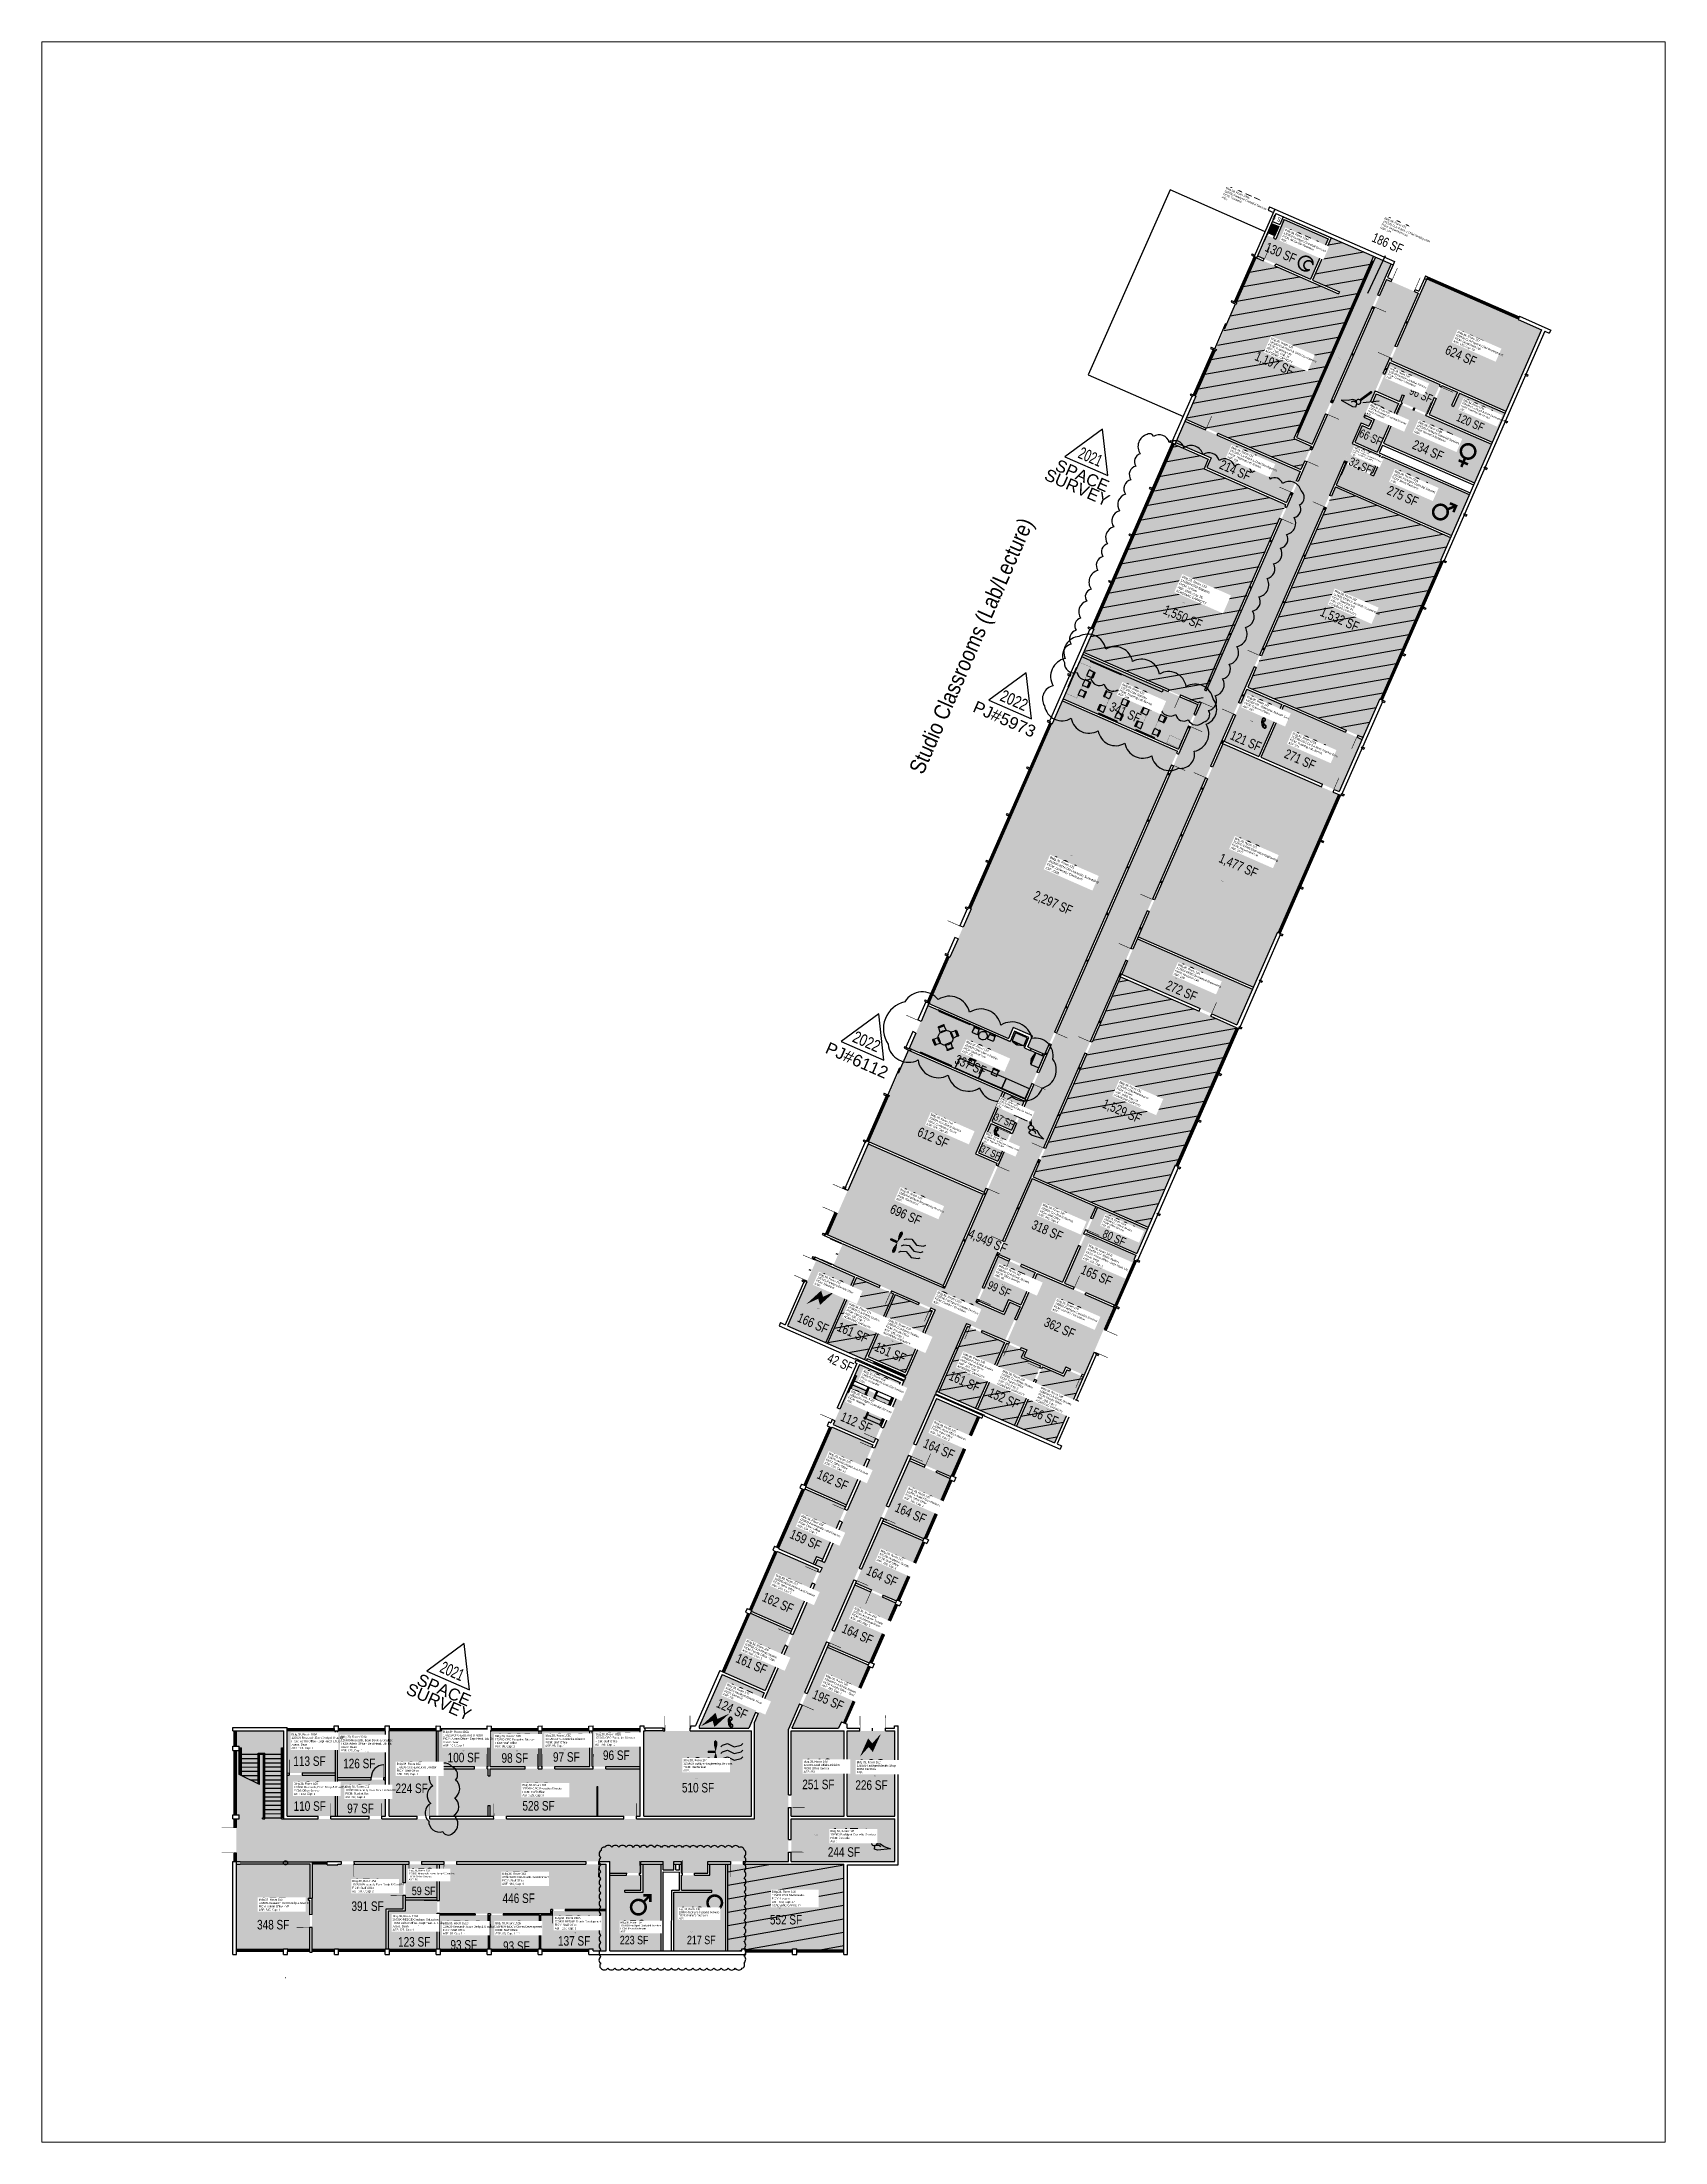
# Paper-space layout 'Layout1' of a CAD drawing. Header units: inches. Extents: x 0 to 8.5, y 0 to 11.
# The model-space entities are those that its viewports show. They can reach past a viewport. Long polylines and large blocks are cut down to what shows.
import ezdxf
from ezdxf.enums import TextEntityAlignment as Align

# ---------------------------------------------------------------- set-up
doc = ezdxf.new("R2010")
doc.units = ezdxf.units.IN
doc.header["$LTSCALE"] = 100
doc.header["$MEASUREMENT"] = 0
doc.layers.get('0').update_dxf_attribs({"linetype": 'CONTINUOUS'})
doc.layers.get('Defpoints').update_dxf_attribs({"linetype": 'CONTINUOUS'})
for name, color, linetype in [('A-COLS', 5, 'CONTINUOUS'), ('A-DOOR', 2, 'CONTINUOUS'), ('A-FLOR', 3, 'CONTINUOUS'), ('A-Furn', 3, 'CONTINUOUS'), ('A-GLAZ', 1, 'CONTINUOUS'), ('A-IDEN-ICON', 4, 'CONTINUOUS'), ('A-IDEN-RNUM', 7, 'CONTINUOUS'), ('A-IDEN-SNUM', 4, 'CONTINUOUS'), ('A-IDEN-VNUM', 4, 'CONTINUOUS'), ('A-SITE', 3, 'CONTINUOUS'), ('A-WALL', 5, 'CONTINUOUS'), ('AREA-TEXT', 3, 'CONTINUOUS'), ('Rooms-Capacity', 4, 'CONTINUOUS'), ('Rooms-Category-Color', 7, 'CONTINUOUS'), ('Rooms-College-Color', 7, 'CONTINUOUS'), ('Rooms-Department-Color', 7, 'CONTINUOUS'), ('Rooms-Division-Color', 7, 'CONTINUOUS'), ('Rooms-Information', 7, 'CONTINUOUS')]:
    doc.layers.add(name, color=color, linetype=linetype)
doc.layers.add('A-REV', color=1, linetype='CONTINUOUS', true_color=0xff0000)
doc.styles.add('Arial', font='arial.ttf')
doc.styles.add('CP_AREA', font='arial.ttf', dxfattribs={"height": 15})
doc.styles.add('CP_ROOMSNUMBER', font='arial.ttf', dxfattribs={"height": 1})
doc.styles.add('CP_ROOMVNUMBER', font='arial.ttf', dxfattribs={"width": 0.85, "height": 0.075})
pattern_1 = [(45, (0, 0), (-26.516504294, 26.516504294), [])]

# ---------------------------------------------------------------- blocks, each defined once
blk = doc.blocks.new('CPWOMEN')
at = {"const_width": 0.015}
blk.add_lwpolyline([(-0.0375, 0, 1), (0.0475, 0, 1)], format="xyb", close=True, dxfattribs=at)
for points in [[(-0.025, -0.07), (0.035, -0.07)], [(0.005, -0.04), (0.005, -0.1)]]:
    blk.add_lwpolyline(points, dxfattribs=at)
blk = doc.blocks.new('CPMEN')
at = {"const_width": 0.015}
blk.add_lwpolyline([(-0.058, -0.02, 1), (0.028, -0.02, 1)], format="xyb", close=True, dxfattribs=at)
for points in [[(0.015, 0.01), (0.055, 0.05)], [(0.055, 0.01), (0.055, 0.05), (0.015, 0.05)]]:
    blk.add_lwpolyline(points, dxfattribs=at)
blk = doc.blocks.new('CPELECT')
blk.add_lwpolyline([(0.062, 0.063, 0, 0.03, 0), (0.01, -0.017, 0.03, 0.03, 0), (-0.01, 0.007, 0.03, 0, 0), (-0.062, -0.073, 0.03, 0, 0)], format="xyseb")
blk = doc.blocks.new('CPMECH')
for p, q in [((0.005, 0.025), (0.015, 0.035)), ((0.015, 0.035), (0.045, 0.045)), ((0.015, -0.005), (0.045, 0.005)), ((0.045, 0.045), (0.085, 0.025)), ((0.045, 0.005), (0.085, -0.015)), ((0.085, 0.025), (0.125, 0.035)), ((0.125, 0.035), (0.135, 0.045)), ((0.125, -0.005), (0.135, 0.005)), ((0.005, -0.015), (0.015, -0.005)), ((0.005, -0.055), (0.015, -0.045)), ((0.015, -0.045), (0.045, -0.035)), ((0.045, -0.035), (0.085, -0.055)), ((0.085, -0.015), (0.125, -0.005)), ((0.085, -0.055), (0.125, -0.045)), ((0.125, -0.045), (0.135, -0.035))]:
    blk.add_line(p, q)
at = {"const_width": 0.0075}
blk.add_lwpolyline([(-0.068, -0.007, 1), (-0.062, -0.003, 1)], format="xyb", close=True, dxfattribs=at)
at = {"const_width": 0.015}
blk.add_lwpolyline([(-0.025, -0.005), (-0.065, -0.005)], dxfattribs=at)
for points in [[(-0.025, -0.005, 0, 0.02, 0), (-0.025, 0.035, 0.02, 0.02, 0), (-0.025, 0.055, 0.02, 0, 0), (-0.025, 0.065, 0, 0, 0)], [(-0.025, -0.005, 0, 0.02, 0), (-0.025, -0.045, 0.02, 0.02, 0), (-0.025, -0.065, 0.02, 0, 0), (-0.025, -0.075, 0, 0, 0)]]:
    blk.add_lwpolyline(points, format="xyseb")
blk = doc.blocks.new('CPCUST')
for p, q in [((0.017, -0.064), (0.02, -0.047)), ((0.036, -0.07), (0.017, -0.064)), ((0.026, -0.041), (0.045, -0.041)), ((0.03, -0.034), (0.038, -0.03)), ((0.112, -0.063), (0.036, -0.07)), ((0.038, -0.03), (0.053, -0.032)), ((0.045, -0.041), (0.054, -0.051)), ((0.053, -0.032), (0.075, -0.048)), ((0.075, -0.048), (0.112, -0.063))]:
    blk.add_line(p, q)
at = {"const_width": 0.015}
blk.add_lwpolyline([(-0.03, 0.05), (0.01, -0.019)], dxfattribs=at)
at = {"const_width": 0.0075}
blk.add_lwpolyline([(-0.033, 0.048, 1), (-0.027, 0.052, 1)], format="xyb", close=True, dxfattribs=at)
blk.add_circle((0.016, -0.031), 0.0141)
blk = doc.blocks.new('CPBATH')
at = {"const_width": 0.0127}
for points in [[(0.057, 0.017, 0.861492), (-0.055, 0, 1)], [(-0.055, 0, 0.726902), (0.049, -0.034, 1)], [(0.057, 0.017, 0.729002), (-0.008, -0.004, 1)], [(-0.008, -0.004, 0.609468), (0.049, -0.034, 1)]]:
    blk.add_lwpolyline(points, format="xyb", dxfattribs=at)
at = {"const_width": 0.00637}
for points in [[(0.054, 0.015, 1), (0.06, 0.018, 1)], [(0.046, -0.035, 1), (0.051, -0.032, 1)]]:
    blk.add_lwpolyline(points, format="xyb", close=True, dxfattribs=at)
blk = doc.blocks.new('CPPHONE')
for p, q in [((0.01, 0.025), (-0.02, -0.025)), ((0.017, 0.028), (-0.018, -0.033))]:
    blk.add_line(p, q)
for points in [[(0.036, 0.057), (0.042, 0.031), (0.038, 0.011), (0.008, -0.041), (-0.008, -0.056), (-0.034, -0.064)], [(0.033, 0.047), (0.037, 0.031), (0.033, 0.013), (0.004, -0.038), (-0.011, -0.051), (-0.026, -0.057)]]:
    blk.add_lwpolyline(points)
for points in [[(0.029, 0.079, 0.139889), (0.022, 0.08, 0.107118), (0.012, 0.078, 0.079812), (0.004, 0.072, 0.067459), (-0.003, 0.063, 0.067459), (-0.008, 0.051, 0.079812), (-0.009, 0.041, 0.107118), (-0.006, 0.032, 0.139889), (-0.001, 0.027, 0.139889), (0.006, 0.025, 0.107118), (0.015, 0.027, 0.079812), (0.024, 0.033, 0.067459), (0.031, 0.043, 0.067459), (0.036, 0.054, 0.079812), (0.037, 0.064, 0.107118), (0.034, 0.073, 0.139889)], [(0.026, 0.074, 0.139889), (0.022, 0.075, 0.107118), (0.014, 0.074, 0.079812), (0.007, 0.069, 0.067459), (0.001, 0.06, 0.067459), (-0.003, 0.05, 0.079812), (-0.004, 0.042, 0.107118), (-0.002, 0.034, 0.139889), (0.001, 0.031, 0.139889), (0.006, 0.03, 0.107118), (0.013, 0.032, 0.079812), (0.02, 0.037, 0.067459), (0.027, 0.045, 0.067459), (0.031, 0.055, 0.079812), (0.032, 0.064, 0.107118), (0.03, 0.071, 0.139889)], [(-0.026, -0.017, 0.139889), (-0.033, -0.015, 0.107118), (-0.043, -0.017, 0.079812), (-0.051, -0.023, 0.067459), (-0.058, -0.033, 0.067459), (-0.063, -0.044, 0.079812), (-0.064, -0.054, 0.107118), (-0.061, -0.063, 0.139889), (-0.056, -0.069, 0.139889), (-0.049, -0.07, 0.107118), (-0.04, -0.068, 0.079812), (-0.031, -0.062, 0.067459), (-0.024, -0.053, 0.067459), (-0.019, -0.041, 0.079812), (-0.018, -0.031, 0.107118), (-0.021, -0.022, 0.139889)], [(-0.029, -0.021, 0.139889), (-0.033, -0.02, 0.107118), (-0.041, -0.022, 0.079812), (-0.048, -0.027, 0.067459), (-0.054, -0.035, 0.067459), (-0.058, -0.045, 0.079812), (-0.059, -0.054, 0.107118), (-0.057, -0.061, 0.139889), (-0.054, -0.064, 0.139889), (-0.049, -0.065, 0.107118), (-0.042, -0.064, 0.079812), (-0.035, -0.059, 0.067459), (-0.028, -0.05, 0.067459), (-0.024, -0.04, 0.079812), (-0.023, -0.032, 0.107118), (-0.025, -0.024, 0.139889)]]:
    blk.add_lwpolyline(points, format="xyb", close=True)
blk = doc.blocks.new('Space Revision')
at = {"layer": 'A-REV', "transparency": 16777216}
blk.add_lwpolyline([(0, 2.54), (-1.47, 0), (1.47, 0)], close=True, dxfattribs=at)
at = {"layer": 'A-REV', "transparency": 16777216, "insert": (0, -0.27), "char_height": 0.75, "attachment_point": 2, "line_spacing_factor": 0.65, "style": 'Arial'}
blk.add_mtext_dynamic_manual_height_columns('SPACE\\PSURVEY', width=1.2391, gutter_width=0.0182, heights=[0], dxfattribs=at)
at = {"layer": 'A-REV', "transparency": 16777216, "style": 'Arial', "width": 0.65}
blk.add_attdef('YEAR', text='', height=0.75, dxfattribs=at).set_placement((0, 0.65), align=Align.MIDDLE_CENTER)
at = {"layer": 'A-REV', "style": 'Arial', "flags": 1}
blk.add_attdef('UPDATES', text='', height=0.75, dxfattribs=at).set_placement((1.5, 1.08), align=Align.TOP_LEFT)
blk = doc.blocks.new('Chair')
at = {"layer": 'A-Furn'}
for points in [[(-9, 0), (9, 0), (9, 1.5, 0.414214), (7.5, 3), (-7.5, 3, 0.414214), (-9, 1.5)], [(-7.5, 0), (7.5, 0), (8.8, -13.4, -0.443716), (7.3, -15), (-7.3, -15, -0.443716), (-8.8, -13.4)]]:
    blk.add_lwpolyline(points, format="xyb", close=True, dxfattribs=at)
blk = doc.blocks.new('ProjectRev')
at = {"transparency": 16777216}
for p, q in [((0, 0.122), (-0.122, -0.089)), ((0.122, -0.089), (0, 0.122)), ((-0.122, -0.089), (0.122, -0.089))]:
    blk.add_line(p, q, dxfattribs=at)
at = {"transparency": 16777216, "insert": (-0.18, -0.115), "char_height": 0.0625, "attachment_point": 1, "style": 'Arial'}
blk.add_mtext_dynamic_manual_height_columns('PJ#', width=0.24749, gutter_width=0.312, heights=[0], dxfattribs=at)
at = {"transparency": 16777216, "style": 'Arial', "width": 0.75}
blk.add_attdef('YEAR', text='', height=0.0625, dxfattribs=at).set_placement((0, -0.036), align=Align.MIDDLE_CENTER)
at = {"transparency": 16777216, "style": 'Arial'}
blk.add_attdef('PROJECT', text='', height=0.0625, dxfattribs=at).set_placement((-0.028, -0.115), align=Align.TOP_LEFT)

msp = doc.modelspace()

# ---------------------------------------------------------------- hatches: boundary and pattern name
at = {"layer": 'Rooms-Capacity'}
h = msp.add_hatch(dxfattribs=at)
h.set_pattern_fill('ANSI31', color=256, scale=300, style=0)
h.set_pattern_definition(pattern_1)
h.paths.add_polyline_path([(69207771.2, 27681065), (69207757.3, 27681134.6), (69207755.3, 27681134.2), (69207727, 27681275.4), (69207671.4, 27681552.9), (69207694, 27681557.4), (69207729.3, 27681564.5), (69207922, 27681603.1), (69207920.8, 27681609), (69207839.4, 27681592.7), (69207813.7, 27681721.1), (69207942.1, 27681746.9), (69207944.8, 27681733.1), (69208048.6, 27681215.4), (69208052.7, 27681194.8), (69208105.7, 27681205.4), (69208107.4, 27681197), (69208114.4, 27681161.7), (69208119.8, 27681134.8), (69207868.3, 27681084.4), (69207833, 27681077.4)])
h = msp.add_hatch(dxfattribs=at)
h.set_pattern_fill('ANSI31', color=256, scale=300, style=0)
h.set_pattern_definition(pattern_1)
h.paths.add_polyline_path([(69208233.5, 27681122.3), (69208227.9, 27681150.4), (69208576.4, 27681220.2), (69208590.4, 27681150.6), (69208592.3, 27681151), (69208676.4, 27680731.3), (69208674.5, 27680731), (69208697.9, 27680614.3), (69208682.8, 27680611.3), (69208647.5, 27680604.2), (69208349.3, 27680544.4), (69208341.2, 27680584.8), (69208327, 27680655.7), (69208240.6, 27681087)])
h = msp.add_hatch(dxfattribs=at)
h.set_pattern_fill('ANSI31', color=256, scale=300, style=0)
h.set_pattern_definition(pattern_1)
h.paths.add_polyline_path([(69207912.7, 27680359), (69207786.4, 27680989.5), (69207888, 27681008.9), (69207893.9, 27680979.4), (69208141, 27681028.9), (69208267.8, 27680426.7)])
h = msp.add_hatch(dxfattribs=at)
h.set_pattern_fill('ANSI31', color=256, scale=300, style=0)
h.set_pattern_definition(pattern_1)
h.paths.add_polyline_path([(69208636.4, 27679111.8), (69208629.3, 27679147.1), (69208571.9, 27679433.6), (69208564.8, 27679468.9), (69208525.1, 27679666.9), (69208762.4, 27679714.4), (69208797.7, 27679721.5), (69208875.7, 27679737.1), (69208959.4, 27679319.4), (69208957.4, 27679319), (69208994.9, 27679131.7), (69208646.4, 27679061.9)])
h = msp.add_hatch(dxfattribs=at)
h.set_pattern_fill('ANSI31', color=256, scale=300, style=0)
h.set_pattern_definition(pattern_1)
h.paths.add_polyline_path([(69208978.7, 27678594.3), (69209006.5, 27678455.8), (69208894.7, 27678433.4), (69208854.8, 27678632.5), (69208861.3, 27678633.8), (69208896.6, 27678640.8), (69208908.2, 27678643.2), (69208912.2, 27678623.6), (69208970.5, 27678635.3), (69208971.6, 27678629.6)])
h = msp.add_hatch(dxfattribs=at)
h.set_pattern_fill('ANSI31', color=256, scale=300, style=0)
h.set_pattern_definition(pattern_1)
h.paths.add_polyline_path([(69209037.7, 27678669.1), (69209046, 27678670.8), (69209081.3, 27678677.9), (69209087.7, 27678679.1), (69209127.6, 27678480.1), (69209012.3, 27678457), (69208984.6, 27678595.5), (69208977.5, 27678630.8), (69208976.4, 27678636.4), (69209041.6, 27678649.5)])
h = msp.add_hatch(dxfattribs=at)
h.set_pattern_fill('ANSI31', color=256, scale=300, style=0)
h.set_pattern_definition(pattern_1)
h.paths.add_polyline_path([(69208623.1, 27678586), (69208630.3, 27678587.5), (69208667.8, 27678400.2), (69208556, 27678377.8), (69208518.5, 27678565.1), (69208587.8, 27678579)])
h = msp.add_hatch(dxfattribs=at)
h.set_pattern_fill('ANSI31', color=256, scale=300, style=0)
h.set_pattern_definition(pattern_1)
h.paths.add_polyline_path([(69208778.7, 27678617.2), (69208848.9, 27678631.3), (69208888.8, 27678432.3), (69208777, 27678409.9), (69208737.1, 27678608.9), (69208743.4, 27678610.2)])
h = msp.add_hatch(dxfattribs=at)
h.set_pattern_fill('ANSI31', color=256, scale=300, style=0)
h.set_pattern_definition(pattern_1)
h.paths.add_polyline_path([(69208400.8, 27678541.5), (69208469.4, 27678555.3), (69208504.7, 27678562.3), (69208512.6, 27678563.9), (69208552.5, 27678364.9), (69208440.7, 27678342.5)])
h = msp.add_hatch(dxfattribs=at)
h.set_pattern_fill('ANSI31', color=256, scale=300, style=0)
h.set_pattern_definition(pattern_1)
h.paths.add_polyline_path([(69209227.2, 27676795.4), (69209223.8, 27676800.3), (69209233.6, 27676807.2), (69209235.3, 27676804.7), (69209343.5, 27676880.5), (69209341.7, 27676882.9), (69209351.6, 27676889.8), (69209353.3, 27676887.3), (69209462.2, 27676963.6), (69209323.4, 27677161.9), (69209303.2, 27677147.7), (69209273.7, 27677127), (69209097.5, 27677003.7), (69209090, 27676998.4), (69209068, 27676983), (69209060.5, 27676977.8), (69209054.7, 27676973.7), (69209195.3, 27676773)])
at = {"layer": 'Rooms-Category-Color', "true_color": 0xe3f498}
for points in [[(69208151.2, 27681532.8), (69208499.8, 27681602.6), (69208450.5, 27681848.7), (69208379.4, 27681834.5), (69208379, 27681836.4), (69208101.5, 27681780.8), (69208142.9, 27681574.2), (69208150, 27681538.9)], [(69207771.2, 27681065), (69207757.3, 27681134.6), (69207755.3, 27681134.2), (69207727, 27681275.4), (69207671.4, 27681552.9), (69207694, 27681557.4), (69207729.3, 27681564.5), (69207922, 27681603.1), (69207920.8, 27681609), (69207839.4, 27681592.7), (69207813.7, 27681721.1), (69207942.1, 27681746.9), (69207944.8, 27681733.1), (69208048.6, 27681215.4), (69208052.7, 27681194.8), (69208105.7, 27681205.4), (69208107.4, 27681197), (69208114.4, 27681161.7), (69208119.8, 27681134.8), (69207868.3, 27681084.4), (69207833, 27681077.4)], [(69207948, 27681748), (69207995, 27681757.5), (69208013.7, 27681664.2), (69208020.8, 27681628.9), (69208078.9, 27681339.1), (69208086, 27681303.8), (69208104.5, 27681211.3), (69208057.4, 27681201.9), (69208054.5, 27681216.6), (69207950.7, 27681734.3)], [(69208362.7, 27681569), (69208501, 27681596.7), (69208518.7, 27681508.5), (69208327.5, 27681470.2), (69208317.7, 27681518.8), (69208310.7, 27681554.1), (69208309.8, 27681558.4), (69208356.9, 27681567.9), (69208364.9, 27681527.7), (69208370.8, 27681528.8)], [(69208233.5, 27681122.3), (69208227.9, 27681150.4), (69208576.4, 27681220.2), (69208590.4, 27681150.6), (69208592.3, 27681151), (69208676.4, 27680731.3), (69208674.5, 27680731), (69208697.9, 27680614.3), (69208682.8, 27680611.3), (69208647.5, 27680604.2), (69208349.3, 27680544.4), (69208341.2, 27680584.8), (69208327, 27680655.7), (69208240.6, 27681087)], [(69208121, 27681129), (69207869.4, 27681078.6), (69207834.1, 27681071.5), (69207772.4, 27681059.1), (69207785.4, 27680994.4), (69207847.8, 27681006.9), (69207883.1, 27681014), (69207892.8, 27681015.9), (69207898.6, 27680986.5), (69208139.9, 27681034.8), (69208133.7, 27681065.6), (69208126.6, 27681100.9)], [(69208462.2, 27680560.9), (69208648.7, 27680598.3), (69208684, 27680605.4), (69208699, 27680608.4), (69208730.7, 27680450.5), (69208715.6, 27680447.5), (69208680.3, 27680440.4), (69208492, 27680402.7)], [(69208267.9, 27680395.6), (69208262.5, 27680423), (69208207.6, 27680412), (69208172.3, 27680404.9), (69207913.9, 27680353.1), (69207941, 27680217.8), (69208003.2, 27680230.3), (69208038.5, 27680237.4), (69208289.6, 27680287.7), (69208275, 27680360.3)], [(69208717.2, 27680439.7), (69208734.2, 27680443.1), (69208817.9, 27680025.4), (69208815.9, 27680025), (69208849.3, 27679858.3), (69208500.8, 27679788.5), (69208383.7, 27680372.8), (69208681.9, 27680432.6)], [(69208796.1, 27679729.3), (69208760.9, 27679722.3), (69208523.6, 27679674.7), (69208502, 27679782.6), (69208850.5, 27679852.4), (69208872.1, 27679744.6)]]:
    msp.add_hatch(color=61, dxfattribs=at).paths.add_polyline_path(points)
at = {"layer": 'Rooms-Category-Color', "true_color": 0xadadad}
for points in [[(69208519.3, 27679665.7), (69208360.4, 27680458.5), (69208353.3, 27680493.8), (69208335.3, 27680583.6), (69208321.1, 27680654.5), (69208234.7, 27681085.8), (69208227.6, 27681121.1), (69208183.6, 27681340.7), (69208207.1, 27681345.4), (69208203.6, 27681363.1), (69208180.1, 27681358.4), (69208153.6, 27681490.4), (69208144.1, 27681537.7), (69208137, 27681573), (69208104.9, 27681733.6), (69208093.8, 27681731.4), (69208023.7, 27681717.3), (69208009.8, 27681714.5), (69208019.6, 27681665.4), (69208026.7, 27681630.1), (69208084.8, 27681340.3), (69208091.8, 27681305), (69208113.2, 27681198.2), (69208120.3, 27681162.8), (69208132.5, 27681102.1), (69208139.6, 27681066.8), (69208207.3, 27680728.6), (69208214.4, 27680693.3), (69208240.5, 27680563.3), (69208247.5, 27680528), (69208273.8, 27680396.8), (69208379.9, 27679867.7), (69208435.6, 27679589.5), (69208442.7, 27679554.2), (69208457.1, 27679482.1), (69208464.2, 27679446.8), (69208467, 27679432.7), (69208474.1, 27679397.4), (69208500.1, 27679267.8), (69208507.1, 27679232.5), (69208514.9, 27679193.9), (69208521.9, 27679158.6), (69208528.3, 27679126.9), (69208535.4, 27679091.6), (69208547.7, 27679029.8), (69208561.8, 27678959.8), (69208622, 27678659.3), (69208314.6, 27678597.7), (69208314.9, 27678596.4), (69208327.6, 27678532.9), (69208468.2, 27678561.1), (69208503.5, 27678568.2), (69208586.6, 27678584.9), (69208621.9, 27678591.9), (69208635, 27678594.5), (69208674.9, 27678395.5), (69208678.7, 27678378.9), (69208693, 27678307.6), (69208707.3, 27678236.3), (69208714.3, 27678201), (69208719.5, 27678175.4), (69208726.5, 27678140.1), (69208757.2, 27677987.2), (69208764.3, 27677951.9), (69208788.7, 27677829.8), (69208780.9, 27677828.3), (69208768.1, 27677825.7), (69208771.5, 27677809.1), (69208792.1, 27677813.2), (69208794.9, 27677798.9), (69208802, 27677763.6), (69208832.6, 27677610.6), (69208839.7, 27677575.3), (69208873.4, 27677407.3), (69208885.7, 27677346), (69208964.2, 27677233.8), (69209042.8, 27677121.6), (69208985.8, 27677081.8), (69208956.4, 27677061.1), (69208769.2, 27676930.1), (69208739.7, 27676909.4), (69208710.9, 27676889.3), (69208681.4, 27676868.6), (69208539.5, 27676769.2), (69208510, 27676748.6), (69208471.7, 27676721.8), (69208468.2, 27676719.4), (69208442.2, 27676701.1), (69208438.8, 27676698.7), (69208290.7, 27676595), (69208261.2, 27676574.4), (69208240.3, 27676559.8), (69208210.8, 27676539.1), (69208180, 27676517.5), (69208173.4, 27676512.9), (69208150.5, 27676496.9), (69208143.9, 27676492.3), (69208061.4, 27676434.5), (69208031.9, 27676413.9), (69207997.2, 27676389.6), (69207967.7, 27676368.9), (69207952.4, 27676358.2), (69207947.9, 27676364.8), (69207929.5, 27676391), (69207924.9, 27676397.5), (69207809.6, 27676562.2), (69207699.9, 27676485.3), (69207724.5, 27676450.1), (69207731.1, 27676454.7), (69207738, 27676444.9), (69207731.4, 27676440.3), (69207835.8, 27676291.2), (69207842.3, 27676295.8), (69207844.6, 27676292.5), (69207849.2, 27676286), (69207842.7, 27676281.4), (69207856.7, 27676261.3), (69207898, 27676202.3), (69207911.5, 27676183.1), (69207918.1, 27676187.7), (69207911.5, 27676183.1), (69208048.7, 27676279.1), (69208086.8, 27676305.8), (69208122, 27676330.5), (69208150.7, 27676350.6), (69208154.4, 27676353.2), (69208180.2, 27676371.2), (69208183.9, 27676373.8), (69208218.8, 27676398.2), (69208248.3, 27676418.9), (69208311, 27676462.8), (69208340.5, 27676483.4), (69208391.8, 27676519.3), (69208421.3, 27676540), (69208452.6, 27676561.9), (69208482.1, 27676582.6), (69208517.8, 27676607.6), (69208547.3, 27676628.2), (69208720.7, 27676749.7), (69208750.2, 27676770.3), (69208776.5, 27676788.7), (69208795.5, 27676761.7), (69208801.3, 27676765.8), (69208830.8, 27676786.4), (69208834.6, 27676789.1), (69208867.6, 27676812.2), (69208853.2, 27676832.7), (69208848.6, 27676839.2), (69208900.2, 27676875.3), (69208904.8, 27676868.8), (69208914, 27676855.7), (69208938.6, 27676872.9), (69208929.4, 27676886), (69208924.8, 27676892.5), (69208942.8, 27676905.2), (69208947.4, 27676898.6), (69208961.8, 27676878.1), (69209022.4, 27676920.6), (69209008, 27676941.1), (69209003.5, 27676947.6), (69209056, 27676984.4), (69209063.4, 27676989.5), (69209085.5, 27677005), (69209092.8, 27677010.2), (69209190.2, 27677078.4), (69209175.3, 27677099.7), (69209154.6, 27677129.2), (69209121.4, 27677176.7), (69209102.7, 27677203.4), (69209082.1, 27677232.9), (69209029, 27677308.7), (69208975.9, 27677384.6), (69208960.5, 27677461), (69208922.8, 27677649.2), (69208915.7, 27677684.5), (69208885.1, 27677837.5), (69208878, 27677872.8), (69208847.4, 27678025.7), (69208840.3, 27678061), (69208809.6, 27678214), (69208802.6, 27678249.3), (69208787.7, 27678323.5), (69208772.8, 27678397.8), (69208770.7, 27678408.6), (69208730.1, 27678613.6), (69208742.2, 27678616), (69208777.5, 27678623.1), (69208846.8, 27678637.7), (69208834.8, 27678701.9), (69208827.8, 27678739.3), (69208795.9, 27678732.9), (69208803.4, 27678695.6), (69208717.1, 27678678.3), (69208679.9, 27678863.9), (69208630.5, 27679110.6), (69208623.7, 27679145.2), (69208566, 27679432.4), (69208559.3, 27679467)], [(69207687.5, 27681628), (69207675.7, 27681686.8), (69207809, 27681713.6), (69207833.5, 27681591.5), (69207728.1, 27681570.4), (69207692.8, 27681563.3), (69207672.2, 27681559.2), (69207659.5, 27681622.4), (69207661, 27681622.7), (69207680.6, 27681626.6)], [(69207679.4, 27681632.5), (69207659.8, 27681628.6), (69207658.4, 27681628.3), (69207652.5, 27681657.7), (69207674.5, 27681662.1), (69207680.4, 27681632.7)], [(69208311.9, 27681517.6), (69208304.8, 27681552.9), (69208303.9, 27681557.2), (69208152.4, 27681526.9), (69208159.5, 27681491.6), (69208170.1, 27681438.6), (69208237.3, 27681452.1), (69208233.1, 27681472.7), (69208239, 27681473.9), (69208243.1, 27681453.3), (69208245.7, 27681453.8), (69208281, 27681460.9), (69208284.4, 27681461.5), (69208319.7, 27681468.6), (69208321.6, 27681469)], [(69208282.2, 27681455), (69208285.5, 27681455.7), (69208320.8, 27681462.7), (69208519.8, 27681502.6), (69208543.4, 27681385), (69208267.9, 27681329.7), (69208244.3, 27681447.4), (69208246.9, 27681447.9)], [(69208238.4, 27681446.2), (69208171.3, 27681432.8), (69208176.5, 27681406.6), (69208184.8, 27681365.4), (69208208.3, 27681370.1), (69208214.2, 27681340.7), (69208190.7, 27681336), (69208200.7, 27681285.7), (69208267.9, 27681299.1)], [(69208289.3, 27681236.1), (69208254, 27681229.1), (69208250.7, 27681228.4), (69208215.4, 27681221.3), (69208213.7, 27681221), (69208226.7, 27681156.3), (69208575.3, 27681226.1), (69208550.5, 27681349.7), (69208286.3, 27681296.7), (69208298, 27681237.9)], [(69208280.4, 27681295.5), (69208196, 27681278.6), (69208206.7, 27681225.7), (69208249.5, 27681234.3), (69208252.8, 27681234.9), (69208288.2, 27681242), (69208291, 27681242.6)], [(69208350.5, 27680538.5), (69208456.4, 27680559.8), (69208488, 27680401.9), (69208382.1, 27680380.7)], [(69208509, 27679192.7), (69208516.1, 27679157.4), (69208520.6, 27679134.6), (69208461.8, 27679122.8), (69208444.1, 27679211.1), (69208502.9, 27679222.9)], [(69208521.8, 27679128.7), (69208522.4, 27679125.7), (69208529.5, 27679090.4), (69208539.5, 27679040.5), (69208480.7, 27679028.7), (69208463, 27679116.9)], [(69208614.9, 27678664), (69208266.4, 27678594.1), (69208239.3, 27678729.4), (69208211, 27678870.6), (69208559.5, 27678940.5)], [(69208812.4, 27678844.3), (69209043.3, 27678890.5), (69209086.5, 27678685), (69209030.6, 27678673.8), (69209034.5, 27678654.2), (69208916.9, 27678630.6), (69208912.9, 27678650.2), (69208853.6, 27678638.4)], [(69208319.6, 27678318.2), (69208434.8, 27678341.3), (69208394.9, 27678540.3), (69208279.7, 27678517.2)], [(69208552.6, 27678326.3), (69208558.3, 27678297.7), (69208681.8, 27678322.5), (69208672.4, 27678369.5), (69208548.9, 27678344.8)], [(69208706.5, 27678199.4), (69208708.8, 27678188.1), (69208585.2, 27678163.4), (69208576.6, 27678206.5), (69208563.9, 27678273), (69208559.6, 27678290.3), (69208682.7, 27678312.4), (69208699.4, 27678234.7)], [(69209144.3, 27677496.7), (69209203.3, 27677538), (69209224.3, 27677552.7), (69209225.2, 27677553.3), (69209363.4, 27677355.9), (69209252.8, 27677278.4), (69209114.6, 27677475.9)], [(69208765.9, 27677241.5), (69208882.1, 27677322.9), (69208872.6, 27677370.4), (69208865.5, 27677405.7), (69208860.8, 27677429.2), (69208733.4, 27677403.7)], [(69209181.9, 27677104.2), (69209161.3, 27677133.7), (69209128, 27677181.3), (69209181.5, 27677218.7), (69209211, 27677239.4), (69209278.1, 27677286.4), (69209307.6, 27677307), (69209368, 27677349.3), (69209436.8, 27677251), (69209323.8, 27677171.9), (69209303.4, 27677157.6), (69209273.9, 27677137), (69209196.8, 27677083)], [(69208643.6, 27677146.1), (69208651.7, 27677151.8), (69208693.5, 27677181), (69208697.1, 27677183.5), (69208756, 27677224.8), (69208757.4, 27677225.8), (69208853.3, 27677292.9), (69208858.2, 27677296.3), (69208893.4, 27677321), (69208931.3, 27677266.9), (69208934.7, 27677262), (69208941.2, 27677252.7), (69208961.9, 27677223.2), (69208972.6, 27677207.9), (69208976, 27677203), (69209031.6, 27677123.6), (69208996.4, 27677098.9), (69208991.5, 27677095.5), (69208986.3, 27677091.8), (69208956.8, 27677071.2), (69208781.8, 27676948.6)], [(69209049.8, 27676970.3), (69209190.3, 27676769.6), (69209069.9, 27676685.3), (69208975, 27676821.5), (69209063.2, 27676883.2), (69209059.8, 27676888.1), (69208989.3, 27676838.8), (69208965.2, 27676873.2), (69209030.7, 27676919.1), (69209013, 27676944.5)], [(69208899.9, 27676865.3), (69208858.1, 27676836.1), (69208903.5, 27676771.4), (69208861.7, 27676742.1), (69208858.2, 27676747), (69208895.1, 27676772.8), (69208871, 27676807.3), (69208798.9, 27676756.8), (69208921.7, 27676581.5), (69209040.4, 27676664.6)]]:
    msp.add_hatch(color=253, dxfattribs=at).paths.add_polyline_path(points)
at = {"layer": 'Rooms-Category-Color', "true_color": 0xffff64}
for points in [[(69207912.7, 27680359), (69207786.4, 27680989.5), (69207888, 27681008.9), (69207893.9, 27680979.4), (69208141, 27681028.9), (69208267.8, 27680426.7)], [(69208290.7, 27680281.8), (69207942.2, 27680212), (69208126.1, 27679294.2), (69208364.8, 27679342), (69208358.2, 27679375.4), (69208417, 27679387.2), (69208423.7, 27679353.8), (69208474.7, 27679364)], [(69208636.4, 27679111.8), (69208629.3, 27679147.1), (69208571.9, 27679433.6), (69208564.8, 27679468.9), (69208525.1, 27679666.9), (69208762.4, 27679714.4), (69208797.7, 27679721.5), (69208875.7, 27679737.1), (69208959.4, 27679319.4), (69208957.4, 27679319), (69208994.9, 27679131.7), (69208646.4, 27679061.9)], [(69209227.2, 27676795.4), (69209223.8, 27676800.3), (69209233.6, 27676807.2), (69209235.3, 27676804.7), (69209343.5, 27676880.5), (69209341.7, 27676882.9), (69209351.6, 27676889.8), (69209353.3, 27676887.3), (69209462.2, 27676963.6), (69209323.4, 27677161.9), (69209303.2, 27677147.7), (69209273.7, 27677127), (69209097.5, 27677003.7), (69209090, 27676998.4), (69209068, 27676983), (69209060.5, 27676977.8), (69209054.7, 27676973.7), (69209195.3, 27676773)]]:
    msp.add_hatch(color=51, dxfattribs=at).paths.add_polyline_path(points)
at = {"layer": 'Rooms-Category-Color', "true_color": 0xfbafa2}
for points in [[(69208151.2, 27679158.5), (69208125.3, 27679287.9), (69208373.9, 27679337.7), (69208367.6, 27679369.1), (69208410.7, 27679377.8), (69208417, 27679346.4), (69208475.8, 27679358.2), (69208501.8, 27679228.7)], [(69208013.3, 27676536.3), (69208124.7, 27676614.3), (69208183.8, 27676530), (69208072.4, 27676452)]]:
    msp.add_hatch(color=21, dxfattribs=at).paths.add_polyline_path(points)
at = {"layer": 'Rooms-Category-Color', "true_color": 0xfa9ba3}
for points in [[(69208207.8, 27678876.1), (69208558.4, 27678946.4), (69208555.9, 27678958.6), (69208541.9, 27679028.7), (69208540.7, 27679034.6), (69208476, 27679021.6), (69208438.2, 27679209.9), (69208385.3, 27679199.3), (69208152.4, 27679152.6)], [(69208859.7, 27679025.3), (69208860.3, 27679022.1), (69209010.9, 27679052.3), (69208996.1, 27679125.9), (69208845.5, 27679095.7), (69208852.6, 27679060.6)], [(69208853.8, 27679024.1), (69208856.3, 27679011.3), (69208863.4, 27678976), (69208885.6, 27678865.1), (69208761.3, 27678840.2), (69208726, 27678833.1), (69208693.5, 27678826.6), (69208692.9, 27678829.7), (69208685.8, 27678865), (69208647.5, 27679056), (69208839.7, 27679094.5), (69208846.7, 27679059.4)], [(69208921.2, 27678872.2), (69208956.5, 27678879.3), (69209044.1, 27678896.8), (69209016.7, 27679033.1), (69209014.8, 27679032.7), (69209012, 27679046.4), (69208861.5, 27679016.3), (69208862.2, 27679012.4), (69208869.3, 27678977.1), (69208891.5, 27678866.2)], [(69208694.7, 27678820.7), (69208714.1, 27678723.9), (69208721.2, 27678688.6), (69208721.8, 27678685.4), (69208796.3, 27678700.3), (69208788.9, 27678737.6), (69208826.1, 27678745), (69208806.5, 27678843.1), (69208762.5, 27678834.3), (69208727.2, 27678827.2)], [(69208978.7, 27678594.3), (69209006.5, 27678455.8), (69208894.7, 27678433.4), (69208854.8, 27678632.5), (69208861.3, 27678633.8), (69208896.6, 27678640.8), (69208908.2, 27678643.2), (69208912.2, 27678623.6), (69208970.5, 27678635.3), (69208971.6, 27678629.6)], [(69209037.7, 27678669.1), (69209046, 27678670.8), (69209081.3, 27678677.9), (69209087.7, 27678679.1), (69209127.6, 27678480.1), (69209012.3, 27678457), (69208984.6, 27678595.5), (69208977.5, 27678630.8), (69208976.4, 27678636.4), (69209041.6, 27678649.5)], [(69208623.1, 27678586), (69208630.3, 27678587.5), (69208667.8, 27678400.2), (69208556, 27678377.8), (69208518.5, 27678565.1), (69208587.8, 27678579)], [(69208778.7, 27678617.2), (69208848.9, 27678631.3), (69208888.8, 27678432.3), (69208777, 27678409.9), (69208737.1, 27678608.9), (69208743.4, 27678610.2)], [(69208400.8, 27678541.5), (69208469.4, 27678555.3), (69208504.7, 27678562.3), (69208512.6, 27678563.9), (69208552.5, 27678364.9), (69208440.7, 27678342.5)], [(69208935.5, 27678232.5), (69208900.2, 27678225.5), (69208818.8, 27678209.1), (69208817.5, 27678215.6), (69208810.4, 27678250.9), (69208782.2, 27678391.5), (69208906.8, 27678416.5), (69208942.7, 27678237), (69208941.7, 27678236.8), (69208942.3, 27678233.9)], [(69208944.1, 27678225.1), (69208945.1, 27678225.3), (69208980.4, 27678048.8), (69208979.5, 27678048.6), (69208980, 27678045.6), (69208856.5, 27678020.9), (69208855.2, 27678027.3), (69208848.1, 27678062.6), (69208820, 27678203.3), (69208901.3, 27678219.6), (69208936.6, 27678226.6), (69208943.5, 27678228)], [(69208621.6, 27677976.9), (69208622.5, 27677977.1), (69208623.1, 27677974.1), (69208746.7, 27677998.9), (69208718.7, 27678138.5), (69208711.6, 27678173.8), (69208710.3, 27678180.3), (69208586.8, 27678155.5), (69208587.2, 27678153.6)], [(69208624.9, 27677965.3), (69208660.3, 27677788.8), (69208660.7, 27677786.9), (69208763.6, 27677807.5), (69208765.6, 27677807.9), (69208761.1, 27677830.4), (69208779.7, 27677834.2), (69208779.3, 27677836.1), (69208756.4, 27677950.3), (69208749.3, 27677985.6), (69208747.9, 27677993), (69208624.3, 27677968.2)], [(69208892.9, 27677839), (69208885.9, 27677874.3), (69208857.7, 27678015), (69208981.2, 27678039.8), (69208981.8, 27678036.8), (69208982.8, 27678037), (69209018.2, 27677860.5), (69209017.2, 27677860.3), (69209017.8, 27677857.4), (69209012.9, 27677856.4), (69208977.6, 27677849.3), (69208894.2, 27677832.6)], [(69209018.9, 27677851.5), (69209019.5, 27677848.6), (69209020.5, 27677848.8), (69209055.9, 27677672.3), (69209054.9, 27677672.1), (69209055.5, 27677669.1), (69208931.9, 27677644.4), (69208930.7, 27677650.8), (69208923.6, 27677686.1), (69208895.4, 27677826.8), (69208978.7, 27677843.5), (69209014, 27677850.5)], [(69208785.8, 27677803.8), (69208787.1, 27677797.3), (69208794.1, 27677762), (69208822.1, 27677622.4), (69208698.6, 27677597.6), (69208698, 27677600.6), (69208662.6, 27677777), (69208662.2, 27677779)], [(69209056.7, 27677663.2), (69208933.1, 27677638.5), (69208961.3, 27677497.8), (69208968.4, 27677462.5), (69208982.3, 27677393), (69209090.4, 27677468.7), (69209086.6, 27677487.8), (69209092.6, 27677489), (69209057.3, 27677660.3)], [(69208824.8, 27677609.1), (69208831.9, 27677573.8), (69208859.3, 27677437.1), (69208734.7, 27677412.1), (69208700.3, 27677588.8), (69208699.8, 27677591.7), (69208823.3, 27677616.5)], [(69209088.7, 27677237.4), (69209109.3, 27677207.9), (69209123.4, 27677187.8), (69209176.8, 27677225.2), (69209206.3, 27677245.9), (69209246.3, 27677273.8), (69209177.1, 27677372.6), (69209108, 27677471.3), (69208985.1, 27677385.2), (69209001.3, 27677362.1), (69209022, 27677332.6), (69209033.3, 27677316.4), (69209036.8, 27677311.5)], [(69208634.8, 27677141.1), (69208525.8, 27677064.9), (69208526.4, 27677064), (69208524, 27677062.3), (69208581.9, 27676979.6), (69208584.3, 27676981.3), (69208613.8, 27677002), (69208693.3, 27677057.6)], [(69208673.6, 27676872.9), (69208535, 27676775.8), (69208505.5, 27676755.2), (69208485.2, 27676741), (69208480.3, 27676737.6), (69208467.2, 27676728.4), (69208463.6, 27676725.9), (69208437.7, 27676707.7), (69208434.1, 27676705.2), (69208426.3, 27676699.7), (69208409.1, 27676724.3), (69208404.1, 27676720.9), (69208421.3, 27676696.3), (69208305.8, 27676615.4), (69208268, 27676669.5), (69208229, 27676725.2), (69208312.5, 27676783.7), (69208342, 27676804.3), (69208344.5, 27676806.1), (69208356, 27676789.7), (69208360.9, 27676793.1), (69208349.4, 27676809.5), (69208430.5, 27676866.3), (69208460, 27676886.9), (69208469.8, 27676893.8), (69208499.3, 27676914.5), (69208585.3, 27676974.7), (69208617.3, 27676997), (69208696.7, 27677052.7), (69208773.6, 27676942.9), (69208764.7, 27676936.7), (69208735.2, 27676916), (69208721.2, 27676906.2), (69208716.2, 27676902.8), (69208706.4, 27676895.9), (69208676.9, 27676875.2), (69208675.3, 27676874.1), (69208627.1, 27676942.9), (69208625.5, 27676941.7)], [(69208406, 27676979.7), (69208463.9, 27676897), (69208466.4, 27676898.7), (69208495.9, 27676919.4), (69208577, 27676976.1), (69208519, 27677058.9), (69208516.6, 27677057.2), (69208516, 27677058), (69208408.5, 27676981.5)], [(69208456.6, 27676891.8), (69208459, 27676893.6), (69208401.1, 27676976.3), (69208398.6, 27676974.6), (69208398, 27676975.4), (69208346.4, 27676939.3), (69208341.5, 27676935.8), (69208289.9, 27676899.7), (69208290.5, 27676898.9), (69208288, 27676897.1), (69208346, 27676814.4), (69208427.1, 27676871.2)], [(69208338.6, 27676809.2), (69208341, 27676811), (69208283.1, 27676893.7), (69208280.7, 27676892), (69208280.1, 27676892.8), (69208228.5, 27676856.7), (69208172, 27676817.1), (69208172.5, 27676816.3), (69208167.6, 27676812.8), (69208225.5, 27676730.1), (69208309.1, 27676788.6)], [(69208162.1, 27676810.2), (69208054, 27676734.5), (69208053.7, 27676733.1), (69208192, 27676535.7), (69208206.2, 27676545.6), (69208235.7, 27676566.3), (69208256.6, 27676580.9), (69208286.1, 27676601.6), (69208300.9, 27676612), (69208263.1, 27676666)], [(69208846.4, 27676671.6), (69208751.4, 27676605.1), (69208721.9, 27676584.4), (69208717.8, 27676581.5), (69208724.6, 27676571.7), (69208614.8, 27676494.8), (69208585.4, 27676474.2), (69208578.8, 27676469.6), (69208549.3, 27676449), (69208466.6, 27676391), (69208386.3, 27676505.7), (69208396.3, 27676512.7), (69208425.8, 27676533.4), (69208457.1, 27676555.3), (69208486.6, 27676576), (69208499.3, 27676584.9), (69208504.3, 27676588.3), (69208522.3, 27676601), (69208551.8, 27676621.6), (69208725.4, 27676743.1), (69208754.9, 27676763.8), (69208772.9, 27676776.4)], [(69208087.7, 27676595.8), (69208117.2, 27676616.4), (69208121.3, 27676619.2), (69208045.6, 27676727.4), (69208044.2, 27676727.6), (69207936, 27676651.9), (69207936.6, 27676651.1), (69207934.2, 27676649.4), (69208009.9, 27676541.3), (69208048.8, 27676568.5)], [(69207997.5, 27676548.5), (69207929.2, 27676645.9), (69207926.8, 27676644.2), (69207926.2, 27676645), (69207817.3, 27676568.7), (69207886.1, 27676470.5)], [(69208848.7, 27676668.3), (69208723.3, 27676580.6), (69208730.2, 27676570.7), (69208704, 27676552.4), (69208758.5, 27676474.5), (69208761.8, 27676476.8), (69208762.3, 27676476), (69208870.5, 27676551.7), (69208869.9, 27676552.6), (69208879.7, 27676559.4), (69208883.2, 27676554.5), (69208913.5, 27676575.7)], [(69207956.1, 27676370.5), (69207963.1, 27676375.4), (69207992.6, 27676396.1), (69208027.3, 27676420.4), (69208056.8, 27676441.1), (69208067.5, 27676448.5), (69208000.9, 27676543.5), (69207889.5, 27676465.5)], [(69208337.6, 27676407.9), (69208358.3, 27676378.4), (69208361.8, 27676373.3), (69208435.5, 27676424.9), (69208381.4, 27676502.3), (69208345, 27676476.8), (69208315.5, 27676456.2), (69208307.7, 27676450.7)], [(69208587.6, 27676470.9), (69208700.7, 27676550.1), (69208755.2, 27676472.3), (69208751.9, 27676470), (69208752.5, 27676469.1), (69208644.4, 27676393.4), (69208643.8, 27676394.3), (69208640.5, 27676392), (69208586, 27676469.8)], [(69208092.5, 27676297.7), (69208193.9, 27676152.9), (69208229, 27676102.6), (69208280.7, 27676138.8), (69208280.1, 27676139.6), (69208289.9, 27676146.5), (69208290.5, 27676145.7), (69208339.6, 27676180.1), (69208344.6, 27676183.5), (69208398.6, 27676221.4), (69208398, 27676222.2), (69208400.5, 27676223.9), (69208339.1, 27676311.6), (69208335.7, 27676316.5), (69208375, 27676344), (69208353.4, 27676374.9), (69208332.7, 27676404.4), (69208302.7, 27676447.2), (69208252.8, 27676412.3), (69208223.3, 27676391.6), (69208206.9, 27676380.1), (69208202, 27676376.7), (69208188.6, 27676367.3), (69208184.7, 27676364.6), (69208159.1, 27676346.7), (69208151.2, 27676341.1), (69208152.3, 27676339.5), (69208131.9, 27676325.1)], [(69208581.2, 27676466.4), (69208468.9, 27676387.8), (69208523.4, 27676309.9), (69208525.8, 27676311.7), (69208526.4, 27676310.8), (69208634.5, 27676386.6), (69208634, 27676387.4), (69208637.2, 27676389.7), (69208582.8, 27676467.5)], [(69208344, 27676315), (69208405.4, 27676227.4), (69208407.9, 27676229.1), (69208408.4, 27676228.3), (69208516.6, 27676304), (69208516, 27676304.8), (69208518.5, 27676306.5), (69208439, 27676420), (69208365.3, 27676368.4), (69208383.4, 27676342.5)], [(69208141.2, 27676209.6), (69208137.8, 27676214.5), (69208141.6, 27676217.2), (69208085.9, 27676296.6), (69207924.5, 27676183.6), (69207924.8, 27676183.2), (69207919.1, 27676179.2), (69207919.4, 27676178.8), (69207916.1, 27676176.5), (69208053.7, 27675979.9), (69208162.7, 27676056.2), (69208162.1, 27676057), (69208172, 27676063.9), (69208172.5, 27676063.1), (69208224.1, 27676099.2), (69208189, 27676149.4), (69208168.4, 27676178.9), (69208145, 27676212.3), (69208141.3, 27676209.7)]]:
    msp.add_hatch(color=241, dxfattribs=at).paths.add_polyline_path(points)
at = {"layer": 'Rooms-College-Color', "true_color": 0xb2d6e9}
for points in [[(69208151.2, 27681532.8), (69208499.8, 27681602.6), (69208450.5, 27681848.7), (69208379.4, 27681834.5), (69208379, 27681836.4), (69208101.5, 27681780.8), (69208142.9, 27681574.2), (69208150, 27681538.9)], [(69207771.2, 27681065), (69207757.3, 27681134.6), (69207755.3, 27681134.2), (69207727, 27681275.4), (69207671.4, 27681552.9), (69207694, 27681557.4), (69207729.3, 27681564.5), (69207922, 27681603.1), (69207920.8, 27681609), (69207839.4, 27681592.7), (69207813.7, 27681721.1), (69207942.1, 27681746.9), (69207944.8, 27681733.1), (69208048.6, 27681215.4), (69208052.7, 27681194.8), (69208105.7, 27681205.4), (69208107.4, 27681197), (69208114.4, 27681161.7), (69208119.8, 27681134.8), (69207868.3, 27681084.4), (69207833, 27681077.4)], [(69207948, 27681748), (69207995, 27681757.5), (69208013.7, 27681664.2), (69208020.8, 27681628.9), (69208078.9, 27681339.1), (69208086, 27681303.8), (69208104.5, 27681211.3), (69208057.4, 27681201.9), (69208054.5, 27681216.6), (69207950.7, 27681734.3)], [(69208121, 27681129), (69207869.4, 27681078.6), (69207834.1, 27681071.5), (69207772.4, 27681059.1), (69207785.4, 27680994.4), (69207847.8, 27681006.9), (69207883.1, 27681014), (69207892.8, 27681015.9), (69207898.6, 27680986.5), (69208139.9, 27681034.8), (69208133.7, 27681065.6), (69208126.6, 27681100.9)], [(69208207.8, 27678876.1), (69208558.4, 27678946.4), (69208555.9, 27678958.6), (69208541.9, 27679028.7), (69208540.7, 27679034.6), (69208476, 27679021.6), (69208438.2, 27679209.9), (69208385.3, 27679199.3), (69208152.4, 27679152.6)], [(69208859.7, 27679025.3), (69208860.3, 27679022.1), (69209010.9, 27679052.3), (69208996.1, 27679125.9), (69208845.5, 27679095.7), (69208852.6, 27679060.6)], [(69208853.8, 27679024.1), (69208856.3, 27679011.3), (69208863.4, 27678976), (69208885.6, 27678865.1), (69208761.3, 27678840.2), (69208726, 27678833.1), (69208693.5, 27678826.6), (69208692.9, 27678829.7), (69208685.8, 27678865), (69208647.5, 27679056), (69208839.7, 27679094.5), (69208846.7, 27679059.4)], [(69208921.2, 27678872.2), (69208956.5, 27678879.3), (69209044.1, 27678896.8), (69209016.7, 27679033.1), (69209014.8, 27679032.7), (69209012, 27679046.4), (69208861.5, 27679016.3), (69208862.2, 27679012.4), (69208869.3, 27678977.1), (69208891.5, 27678866.2)], [(69208694.7, 27678820.7), (69208714.1, 27678723.9), (69208721.2, 27678688.6), (69208721.8, 27678685.4), (69208796.3, 27678700.3), (69208788.9, 27678737.6), (69208826.1, 27678745), (69208806.5, 27678843.1), (69208762.5, 27678834.3), (69208727.2, 27678827.2)], [(69208978.7, 27678594.3), (69209006.5, 27678455.8), (69208894.7, 27678433.4), (69208854.8, 27678632.5), (69208861.3, 27678633.8), (69208896.6, 27678640.8), (69208908.2, 27678643.2), (69208912.2, 27678623.6), (69208970.5, 27678635.3), (69208971.6, 27678629.6)], [(69209037.7, 27678669.1), (69209046, 27678670.8), (69209081.3, 27678677.9), (69209087.7, 27678679.1), (69209127.6, 27678480.1), (69209012.3, 27678457), (69208984.6, 27678595.5), (69208977.5, 27678630.8), (69208976.4, 27678636.4), (69209041.6, 27678649.5)], [(69208623.1, 27678586), (69208630.3, 27678587.5), (69208667.8, 27678400.2), (69208556, 27678377.8), (69208518.5, 27678565.1), (69208587.8, 27678579)], [(69208778.7, 27678617.2), (69208848.9, 27678631.3), (69208888.8, 27678432.3), (69208777, 27678409.9), (69208737.1, 27678608.9), (69208743.4, 27678610.2)], [(69208400.8, 27678541.5), (69208469.4, 27678555.3), (69208504.7, 27678562.3), (69208512.6, 27678563.9), (69208552.5, 27678364.9), (69208440.7, 27678342.5)], [(69209056.7, 27677663.2), (69208933.1, 27677638.5), (69208961.3, 27677497.8), (69208968.4, 27677462.5), (69208982.3, 27677393), (69209090.4, 27677468.7), (69209086.6, 27677487.8), (69209092.6, 27677489), (69209057.3, 27677660.3)], [(69208824.8, 27677609.1), (69208831.9, 27677573.8), (69208859.3, 27677437.1), (69208734.7, 27677412.1), (69208700.3, 27677588.8), (69208699.8, 27677591.7), (69208823.3, 27677616.5)]]:
    msp.add_hatch(color=254, dxfattribs=at).paths.add_polyline_path(points)
at = {"layer": 'Rooms-College-Color', "true_color": 0xadadad}
for points in [[(69208519.3, 27679665.7), (69208360.4, 27680458.5), (69208353.3, 27680493.8), (69208335.3, 27680583.6), (69208321.1, 27680654.5), (69208234.7, 27681085.8), (69208227.6, 27681121.1), (69208183.6, 27681340.7), (69208207.1, 27681345.4), (69208203.6, 27681363.1), (69208180.1, 27681358.4), (69208153.6, 27681490.4), (69208144.1, 27681537.7), (69208137, 27681573), (69208104.9, 27681733.6), (69208093.8, 27681731.4), (69208023.7, 27681717.3), (69208009.8, 27681714.5), (69208019.6, 27681665.4), (69208026.7, 27681630.1), (69208084.8, 27681340.3), (69208091.8, 27681305), (69208113.2, 27681198.2), (69208120.3, 27681162.8), (69208132.5, 27681102.1), (69208139.6, 27681066.8), (69208207.3, 27680728.6), (69208214.4, 27680693.3), (69208240.5, 27680563.3), (69208247.5, 27680528), (69208273.8, 27680396.8), (69208379.9, 27679867.7), (69208435.6, 27679589.5), (69208442.7, 27679554.2), (69208457.1, 27679482.1), (69208464.2, 27679446.8), (69208467, 27679432.7), (69208474.1, 27679397.4), (69208500.1, 27679267.8), (69208507.1, 27679232.5), (69208514.9, 27679193.9), (69208521.9, 27679158.6), (69208528.3, 27679126.9), (69208535.4, 27679091.6), (69208547.7, 27679029.8), (69208561.8, 27678959.8), (69208622, 27678659.3), (69208314.6, 27678597.7), (69208314.9, 27678596.4), (69208327.6, 27678532.9), (69208468.2, 27678561.1), (69208503.5, 27678568.2), (69208586.6, 27678584.9), (69208621.9, 27678591.9), (69208635, 27678594.5), (69208674.9, 27678395.5), (69208678.7, 27678378.9), (69208693, 27678307.6), (69208707.3, 27678236.3), (69208714.3, 27678201), (69208719.5, 27678175.4), (69208726.5, 27678140.1), (69208757.2, 27677987.2), (69208764.3, 27677951.9), (69208788.7, 27677829.8), (69208780.9, 27677828.3), (69208768.1, 27677825.7), (69208771.5, 27677809.1), (69208792.1, 27677813.2), (69208794.9, 27677798.9), (69208802, 27677763.6), (69208832.6, 27677610.6), (69208839.7, 27677575.3), (69208873.4, 27677407.3), (69208885.7, 27677346), (69208964.2, 27677233.8), (69209042.8, 27677121.6), (69208985.8, 27677081.8), (69208956.4, 27677061.1), (69208769.2, 27676930.1), (69208739.7, 27676909.4), (69208710.9, 27676889.3), (69208681.4, 27676868.6), (69208539.5, 27676769.2), (69208510, 27676748.6), (69208471.7, 27676721.8), (69208468.2, 27676719.4), (69208442.2, 27676701.1), (69208438.8, 27676698.7), (69208290.7, 27676595), (69208261.2, 27676574.4), (69208240.3, 27676559.8), (69208210.8, 27676539.1), (69208180, 27676517.5), (69208173.4, 27676512.9), (69208150.5, 27676496.9), (69208143.9, 27676492.3), (69208061.4, 27676434.5), (69208031.9, 27676413.9), (69207997.2, 27676389.6), (69207967.7, 27676368.9), (69207952.4, 27676358.2), (69207947.9, 27676364.8), (69207929.5, 27676391), (69207924.9, 27676397.5), (69207809.6, 27676562.2), (69207699.9, 27676485.3), (69207724.5, 27676450.1), (69207731.1, 27676454.7), (69207738, 27676444.9), (69207731.4, 27676440.3), (69207835.8, 27676291.2), (69207842.3, 27676295.8), (69207844.6, 27676292.5), (69207849.2, 27676286), (69207842.7, 27676281.4), (69207856.7, 27676261.3), (69207898, 27676202.3), (69207911.5, 27676183.1), (69207918.1, 27676187.7), (69207911.5, 27676183.1), (69208048.7, 27676279.1), (69208086.8, 27676305.8), (69208122, 27676330.5), (69208150.7, 27676350.6), (69208154.4, 27676353.2), (69208180.2, 27676371.2), (69208183.9, 27676373.8), (69208218.8, 27676398.2), (69208248.3, 27676418.9), (69208311, 27676462.8), (69208340.5, 27676483.4), (69208391.8, 27676519.3), (69208421.3, 27676540), (69208452.6, 27676561.9), (69208482.1, 27676582.6), (69208517.8, 27676607.6), (69208547.3, 27676628.2), (69208720.7, 27676749.7), (69208750.2, 27676770.3), (69208776.5, 27676788.7), (69208795.5, 27676761.7), (69208801.3, 27676765.8), (69208830.8, 27676786.4), (69208834.6, 27676789.1), (69208867.6, 27676812.2), (69208853.2, 27676832.7), (69208848.6, 27676839.2), (69208900.2, 27676875.3), (69208904.8, 27676868.8), (69208914, 27676855.7), (69208938.6, 27676872.9), (69208929.4, 27676886), (69208924.8, 27676892.5), (69208942.8, 27676905.2), (69208947.4, 27676898.6), (69208961.8, 27676878.1), (69209022.4, 27676920.6), (69209008, 27676941.1), (69209003.5, 27676947.6), (69209056, 27676984.4), (69209063.4, 27676989.5), (69209085.5, 27677005), (69209092.8, 27677010.2), (69209190.2, 27677078.4), (69209175.3, 27677099.7), (69209154.6, 27677129.2), (69209121.4, 27677176.7), (69209102.7, 27677203.4), (69209082.1, 27677232.9), (69209029, 27677308.7), (69208975.9, 27677384.6), (69208960.5, 27677461), (69208922.8, 27677649.2), (69208915.7, 27677684.5), (69208885.1, 27677837.5), (69208878, 27677872.8), (69208847.4, 27678025.7), (69208840.3, 27678061), (69208809.6, 27678214), (69208802.6, 27678249.3), (69208787.7, 27678323.5), (69208772.8, 27678397.8), (69208770.7, 27678408.6), (69208730.1, 27678613.6), (69208742.2, 27678616), (69208777.5, 27678623.1), (69208846.8, 27678637.7), (69208834.8, 27678701.9), (69208827.8, 27678739.3), (69208795.9, 27678732.9), (69208803.4, 27678695.6), (69208717.1, 27678678.3), (69208679.9, 27678863.9), (69208630.5, 27679110.6), (69208623.7, 27679145.2), (69208566, 27679432.4), (69208559.3, 27679467)], [(69207687.5, 27681628), (69207675.7, 27681686.8), (69207809, 27681713.6), (69207833.5, 27681591.5), (69207728.1, 27681570.4), (69207692.8, 27681563.3), (69207672.2, 27681559.2), (69207659.5, 27681622.4), (69207661, 27681622.7), (69207680.6, 27681626.6)], [(69207679.4, 27681632.5), (69207659.8, 27681628.6), (69207658.4, 27681628.3), (69207652.5, 27681657.7), (69207674.5, 27681662.1), (69207680.4, 27681632.7)], [(69208311.9, 27681517.6), (69208304.8, 27681552.9), (69208303.9, 27681557.2), (69208152.4, 27681526.9), (69208159.5, 27681491.6), (69208170.1, 27681438.6), (69208237.3, 27681452.1), (69208233.1, 27681472.7), (69208239, 27681473.9), (69208243.1, 27681453.3), (69208245.7, 27681453.8), (69208281, 27681460.9), (69208284.4, 27681461.5), (69208319.7, 27681468.6), (69208321.6, 27681469)], [(69208362.7, 27681569), (69208501, 27681596.7), (69208518.7, 27681508.5), (69208327.5, 27681470.2), (69208317.7, 27681518.8), (69208310.7, 27681554.1), (69208309.8, 27681558.4), (69208356.9, 27681567.9), (69208364.9, 27681527.7), (69208370.8, 27681528.8)], [(69208282.2, 27681455), (69208285.5, 27681455.7), (69208320.8, 27681462.7), (69208519.8, 27681502.6), (69208543.4, 27681385), (69208267.9, 27681329.7), (69208244.3, 27681447.4), (69208246.9, 27681447.9)], [(69208238.4, 27681446.2), (69208171.3, 27681432.8), (69208176.5, 27681406.6), (69208184.8, 27681365.4), (69208208.3, 27681370.1), (69208214.2, 27681340.7), (69208190.7, 27681336), (69208200.7, 27681285.7), (69208267.9, 27681299.1)], [(69208289.3, 27681236.1), (69208254, 27681229.1), (69208250.7, 27681228.4), (69208215.4, 27681221.3), (69208213.7, 27681221), (69208226.7, 27681156.3), (69208575.3, 27681226.1), (69208550.5, 27681349.7), (69208286.3, 27681296.7), (69208298, 27681237.9)], [(69208280.4, 27681295.5), (69208196, 27681278.6), (69208206.7, 27681225.7), (69208249.5, 27681234.3), (69208252.8, 27681234.9), (69208288.2, 27681242), (69208291, 27681242.6)], [(69208509, 27679192.7), (69208516.1, 27679157.4), (69208520.6, 27679134.6), (69208461.8, 27679122.8), (69208444.1, 27679211.1), (69208502.9, 27679222.9)], [(69208521.8, 27679128.7), (69208522.4, 27679125.7), (69208529.5, 27679090.4), (69208539.5, 27679040.5), (69208480.7, 27679028.7), (69208463, 27679116.9)], [(69208614.9, 27678664), (69208266.4, 27678594.1), (69208239.3, 27678729.4), (69208211, 27678870.6), (69208559.5, 27678940.5)], [(69208812.4, 27678844.3), (69209043.3, 27678890.5), (69209086.5, 27678685), (69209030.6, 27678673.8), (69209034.5, 27678654.2), (69208916.9, 27678630.6), (69208912.9, 27678650.2), (69208853.6, 27678638.4)], [(69208319.6, 27678318.2), (69208434.8, 27678341.3), (69208394.9, 27678540.3), (69208279.7, 27678517.2)], [(69208552.6, 27678326.3), (69208558.3, 27678297.7), (69208681.8, 27678322.5), (69208672.4, 27678369.5), (69208548.9, 27678344.8)], [(69208706.5, 27678199.4), (69208708.8, 27678188.1), (69208585.2, 27678163.4), (69208576.6, 27678206.5), (69208563.9, 27678273), (69208559.6, 27678290.3), (69208682.7, 27678312.4), (69208699.4, 27678234.7)], [(69209144.3, 27677496.7), (69209203.3, 27677538), (69209224.3, 27677552.7), (69209225.2, 27677553.3), (69209363.4, 27677355.9), (69209252.8, 27677278.4), (69209114.6, 27677475.9)], [(69209181.9, 27677104.2), (69209161.3, 27677133.7), (69209128, 27677181.3), (69209181.5, 27677218.7), (69209211, 27677239.4), (69209278.1, 27677286.4), (69209307.6, 27677307), (69209368, 27677349.3), (69209436.8, 27677251), (69209323.8, 27677171.9), (69209303.4, 27677157.6), (69209273.9, 27677137), (69209196.8, 27677083)], [(69208643.6, 27677146.1), (69208651.7, 27677151.8), (69208693.5, 27677181), (69208697.1, 27677183.5), (69208756, 27677224.8), (69208757.4, 27677225.8), (69208853.3, 27677292.9), (69208858.2, 27677296.3), (69208893.4, 27677321), (69208931.3, 27677266.9), (69208934.7, 27677262), (69208941.2, 27677252.7), (69208961.9, 27677223.2), (69208972.6, 27677207.9), (69208976, 27677203), (69209031.6, 27677123.6), (69208996.4, 27677098.9), (69208991.5, 27677095.5), (69208986.3, 27677091.8), (69208956.8, 27677071.2), (69208781.8, 27676948.6)], [(69208634.8, 27677141.1), (69208525.8, 27677064.9), (69208526.4, 27677064), (69208524, 27677062.3), (69208581.9, 27676979.6), (69208584.3, 27676981.3), (69208613.8, 27677002), (69208693.3, 27677057.6)], [(69208673.6, 27676872.9), (69208535, 27676775.8), (69208505.5, 27676755.2), (69208485.2, 27676741), (69208480.3, 27676737.6), (69208467.2, 27676728.4), (69208463.6, 27676725.9), (69208437.7, 27676707.7), (69208434.1, 27676705.2), (69208426.3, 27676699.7), (69208409.1, 27676724.3), (69208404.1, 27676720.9), (69208421.3, 27676696.3), (69208305.8, 27676615.4), (69208268, 27676669.5), (69208229, 27676725.2), (69208312.5, 27676783.7), (69208342, 27676804.3), (69208344.5, 27676806.1), (69208356, 27676789.7), (69208360.9, 27676793.1), (69208349.4, 27676809.5), (69208430.5, 27676866.3), (69208460, 27676886.9), (69208469.8, 27676893.8), (69208499.3, 27676914.5), (69208585.3, 27676974.7), (69208617.3, 27676997), (69208696.7, 27677052.7), (69208773.6, 27676942.9), (69208764.7, 27676936.7), (69208735.2, 27676916), (69208721.2, 27676906.2), (69208716.2, 27676902.8), (69208706.4, 27676895.9), (69208676.9, 27676875.2), (69208675.3, 27676874.1), (69208627.1, 27676942.9), (69208625.5, 27676941.7)], [(69208406, 27676979.7), (69208463.9, 27676897), (69208466.4, 27676898.7), (69208495.9, 27676919.4), (69208577, 27676976.1), (69208519, 27677058.9), (69208516.6, 27677057.2), (69208516, 27677058), (69208408.5, 27676981.5)], [(69208456.6, 27676891.8), (69208459, 27676893.6), (69208401.1, 27676976.3), (69208398.6, 27676974.6), (69208398, 27676975.4), (69208346.4, 27676939.3), (69208341.5, 27676935.8), (69208289.9, 27676899.7), (69208290.5, 27676898.9), (69208288, 27676897.1), (69208346, 27676814.4), (69208427.1, 27676871.2)], [(69209049.8, 27676970.3), (69209190.3, 27676769.6), (69209069.9, 27676685.3), (69208975, 27676821.5), (69209063.2, 27676883.2), (69209059.8, 27676888.1), (69208989.3, 27676838.8), (69208965.2, 27676873.2), (69209030.7, 27676919.1), (69209013, 27676944.5)], [(69208338.6, 27676809.2), (69208341, 27676811), (69208283.1, 27676893.7), (69208280.7, 27676892), (69208280.1, 27676892.8), (69208228.5, 27676856.7), (69208172, 27676817.1), (69208172.5, 27676816.3), (69208167.6, 27676812.8), (69208225.5, 27676730.1), (69208309.1, 27676788.6)], [(69208899.9, 27676865.3), (69208858.1, 27676836.1), (69208903.5, 27676771.4), (69208861.7, 27676742.1), (69208858.2, 27676747), (69208895.1, 27676772.8), (69208871, 27676807.3), (69208798.9, 27676756.8), (69208921.7, 27676581.5), (69209040.4, 27676664.6)], [(69208162.1, 27676810.2), (69208054, 27676734.5), (69208053.7, 27676733.1), (69208192, 27676535.7), (69208206.2, 27676545.6), (69208235.7, 27676566.3), (69208256.6, 27676580.9), (69208286.1, 27676601.6), (69208300.9, 27676612), (69208263.1, 27676666)]]:
    msp.add_hatch(color=253, dxfattribs=at).paths.add_polyline_path(points)
at = {"layer": 'Rooms-College-Color', "true_color": 0xffe090}
for points in [[(69208233.5, 27681122.3), (69208227.9, 27681150.4), (69208576.4, 27681220.2), (69208590.4, 27681150.6), (69208592.3, 27681151), (69208676.4, 27680731.3), (69208674.5, 27680731), (69208697.9, 27680614.3), (69208682.8, 27680611.3), (69208647.5, 27680604.2), (69208349.3, 27680544.4), (69208341.2, 27680584.8), (69208327, 27680655.7), (69208240.6, 27681087)], [(69208462.2, 27680560.9), (69208648.7, 27680598.3), (69208684, 27680605.4), (69208699, 27680608.4), (69208730.7, 27680450.5), (69208715.6, 27680447.5), (69208680.3, 27680440.4), (69208492, 27680402.7)], [(69208350.5, 27680538.5), (69208456.4, 27680559.8), (69208488, 27680401.9), (69208382.1, 27680380.7)], [(69208267.9, 27680395.6), (69208262.5, 27680423), (69208207.6, 27680412), (69208172.3, 27680404.9), (69207913.9, 27680353.1), (69207941, 27680217.8), (69208003.2, 27680230.3), (69208038.5, 27680237.4), (69208289.6, 27680287.7), (69208275, 27680360.3)], [(69208151.2, 27679158.5), (69208125.3, 27679287.9), (69208373.9, 27679337.7), (69208367.6, 27679369.1), (69208410.7, 27679377.8), (69208417, 27679346.4), (69208475.8, 27679358.2), (69208501.8, 27679228.7)]]:
    msp.add_hatch(color=41, dxfattribs=at).paths.add_polyline_path(points)
at = {"layer": 'Rooms-College-Color', "true_color": 0xffff64}
for points in [[(69207912.7, 27680359), (69207786.4, 27680989.5), (69207888, 27681008.9), (69207893.9, 27680979.4), (69208141, 27681028.9), (69208267.8, 27680426.7)], [(69208290.7, 27680281.8), (69207942.2, 27680212), (69208126.1, 27679294.2), (69208364.8, 27679342), (69208358.2, 27679375.4), (69208417, 27679387.2), (69208423.7, 27679353.8), (69208474.7, 27679364)], [(69208636.4, 27679111.8), (69208629.3, 27679147.1), (69208571.9, 27679433.6), (69208564.8, 27679468.9), (69208525.1, 27679666.9), (69208762.4, 27679714.4), (69208797.7, 27679721.5), (69208875.7, 27679737.1), (69208959.4, 27679319.4), (69208957.4, 27679319), (69208994.9, 27679131.7), (69208646.4, 27679061.9)], [(69209227.2, 27676795.4), (69209223.8, 27676800.3), (69209233.6, 27676807.2), (69209235.3, 27676804.7), (69209343.5, 27676880.5), (69209341.7, 27676882.9), (69209351.6, 27676889.8), (69209353.3, 27676887.3), (69209462.2, 27676963.6), (69209323.4, 27677161.9), (69209303.2, 27677147.7), (69209273.7, 27677127), (69209097.5, 27677003.7), (69209090, 27676998.4), (69209068, 27676983), (69209060.5, 27676977.8), (69209054.7, 27676973.7), (69209195.3, 27676773)]]:
    msp.add_hatch(color=51, dxfattribs=at).paths.add_polyline_path(points)
at = {"layer": 'Rooms-College-Color', "true_color": 0x99d7b2}
msp.add_hatch(color=253, dxfattribs=at).paths.add_polyline_path([(69208717.2, 27680439.7), (69208734.2, 27680443.1), (69208817.9, 27680025.4), (69208815.9, 27680025), (69208849.3, 27679858.3), (69208500.8, 27679788.5), (69208383.7, 27680372.8), (69208681.9, 27680432.6)])
at = {"layer": 'Rooms-College-Color', "true_color": 0xfa9ba3}
msp.add_hatch(color=241, dxfattribs=at).paths.add_polyline_path([(69208796.1, 27679729.3), (69208760.9, 27679722.3), (69208523.6, 27679674.7), (69208502, 27679782.6), (69208850.5, 27679852.4), (69208872.1, 27679744.6)])
at = {"layer": 'Rooms-College-Color', "true_color": 0x80bc67}
for points in [[(69208935.5, 27678232.5), (69208900.2, 27678225.5), (69208818.8, 27678209.1), (69208817.5, 27678215.6), (69208810.4, 27678250.9), (69208782.2, 27678391.5), (69208906.8, 27678416.5), (69208942.7, 27678237), (69208941.7, 27678236.8), (69208942.3, 27678233.9)], [(69208944.1, 27678225.1), (69208945.1, 27678225.3), (69208980.4, 27678048.8), (69208979.5, 27678048.6), (69208980, 27678045.6), (69208856.5, 27678020.9), (69208855.2, 27678027.3), (69208848.1, 27678062.6), (69208820, 27678203.3), (69208901.3, 27678219.6), (69208936.6, 27678226.6), (69208943.5, 27678228)], [(69208621.6, 27677976.9), (69208622.5, 27677977.1), (69208623.1, 27677974.1), (69208746.7, 27677998.9), (69208718.7, 27678138.5), (69208711.6, 27678173.8), (69208710.3, 27678180.3), (69208586.8, 27678155.5), (69208587.2, 27678153.6)], [(69208624.9, 27677965.3), (69208660.3, 27677788.8), (69208660.7, 27677786.9), (69208763.6, 27677807.5), (69208765.6, 27677807.9), (69208761.1, 27677830.4), (69208779.7, 27677834.2), (69208779.3, 27677836.1), (69208756.4, 27677950.3), (69208749.3, 27677985.6), (69208747.9, 27677993), (69208624.3, 27677968.2)], [(69208892.9, 27677839), (69208885.9, 27677874.3), (69208857.7, 27678015), (69208981.2, 27678039.8), (69208981.8, 27678036.8), (69208982.8, 27678037), (69209018.2, 27677860.5), (69209017.2, 27677860.3), (69209017.8, 27677857.4), (69209012.9, 27677856.4), (69208977.6, 27677849.3), (69208894.2, 27677832.6)], [(69209018.9, 27677851.5), (69209019.5, 27677848.6), (69209020.5, 27677848.8), (69209055.9, 27677672.3), (69209054.9, 27677672.1), (69209055.5, 27677669.1), (69208931.9, 27677644.4), (69208930.7, 27677650.8), (69208923.6, 27677686.1), (69208895.4, 27677826.8), (69208978.7, 27677843.5), (69209014, 27677850.5)], [(69208785.8, 27677803.8), (69208787.1, 27677797.3), (69208794.1, 27677762), (69208822.1, 27677622.4), (69208698.6, 27677597.6), (69208698, 27677600.6), (69208662.6, 27677777), (69208662.2, 27677779)], [(69209088.7, 27677237.4), (69209109.3, 27677207.9), (69209123.4, 27677187.8), (69209176.8, 27677225.2), (69209206.3, 27677245.9), (69209246.3, 27677273.8), (69209177.1, 27677372.6), (69209108, 27677471.3), (69208985.1, 27677385.2), (69209001.3, 27677362.1), (69209022, 27677332.6), (69209033.3, 27677316.4), (69209036.8, 27677311.5)], [(69208765.9, 27677241.5), (69208882.1, 27677322.9), (69208872.6, 27677370.4), (69208865.5, 27677405.7), (69208860.8, 27677429.2), (69208733.4, 27677403.7)], [(69208846.4, 27676671.6), (69208751.4, 27676605.1), (69208721.9, 27676584.4), (69208717.8, 27676581.5), (69208724.6, 27676571.7), (69208614.8, 27676494.8), (69208585.4, 27676474.2), (69208578.8, 27676469.6), (69208549.3, 27676449), (69208466.6, 27676391), (69208386.3, 27676505.7), (69208396.3, 27676512.7), (69208425.8, 27676533.4), (69208457.1, 27676555.3), (69208486.6, 27676576), (69208499.3, 27676584.9), (69208504.3, 27676588.3), (69208522.3, 27676601), (69208551.8, 27676621.6), (69208725.4, 27676743.1), (69208754.9, 27676763.8), (69208772.9, 27676776.4)], [(69208087.7, 27676595.8), (69208117.2, 27676616.4), (69208121.3, 27676619.2), (69208045.6, 27676727.4), (69208044.2, 27676727.6), (69207936, 27676651.9), (69207936.6, 27676651.1), (69207934.2, 27676649.4), (69208009.9, 27676541.3), (69208048.8, 27676568.5)], [(69207997.5, 27676548.5), (69207929.2, 27676645.9), (69207926.8, 27676644.2), (69207926.2, 27676645), (69207817.3, 27676568.7), (69207886.1, 27676470.5)], [(69208848.7, 27676668.3), (69208723.3, 27676580.6), (69208730.2, 27676570.7), (69208704, 27676552.4), (69208758.5, 27676474.5), (69208761.8, 27676476.8), (69208762.3, 27676476), (69208870.5, 27676551.7), (69208869.9, 27676552.6), (69208879.7, 27676559.4), (69208883.2, 27676554.5), (69208913.5, 27676575.7)], [(69208013.3, 27676536.3), (69208124.7, 27676614.3), (69208183.8, 27676530), (69208072.4, 27676452)], [(69207956.1, 27676370.5), (69207963.1, 27676375.4), (69207992.6, 27676396.1), (69208027.3, 27676420.4), (69208056.8, 27676441.1), (69208067.5, 27676448.5), (69208000.9, 27676543.5), (69207889.5, 27676465.5)], [(69208337.6, 27676407.9), (69208358.3, 27676378.4), (69208361.8, 27676373.3), (69208435.5, 27676424.9), (69208381.4, 27676502.3), (69208345, 27676476.8), (69208315.5, 27676456.2), (69208307.7, 27676450.7)], [(69208587.6, 27676470.9), (69208700.7, 27676550.1), (69208755.2, 27676472.3), (69208751.9, 27676470), (69208752.5, 27676469.1), (69208644.4, 27676393.4), (69208643.8, 27676394.3), (69208640.5, 27676392), (69208586, 27676469.8)], [(69208092.5, 27676297.7), (69208193.9, 27676152.9), (69208229, 27676102.6), (69208280.7, 27676138.8), (69208280.1, 27676139.6), (69208289.9, 27676146.5), (69208290.5, 27676145.7), (69208339.6, 27676180.1), (69208344.6, 27676183.5), (69208398.6, 27676221.4), (69208398, 27676222.2), (69208400.5, 27676223.9), (69208339.1, 27676311.6), (69208335.7, 27676316.5), (69208375, 27676344), (69208353.4, 27676374.9), (69208332.7, 27676404.4), (69208302.7, 27676447.2), (69208252.8, 27676412.3), (69208223.3, 27676391.6), (69208206.9, 27676380.1), (69208202, 27676376.7), (69208188.6, 27676367.3), (69208184.7, 27676364.6), (69208159.1, 27676346.7), (69208151.2, 27676341.1), (69208152.3, 27676339.5), (69208131.9, 27676325.1)], [(69208581.2, 27676466.4), (69208468.9, 27676387.8), (69208523.4, 27676309.9), (69208525.8, 27676311.7), (69208526.4, 27676310.8), (69208634.5, 27676386.6), (69208634, 27676387.4), (69208637.2, 27676389.7), (69208582.8, 27676467.5)], [(69208344, 27676315), (69208405.4, 27676227.4), (69208407.9, 27676229.1), (69208408.4, 27676228.3), (69208516.6, 27676304), (69208516, 27676304.8), (69208518.5, 27676306.5), (69208439, 27676420), (69208365.3, 27676368.4), (69208383.4, 27676342.5)], [(69208141.2, 27676209.6), (69208137.8, 27676214.5), (69208141.6, 27676217.2), (69208085.9, 27676296.6), (69207924.5, 27676183.6), (69207924.8, 27676183.2), (69207919.1, 27676179.2), (69207919.4, 27676178.8), (69207916.1, 27676176.5), (69208053.7, 27675979.9), (69208162.7, 27676056.2), (69208162.1, 27676057), (69208172, 27676063.9), (69208172.5, 27676063.1), (69208224.1, 27676099.2), (69208189, 27676149.4), (69208168.4, 27676178.9), (69208145, 27676212.3), (69208141.3, 27676209.7)]]:
    msp.add_hatch(color=83, dxfattribs=at).paths.add_polyline_path(points)
at = {"layer": 'Rooms-Department-Color', "true_color": 0xb2d6e9}
for points in [[(69208151.2, 27681532.8), (69208499.8, 27681602.6), (69208450.5, 27681848.7), (69208379.4, 27681834.5), (69208379, 27681836.4), (69208101.5, 27681780.8), (69208142.9, 27681574.2), (69208150, 27681538.9)], [(69207771.2, 27681065), (69207757.3, 27681134.6), (69207755.3, 27681134.2), (69207727, 27681275.4), (69207671.4, 27681552.9), (69207694, 27681557.4), (69207729.3, 27681564.5), (69207922, 27681603.1), (69207920.8, 27681609), (69207839.4, 27681592.7), (69207813.7, 27681721.1), (69207942.1, 27681746.9), (69207944.8, 27681733.1), (69208048.6, 27681215.4), (69208052.7, 27681194.8), (69208105.7, 27681205.4), (69208107.4, 27681197), (69208114.4, 27681161.7), (69208119.8, 27681134.8), (69207868.3, 27681084.4), (69207833, 27681077.4)], [(69207948, 27681748), (69207995, 27681757.5), (69208013.7, 27681664.2), (69208020.8, 27681628.9), (69208078.9, 27681339.1), (69208086, 27681303.8), (69208104.5, 27681211.3), (69208057.4, 27681201.9), (69208054.5, 27681216.6), (69207950.7, 27681734.3)], [(69208362.7, 27681569), (69208501, 27681596.7), (69208518.7, 27681508.5), (69208327.5, 27681470.2), (69208317.7, 27681518.8), (69208310.7, 27681554.1), (69208309.8, 27681558.4), (69208356.9, 27681567.9), (69208364.9, 27681527.7), (69208370.8, 27681528.8)], [(69208121, 27681129), (69207869.4, 27681078.6), (69207834.1, 27681071.5), (69207772.4, 27681059.1), (69207785.4, 27680994.4), (69207847.8, 27681006.9), (69207883.1, 27681014), (69207892.8, 27681015.9), (69207898.6, 27680986.5), (69208139.9, 27681034.8), (69208133.7, 27681065.6), (69208126.6, 27681100.9)], [(69208207.8, 27678876.1), (69208558.4, 27678946.4), (69208555.9, 27678958.6), (69208541.9, 27679028.7), (69208540.7, 27679034.6), (69208476, 27679021.6), (69208438.2, 27679209.9), (69208385.3, 27679199.3), (69208152.4, 27679152.6)], [(69208859.7, 27679025.3), (69208860.3, 27679022.1), (69209010.9, 27679052.3), (69208996.1, 27679125.9), (69208845.5, 27679095.7), (69208852.6, 27679060.6)], [(69208853.8, 27679024.1), (69208856.3, 27679011.3), (69208863.4, 27678976), (69208885.6, 27678865.1), (69208761.3, 27678840.2), (69208726, 27678833.1), (69208693.5, 27678826.6), (69208692.9, 27678829.7), (69208685.8, 27678865), (69208647.5, 27679056), (69208839.7, 27679094.5), (69208846.7, 27679059.4)], [(69208921.2, 27678872.2), (69208956.5, 27678879.3), (69209044.1, 27678896.8), (69209016.7, 27679033.1), (69209014.8, 27679032.7), (69209012, 27679046.4), (69208861.5, 27679016.3), (69208862.2, 27679012.4), (69208869.3, 27678977.1), (69208891.5, 27678866.2)], [(69208694.7, 27678820.7), (69208714.1, 27678723.9), (69208721.2, 27678688.6), (69208721.8, 27678685.4), (69208796.3, 27678700.3), (69208788.9, 27678737.6), (69208826.1, 27678745), (69208806.5, 27678843.1), (69208762.5, 27678834.3), (69208727.2, 27678827.2)], [(69208978.7, 27678594.3), (69209006.5, 27678455.8), (69208894.7, 27678433.4), (69208854.8, 27678632.5), (69208861.3, 27678633.8), (69208896.6, 27678640.8), (69208908.2, 27678643.2), (69208912.2, 27678623.6), (69208970.5, 27678635.3), (69208971.6, 27678629.6)], [(69209037.7, 27678669.1), (69209046, 27678670.8), (69209081.3, 27678677.9), (69209087.7, 27678679.1), (69209127.6, 27678480.1), (69209012.3, 27678457), (69208984.6, 27678595.5), (69208977.5, 27678630.8), (69208976.4, 27678636.4), (69209041.6, 27678649.5)], [(69208623.1, 27678586), (69208630.3, 27678587.5), (69208667.8, 27678400.2), (69208556, 27678377.8), (69208518.5, 27678565.1), (69208587.8, 27678579)], [(69208778.7, 27678617.2), (69208848.9, 27678631.3), (69208888.8, 27678432.3), (69208777, 27678409.9), (69208737.1, 27678608.9), (69208743.4, 27678610.2)], [(69208400.8, 27678541.5), (69208469.4, 27678555.3), (69208504.7, 27678562.3), (69208512.6, 27678563.9), (69208552.5, 27678364.9), (69208440.7, 27678342.5)], [(69209056.7, 27677663.2), (69208933.1, 27677638.5), (69208961.3, 27677497.8), (69208968.4, 27677462.5), (69208982.3, 27677393), (69209090.4, 27677468.7), (69209086.6, 27677487.8), (69209092.6, 27677489), (69209057.3, 27677660.3)], [(69208824.8, 27677609.1), (69208831.9, 27677573.8), (69208859.3, 27677437.1), (69208734.7, 27677412.1), (69208700.3, 27677588.8), (69208699.8, 27677591.7), (69208823.3, 27677616.5)]]:
    msp.add_hatch(color=254, dxfattribs=at).paths.add_polyline_path(points)
at = {"layer": 'Rooms-Department-Color', "true_color": 0xacacac}
for points in [[(69208519.3, 27679665.7), (69208360.4, 27680458.5), (69208353.3, 27680493.8), (69208335.3, 27680583.6), (69208321.1, 27680654.5), (69208234.7, 27681085.8), (69208227.6, 27681121.1), (69208183.6, 27681340.7), (69208207.1, 27681345.4), (69208203.6, 27681363.1), (69208180.1, 27681358.4), (69208153.6, 27681490.4), (69208144.1, 27681537.7), (69208137, 27681573), (69208104.9, 27681733.6), (69208093.8, 27681731.4), (69208023.7, 27681717.3), (69208009.8, 27681714.5), (69208019.6, 27681665.4), (69208026.7, 27681630.1), (69208084.8, 27681340.3), (69208091.8, 27681305), (69208113.2, 27681198.2), (69208120.3, 27681162.8), (69208132.5, 27681102.1), (69208139.6, 27681066.8), (69208207.3, 27680728.6), (69208214.4, 27680693.3), (69208240.5, 27680563.3), (69208247.5, 27680528), (69208273.8, 27680396.8), (69208379.9, 27679867.7), (69208435.6, 27679589.5), (69208442.7, 27679554.2), (69208457.1, 27679482.1), (69208464.2, 27679446.8), (69208467, 27679432.7), (69208474.1, 27679397.4), (69208500.1, 27679267.8), (69208507.1, 27679232.5), (69208514.9, 27679193.9), (69208521.9, 27679158.6), (69208528.3, 27679126.9), (69208535.4, 27679091.6), (69208547.7, 27679029.8), (69208561.8, 27678959.8), (69208622, 27678659.3), (69208314.6, 27678597.7), (69208314.9, 27678596.4), (69208327.6, 27678532.9), (69208468.2, 27678561.1), (69208503.5, 27678568.2), (69208586.6, 27678584.9), (69208621.9, 27678591.9), (69208635, 27678594.5), (69208674.9, 27678395.5), (69208678.7, 27678378.9), (69208693, 27678307.6), (69208707.3, 27678236.3), (69208714.3, 27678201), (69208719.5, 27678175.4), (69208726.5, 27678140.1), (69208757.2, 27677987.2), (69208764.3, 27677951.9), (69208788.7, 27677829.8), (69208780.9, 27677828.3), (69208768.1, 27677825.7), (69208771.5, 27677809.1), (69208792.1, 27677813.2), (69208794.9, 27677798.9), (69208802, 27677763.6), (69208832.6, 27677610.6), (69208839.7, 27677575.3), (69208873.4, 27677407.3), (69208885.7, 27677346), (69208964.2, 27677233.8), (69209042.8, 27677121.6), (69208985.8, 27677081.8), (69208956.4, 27677061.1), (69208769.2, 27676930.1), (69208739.7, 27676909.4), (69208710.9, 27676889.3), (69208681.4, 27676868.6), (69208539.5, 27676769.2), (69208510, 27676748.6), (69208471.7, 27676721.8), (69208468.2, 27676719.4), (69208442.2, 27676701.1), (69208438.8, 27676698.7), (69208290.7, 27676595), (69208261.2, 27676574.4), (69208240.3, 27676559.8), (69208210.8, 27676539.1), (69208180, 27676517.5), (69208173.4, 27676512.9), (69208150.5, 27676496.9), (69208143.9, 27676492.3), (69208061.4, 27676434.5), (69208031.9, 27676413.9), (69207997.2, 27676389.6), (69207967.7, 27676368.9), (69207952.4, 27676358.2), (69207947.9, 27676364.8), (69207929.5, 27676391), (69207924.9, 27676397.5), (69207809.6, 27676562.2), (69207699.9, 27676485.3), (69207724.5, 27676450.1), (69207731.1, 27676454.7), (69207738, 27676444.9), (69207731.4, 27676440.3), (69207835.8, 27676291.2), (69207842.3, 27676295.8), (69207844.6, 27676292.5), (69207849.2, 27676286), (69207842.7, 27676281.4), (69207856.7, 27676261.3), (69207898, 27676202.3), (69207911.5, 27676183.1), (69207918.1, 27676187.7), (69207911.5, 27676183.1), (69208048.7, 27676279.1), (69208086.8, 27676305.8), (69208122, 27676330.5), (69208150.7, 27676350.6), (69208154.4, 27676353.2), (69208180.2, 27676371.2), (69208183.9, 27676373.8), (69208218.8, 27676398.2), (69208248.3, 27676418.9), (69208311, 27676462.8), (69208340.5, 27676483.4), (69208391.8, 27676519.3), (69208421.3, 27676540), (69208452.6, 27676561.9), (69208482.1, 27676582.6), (69208517.8, 27676607.6), (69208547.3, 27676628.2), (69208720.7, 27676749.7), (69208750.2, 27676770.3), (69208776.5, 27676788.7), (69208795.5, 27676761.7), (69208801.3, 27676765.8), (69208830.8, 27676786.4), (69208834.6, 27676789.1), (69208867.6, 27676812.2), (69208853.2, 27676832.7), (69208848.6, 27676839.2), (69208900.2, 27676875.3), (69208904.8, 27676868.8), (69208914, 27676855.7), (69208938.6, 27676872.9), (69208929.4, 27676886), (69208924.8, 27676892.5), (69208942.8, 27676905.2), (69208947.4, 27676898.6), (69208961.8, 27676878.1), (69209022.4, 27676920.6), (69209008, 27676941.1), (69209003.5, 27676947.6), (69209056, 27676984.4), (69209063.4, 27676989.5), (69209085.5, 27677005), (69209092.8, 27677010.2), (69209190.2, 27677078.4), (69209175.3, 27677099.7), (69209154.6, 27677129.2), (69209121.4, 27677176.7), (69209102.7, 27677203.4), (69209082.1, 27677232.9), (69209029, 27677308.7), (69208975.9, 27677384.6), (69208960.5, 27677461), (69208922.8, 27677649.2), (69208915.7, 27677684.5), (69208885.1, 27677837.5), (69208878, 27677872.8), (69208847.4, 27678025.7), (69208840.3, 27678061), (69208809.6, 27678214), (69208802.6, 27678249.3), (69208787.7, 27678323.5), (69208772.8, 27678397.8), (69208770.7, 27678408.6), (69208730.1, 27678613.6), (69208742.2, 27678616), (69208777.5, 27678623.1), (69208846.8, 27678637.7), (69208834.8, 27678701.9), (69208827.8, 27678739.3), (69208795.9, 27678732.9), (69208803.4, 27678695.6), (69208717.1, 27678678.3), (69208679.9, 27678863.9), (69208630.5, 27679110.6), (69208623.7, 27679145.2), (69208566, 27679432.4), (69208559.3, 27679467)], [(69207687.5, 27681628), (69207675.7, 27681686.8), (69207809, 27681713.6), (69207833.5, 27681591.5), (69207728.1, 27681570.4), (69207692.8, 27681563.3), (69207672.2, 27681559.2), (69207659.5, 27681622.4), (69207661, 27681622.7), (69207680.6, 27681626.6)], [(69207679.4, 27681632.5), (69207659.8, 27681628.6), (69207658.4, 27681628.3), (69207652.5, 27681657.7), (69207674.5, 27681662.1), (69207680.4, 27681632.7)], [(69208311.9, 27681517.6), (69208304.8, 27681552.9), (69208303.9, 27681557.2), (69208152.4, 27681526.9), (69208159.5, 27681491.6), (69208170.1, 27681438.6), (69208237.3, 27681452.1), (69208233.1, 27681472.7), (69208239, 27681473.9), (69208243.1, 27681453.3), (69208245.7, 27681453.8), (69208281, 27681460.9), (69208284.4, 27681461.5), (69208319.7, 27681468.6), (69208321.6, 27681469)], [(69208282.2, 27681455), (69208285.5, 27681455.7), (69208320.8, 27681462.7), (69208519.8, 27681502.6), (69208543.4, 27681385), (69208267.9, 27681329.7), (69208244.3, 27681447.4), (69208246.9, 27681447.9)], [(69208238.4, 27681446.2), (69208171.3, 27681432.8), (69208176.5, 27681406.6), (69208184.8, 27681365.4), (69208208.3, 27681370.1), (69208214.2, 27681340.7), (69208190.7, 27681336), (69208200.7, 27681285.7), (69208267.9, 27681299.1)], [(69208289.3, 27681236.1), (69208254, 27681229.1), (69208250.7, 27681228.4), (69208215.4, 27681221.3), (69208213.7, 27681221), (69208226.7, 27681156.3), (69208575.3, 27681226.1), (69208550.5, 27681349.7), (69208286.3, 27681296.7), (69208298, 27681237.9)], [(69208280.4, 27681295.5), (69208196, 27681278.6), (69208206.7, 27681225.7), (69208249.5, 27681234.3), (69208252.8, 27681234.9), (69208288.2, 27681242), (69208291, 27681242.6)], [(69208350.5, 27680538.5), (69208456.4, 27680559.8), (69208488, 27680401.9), (69208382.1, 27680380.7)], [(69208509, 27679192.7), (69208516.1, 27679157.4), (69208520.6, 27679134.6), (69208461.8, 27679122.8), (69208444.1, 27679211.1), (69208502.9, 27679222.9)], [(69208521.8, 27679128.7), (69208522.4, 27679125.7), (69208529.5, 27679090.4), (69208539.5, 27679040.5), (69208480.7, 27679028.7), (69208463, 27679116.9)], [(69208614.9, 27678664), (69208266.4, 27678594.1), (69208239.3, 27678729.4), (69208211, 27678870.6), (69208559.5, 27678940.5)], [(69208812.4, 27678844.3), (69209043.3, 27678890.5), (69209086.5, 27678685), (69209030.6, 27678673.8), (69209034.5, 27678654.2), (69208916.9, 27678630.6), (69208912.9, 27678650.2), (69208853.6, 27678638.4)], [(69208319.6, 27678318.2), (69208434.8, 27678341.3), (69208394.9, 27678540.3), (69208279.7, 27678517.2)], [(69208552.6, 27678326.3), (69208558.3, 27678297.7), (69208681.8, 27678322.5), (69208672.4, 27678369.5), (69208548.9, 27678344.8)], [(69208706.5, 27678199.4), (69208708.8, 27678188.1), (69208585.2, 27678163.4), (69208576.6, 27678206.5), (69208563.9, 27678273), (69208559.6, 27678290.3), (69208682.7, 27678312.4), (69208699.4, 27678234.7)], [(69209144.3, 27677496.7), (69209203.3, 27677538), (69209224.3, 27677552.7), (69209225.2, 27677553.3), (69209363.4, 27677355.9), (69209252.8, 27677278.4), (69209114.6, 27677475.9)], [(69208765.9, 27677241.5), (69208882.1, 27677322.9), (69208872.6, 27677370.4), (69208865.5, 27677405.7), (69208860.8, 27677429.2), (69208733.4, 27677403.7)], [(69209181.9, 27677104.2), (69209161.3, 27677133.7), (69209128, 27677181.3), (69209181.5, 27677218.7), (69209211, 27677239.4), (69209278.1, 27677286.4), (69209307.6, 27677307), (69209368, 27677349.3), (69209436.8, 27677251), (69209323.8, 27677171.9), (69209303.4, 27677157.6), (69209273.9, 27677137), (69209196.8, 27677083)], [(69208643.6, 27677146.1), (69208651.7, 27677151.8), (69208693.5, 27677181), (69208697.1, 27677183.5), (69208756, 27677224.8), (69208757.4, 27677225.8), (69208853.3, 27677292.9), (69208858.2, 27677296.3), (69208893.4, 27677321), (69208931.3, 27677266.9), (69208934.7, 27677262), (69208941.2, 27677252.7), (69208961.9, 27677223.2), (69208972.6, 27677207.9), (69208976, 27677203), (69209031.6, 27677123.6), (69208996.4, 27677098.9), (69208991.5, 27677095.5), (69208986.3, 27677091.8), (69208956.8, 27677071.2), (69208781.8, 27676948.6)], [(69209049.8, 27676970.3), (69209190.3, 27676769.6), (69209069.9, 27676685.3), (69208975, 27676821.5), (69209063.2, 27676883.2), (69209059.8, 27676888.1), (69208989.3, 27676838.8), (69208965.2, 27676873.2), (69209030.7, 27676919.1), (69209013, 27676944.5)], [(69208899.9, 27676865.3), (69208858.1, 27676836.1), (69208903.5, 27676771.4), (69208861.7, 27676742.1), (69208858.2, 27676747), (69208895.1, 27676772.8), (69208871, 27676807.3), (69208798.9, 27676756.8), (69208921.7, 27676581.5), (69209040.4, 27676664.6)]]:
    msp.add_hatch(color=253, dxfattribs=at).paths.add_polyline_path(points)
at = {"layer": 'Rooms-Department-Color', "true_color": 0xffe090}
for points in [[(69208233.5, 27681122.3), (69208227.9, 27681150.4), (69208576.4, 27681220.2), (69208590.4, 27681150.6), (69208592.3, 27681151), (69208676.4, 27680731.3), (69208674.5, 27680731), (69208697.9, 27680614.3), (69208682.8, 27680611.3), (69208647.5, 27680604.2), (69208349.3, 27680544.4), (69208341.2, 27680584.8), (69208327, 27680655.7), (69208240.6, 27681087)], [(69207912.7, 27680359), (69207786.4, 27680989.5), (69207888, 27681008.9), (69207893.9, 27680979.4), (69208141, 27681028.9), (69208267.8, 27680426.7)], [(69208462.2, 27680560.9), (69208648.7, 27680598.3), (69208684, 27680605.4), (69208699, 27680608.4), (69208730.7, 27680450.5), (69208715.6, 27680447.5), (69208680.3, 27680440.4), (69208492, 27680402.7)], [(69208267.9, 27680395.6), (69208262.5, 27680423), (69208207.6, 27680412), (69208172.3, 27680404.9), (69207913.9, 27680353.1), (69207941, 27680217.8), (69208003.2, 27680230.3), (69208038.5, 27680237.4), (69208289.6, 27680287.7), (69208275, 27680360.3)], [(69208636.4, 27679111.8), (69208629.3, 27679147.1), (69208571.9, 27679433.6), (69208564.8, 27679468.9), (69208525.1, 27679666.9), (69208762.4, 27679714.4), (69208797.7, 27679721.5), (69208875.7, 27679737.1), (69208959.4, 27679319.4), (69208957.4, 27679319), (69208994.9, 27679131.7), (69208646.4, 27679061.9)], [(69208151.2, 27679158.5), (69208125.3, 27679287.9), (69208373.9, 27679337.7), (69208367.6, 27679369.1), (69208410.7, 27679377.8), (69208417, 27679346.4), (69208475.8, 27679358.2), (69208501.8, 27679228.7)], [(69209227.2, 27676795.4), (69209223.8, 27676800.3), (69209233.6, 27676807.2), (69209235.3, 27676804.7), (69209343.5, 27676880.5), (69209341.7, 27676882.9), (69209351.6, 27676889.8), (69209353.3, 27676887.3), (69209462.2, 27676963.6), (69209323.4, 27677161.9), (69209303.2, 27677147.7), (69209273.7, 27677127), (69209097.5, 27677003.7), (69209090, 27676998.4), (69209068, 27676983), (69209060.5, 27676977.8), (69209054.7, 27676973.7), (69209195.3, 27676773)]]:
    msp.add_hatch(color=41, dxfattribs=at).paths.add_polyline_path(points)
at = {"layer": 'Rooms-Department-Color', "true_color": 0x99d7b2}
for points in [[(69208717.2, 27680439.7), (69208734.2, 27680443.1), (69208817.9, 27680025.4), (69208815.9, 27680025), (69208849.3, 27679858.3), (69208500.8, 27679788.5), (69208383.7, 27680372.8), (69208681.9, 27680432.6)], [(69208796.1, 27679729.3), (69208760.9, 27679722.3), (69208523.6, 27679674.7), (69208502, 27679782.6), (69208850.5, 27679852.4), (69208872.1, 27679744.6)]]:
    msp.add_hatch(color=253, dxfattribs=at).paths.add_polyline_path(points)
at = {"layer": 'Rooms-Department-Color', "true_color": 0x003fff}
msp.add_hatch(color=160, dxfattribs=at).paths.add_polyline_path([(69208290.7, 27680281.8), (69207942.2, 27680212), (69208126.1, 27679294.2), (69208364.8, 27679342), (69208358.2, 27679375.4), (69208417, 27679387.2), (69208423.7, 27679353.8), (69208474.7, 27679364)])
at = {"layer": 'Rooms-Department-Color', "true_color": 0x62f98f}
for points in [[(69208935.5, 27678232.5), (69208900.2, 27678225.5), (69208818.8, 27678209.1), (69208817.5, 27678215.6), (69208810.4, 27678250.9), (69208782.2, 27678391.5), (69208906.8, 27678416.5), (69208942.7, 27678237), (69208941.7, 27678236.8), (69208942.3, 27678233.9)], [(69208944.1, 27678225.1), (69208945.1, 27678225.3), (69208980.4, 27678048.8), (69208979.5, 27678048.6), (69208980, 27678045.6), (69208856.5, 27678020.9), (69208855.2, 27678027.3), (69208848.1, 27678062.6), (69208820, 27678203.3), (69208901.3, 27678219.6), (69208936.6, 27678226.6), (69208943.5, 27678228)], [(69208892.9, 27677839), (69208885.9, 27677874.3), (69208857.7, 27678015), (69208981.2, 27678039.8), (69208981.8, 27678036.8), (69208982.8, 27678037), (69209018.2, 27677860.5), (69209017.2, 27677860.3), (69209017.8, 27677857.4), (69209012.9, 27677856.4), (69208977.6, 27677849.3), (69208894.2, 27677832.6)], [(69209018.9, 27677851.5), (69209019.5, 27677848.6), (69209020.5, 27677848.8), (69209055.9, 27677672.3), (69209054.9, 27677672.1), (69209055.5, 27677669.1), (69208931.9, 27677644.4), (69208930.7, 27677650.8), (69208923.6, 27677686.1), (69208895.4, 27677826.8), (69208978.7, 27677843.5), (69209014, 27677850.5)], [(69209088.7, 27677237.4), (69209109.3, 27677207.9), (69209123.4, 27677187.8), (69209176.8, 27677225.2), (69209206.3, 27677245.9), (69209246.3, 27677273.8), (69209177.1, 27677372.6), (69209108, 27677471.3), (69208985.1, 27677385.2), (69209001.3, 27677362.1), (69209022, 27677332.6), (69209033.3, 27677316.4), (69209036.8, 27677311.5)]]:
    msp.add_hatch(color=91, dxfattribs=at).paths.add_polyline_path(points)
at = {"layer": 'Rooms-Department-Color', "true_color": 0x80bc67}
for points in [[(69208621.6, 27677976.9), (69208622.5, 27677977.1), (69208623.1, 27677974.1), (69208746.7, 27677998.9), (69208718.7, 27678138.5), (69208711.6, 27678173.8), (69208710.3, 27678180.3), (69208586.8, 27678155.5), (69208587.2, 27678153.6)], [(69208624.9, 27677965.3), (69208660.3, 27677788.8), (69208660.7, 27677786.9), (69208763.6, 27677807.5), (69208765.6, 27677807.9), (69208761.1, 27677830.4), (69208779.7, 27677834.2), (69208779.3, 27677836.1), (69208756.4, 27677950.3), (69208749.3, 27677985.6), (69208747.9, 27677993), (69208624.3, 27677968.2)], [(69208785.8, 27677803.8), (69208787.1, 27677797.3), (69208794.1, 27677762), (69208822.1, 27677622.4), (69208698.6, 27677597.6), (69208698, 27677600.6), (69208662.6, 27677777), (69208662.2, 27677779)], [(69208634.8, 27677141.1), (69208525.8, 27677064.9), (69208526.4, 27677064), (69208524, 27677062.3), (69208581.9, 27676979.6), (69208584.3, 27676981.3), (69208613.8, 27677002), (69208693.3, 27677057.6)], [(69208673.6, 27676872.9), (69208535, 27676775.8), (69208505.5, 27676755.2), (69208485.2, 27676741), (69208480.3, 27676737.6), (69208467.2, 27676728.4), (69208463.6, 27676725.9), (69208437.7, 27676707.7), (69208434.1, 27676705.2), (69208426.3, 27676699.7), (69208409.1, 27676724.3), (69208404.1, 27676720.9), (69208421.3, 27676696.3), (69208305.8, 27676615.4), (69208268, 27676669.5), (69208229, 27676725.2), (69208312.5, 27676783.7), (69208342, 27676804.3), (69208344.5, 27676806.1), (69208356, 27676789.7), (69208360.9, 27676793.1), (69208349.4, 27676809.5), (69208430.5, 27676866.3), (69208460, 27676886.9), (69208469.8, 27676893.8), (69208499.3, 27676914.5), (69208585.3, 27676974.7), (69208617.3, 27676997), (69208696.7, 27677052.7), (69208773.6, 27676942.9), (69208764.7, 27676936.7), (69208735.2, 27676916), (69208721.2, 27676906.2), (69208716.2, 27676902.8), (69208706.4, 27676895.9), (69208676.9, 27676875.2), (69208675.3, 27676874.1), (69208627.1, 27676942.9), (69208625.5, 27676941.7)], [(69208406, 27676979.7), (69208463.9, 27676897), (69208466.4, 27676898.7), (69208495.9, 27676919.4), (69208577, 27676976.1), (69208519, 27677058.9), (69208516.6, 27677057.2), (69208516, 27677058), (69208408.5, 27676981.5)], [(69208456.6, 27676891.8), (69208459, 27676893.6), (69208401.1, 27676976.3), (69208398.6, 27676974.6), (69208398, 27676975.4), (69208346.4, 27676939.3), (69208341.5, 27676935.8), (69208289.9, 27676899.7), (69208290.5, 27676898.9), (69208288, 27676897.1), (69208346, 27676814.4), (69208427.1, 27676871.2)], [(69208338.6, 27676809.2), (69208341, 27676811), (69208283.1, 27676893.7), (69208280.7, 27676892), (69208280.1, 27676892.8), (69208228.5, 27676856.7), (69208172, 27676817.1), (69208172.5, 27676816.3), (69208167.6, 27676812.8), (69208225.5, 27676730.1), (69208309.1, 27676788.6)], [(69208162.1, 27676810.2), (69208054, 27676734.5), (69208053.7, 27676733.1), (69208192, 27676535.7), (69208206.2, 27676545.6), (69208235.7, 27676566.3), (69208256.6, 27676580.9), (69208286.1, 27676601.6), (69208300.9, 27676612), (69208263.1, 27676666)]]:
    msp.add_hatch(color=83, dxfattribs=at).paths.add_polyline_path(points)
at = {"layer": 'Rooms-Department-Color', "true_color": 0xa500a5}
for points in [[(69208846.4, 27676671.6), (69208751.4, 27676605.1), (69208721.9, 27676584.4), (69208717.8, 27676581.5), (69208724.6, 27676571.7), (69208614.8, 27676494.8), (69208585.4, 27676474.2), (69208578.8, 27676469.6), (69208549.3, 27676449), (69208466.6, 27676391), (69208386.3, 27676505.7), (69208396.3, 27676512.7), (69208425.8, 27676533.4), (69208457.1, 27676555.3), (69208486.6, 27676576), (69208499.3, 27676584.9), (69208504.3, 27676588.3), (69208522.3, 27676601), (69208551.8, 27676621.6), (69208725.4, 27676743.1), (69208754.9, 27676763.8), (69208772.9, 27676776.4)], [(69208087.7, 27676595.8), (69208117.2, 27676616.4), (69208121.3, 27676619.2), (69208045.6, 27676727.4), (69208044.2, 27676727.6), (69207936, 27676651.9), (69207936.6, 27676651.1), (69207934.2, 27676649.4), (69208009.9, 27676541.3), (69208048.8, 27676568.5)], [(69207997.5, 27676548.5), (69207929.2, 27676645.9), (69207926.8, 27676644.2), (69207926.2, 27676645), (69207817.3, 27676568.7), (69207886.1, 27676470.5)], [(69208848.7, 27676668.3), (69208723.3, 27676580.6), (69208730.2, 27676570.7), (69208704, 27676552.4), (69208758.5, 27676474.5), (69208761.8, 27676476.8), (69208762.3, 27676476), (69208870.5, 27676551.7), (69208869.9, 27676552.6), (69208879.7, 27676559.4), (69208883.2, 27676554.5), (69208913.5, 27676575.7)], [(69208013.3, 27676536.3), (69208124.7, 27676614.3), (69208183.8, 27676530), (69208072.4, 27676452)], [(69207956.1, 27676370.5), (69207963.1, 27676375.4), (69207992.6, 27676396.1), (69208027.3, 27676420.4), (69208056.8, 27676441.1), (69208067.5, 27676448.5), (69208000.9, 27676543.5), (69207889.5, 27676465.5)], [(69208337.6, 27676407.9), (69208358.3, 27676378.4), (69208361.8, 27676373.3), (69208435.5, 27676424.9), (69208381.4, 27676502.3), (69208345, 27676476.8), (69208315.5, 27676456.2), (69208307.7, 27676450.7)], [(69208587.6, 27676470.9), (69208700.7, 27676550.1), (69208755.2, 27676472.3), (69208751.9, 27676470), (69208752.5, 27676469.1), (69208644.4, 27676393.4), (69208643.8, 27676394.3), (69208640.5, 27676392), (69208586, 27676469.8)], [(69208092.5, 27676297.7), (69208193.9, 27676152.9), (69208229, 27676102.6), (69208280.7, 27676138.8), (69208280.1, 27676139.6), (69208289.9, 27676146.5), (69208290.5, 27676145.7), (69208339.6, 27676180.1), (69208344.6, 27676183.5), (69208398.6, 27676221.4), (69208398, 27676222.2), (69208400.5, 27676223.9), (69208339.1, 27676311.6), (69208335.7, 27676316.5), (69208375, 27676344), (69208353.4, 27676374.9), (69208332.7, 27676404.4), (69208302.7, 27676447.2), (69208252.8, 27676412.3), (69208223.3, 27676391.6), (69208206.9, 27676380.1), (69208202, 27676376.7), (69208188.6, 27676367.3), (69208184.7, 27676364.6), (69208159.1, 27676346.7), (69208151.2, 27676341.1), (69208152.3, 27676339.5), (69208131.9, 27676325.1)], [(69208581.2, 27676466.4), (69208468.9, 27676387.8), (69208523.4, 27676309.9), (69208525.8, 27676311.7), (69208526.4, 27676310.8), (69208634.5, 27676386.6), (69208634, 27676387.4), (69208637.2, 27676389.7), (69208582.8, 27676467.5)], [(69208344, 27676315), (69208405.4, 27676227.4), (69208407.9, 27676229.1), (69208408.4, 27676228.3), (69208516.6, 27676304), (69208516, 27676304.8), (69208518.5, 27676306.5), (69208439, 27676420), (69208365.3, 27676368.4), (69208383.4, 27676342.5)], [(69208141.2, 27676209.6), (69208137.8, 27676214.5), (69208141.6, 27676217.2), (69208085.9, 27676296.6), (69207924.5, 27676183.6), (69207924.8, 27676183.2), (69207919.1, 27676179.2), (69207919.4, 27676178.8), (69207916.1, 27676176.5), (69208053.7, 27675979.9), (69208162.7, 27676056.2), (69208162.1, 27676057), (69208172, 27676063.9), (69208172.5, 27676063.1), (69208224.1, 27676099.2), (69208189, 27676149.4), (69208168.4, 27676178.9), (69208145, 27676212.3), (69208141.3, 27676209.7)]]:
    msp.add_hatch(color=214, dxfattribs=at).paths.add_polyline_path(points)
at = {"layer": 'Rooms-Division-Color', "true_color": 0xb2d6e9}
for points in [[(69208151.2, 27681532.8), (69208499.8, 27681602.6), (69208450.5, 27681848.7), (69208379.4, 27681834.5), (69208379, 27681836.4), (69208101.5, 27681780.8), (69208142.9, 27681574.2), (69208150, 27681538.9)], [(69207771.2, 27681065), (69207757.3, 27681134.6), (69207755.3, 27681134.2), (69207727, 27681275.4), (69207671.4, 27681552.9), (69207694, 27681557.4), (69207729.3, 27681564.5), (69207922, 27681603.1), (69207920.8, 27681609), (69207839.4, 27681592.7), (69207813.7, 27681721.1), (69207942.1, 27681746.9), (69207944.8, 27681733.1), (69208048.6, 27681215.4), (69208052.7, 27681194.8), (69208105.7, 27681205.4), (69208107.4, 27681197), (69208114.4, 27681161.7), (69208119.8, 27681134.8), (69207868.3, 27681084.4), (69207833, 27681077.4)], [(69207948, 27681748), (69207995, 27681757.5), (69208013.7, 27681664.2), (69208020.8, 27681628.9), (69208078.9, 27681339.1), (69208086, 27681303.8), (69208104.5, 27681211.3), (69208057.4, 27681201.9), (69208054.5, 27681216.6), (69207950.7, 27681734.3)], [(69208362.7, 27681569), (69208501, 27681596.7), (69208518.7, 27681508.5), (69208327.5, 27681470.2), (69208317.7, 27681518.8), (69208310.7, 27681554.1), (69208309.8, 27681558.4), (69208356.9, 27681567.9), (69208364.9, 27681527.7), (69208370.8, 27681528.8)], [(69208121, 27681129), (69207869.4, 27681078.6), (69207834.1, 27681071.5), (69207772.4, 27681059.1), (69207785.4, 27680994.4), (69207847.8, 27681006.9), (69207883.1, 27681014), (69207892.8, 27681015.9), (69207898.6, 27680986.5), (69208139.9, 27681034.8), (69208133.7, 27681065.6), (69208126.6, 27681100.9)], [(69208207.8, 27678876.1), (69208558.4, 27678946.4), (69208555.9, 27678958.6), (69208541.9, 27679028.7), (69208540.7, 27679034.6), (69208476, 27679021.6), (69208438.2, 27679209.9), (69208385.3, 27679199.3), (69208152.4, 27679152.6)], [(69208859.7, 27679025.3), (69208860.3, 27679022.1), (69209010.9, 27679052.3), (69208996.1, 27679125.9), (69208845.5, 27679095.7), (69208852.6, 27679060.6)], [(69208853.8, 27679024.1), (69208856.3, 27679011.3), (69208863.4, 27678976), (69208885.6, 27678865.1), (69208761.3, 27678840.2), (69208726, 27678833.1), (69208693.5, 27678826.6), (69208692.9, 27678829.7), (69208685.8, 27678865), (69208647.5, 27679056), (69208839.7, 27679094.5), (69208846.7, 27679059.4)], [(69208921.2, 27678872.2), (69208956.5, 27678879.3), (69209044.1, 27678896.8), (69209016.7, 27679033.1), (69209014.8, 27679032.7), (69209012, 27679046.4), (69208861.5, 27679016.3), (69208862.2, 27679012.4), (69208869.3, 27678977.1), (69208891.5, 27678866.2)], [(69208694.7, 27678820.7), (69208714.1, 27678723.9), (69208721.2, 27678688.6), (69208721.8, 27678685.4), (69208796.3, 27678700.3), (69208788.9, 27678737.6), (69208826.1, 27678745), (69208806.5, 27678843.1), (69208762.5, 27678834.3), (69208727.2, 27678827.2)], [(69208978.7, 27678594.3), (69209006.5, 27678455.8), (69208894.7, 27678433.4), (69208854.8, 27678632.5), (69208861.3, 27678633.8), (69208896.6, 27678640.8), (69208908.2, 27678643.2), (69208912.2, 27678623.6), (69208970.5, 27678635.3), (69208971.6, 27678629.6)], [(69209037.7, 27678669.1), (69209046, 27678670.8), (69209081.3, 27678677.9), (69209087.7, 27678679.1), (69209127.6, 27678480.1), (69209012.3, 27678457), (69208984.6, 27678595.5), (69208977.5, 27678630.8), (69208976.4, 27678636.4), (69209041.6, 27678649.5)], [(69208623.1, 27678586), (69208630.3, 27678587.5), (69208667.8, 27678400.2), (69208556, 27678377.8), (69208518.5, 27678565.1), (69208587.8, 27678579)], [(69208778.7, 27678617.2), (69208848.9, 27678631.3), (69208888.8, 27678432.3), (69208777, 27678409.9), (69208737.1, 27678608.9), (69208743.4, 27678610.2)], [(69208400.8, 27678541.5), (69208469.4, 27678555.3), (69208504.7, 27678562.3), (69208512.6, 27678563.9), (69208552.5, 27678364.9), (69208440.7, 27678342.5)], [(69209056.7, 27677663.2), (69208933.1, 27677638.5), (69208961.3, 27677497.8), (69208968.4, 27677462.5), (69208982.3, 27677393), (69209090.4, 27677468.7), (69209086.6, 27677487.8), (69209092.6, 27677489), (69209057.3, 27677660.3)], [(69208824.8, 27677609.1), (69208831.9, 27677573.8), (69208859.3, 27677437.1), (69208734.7, 27677412.1), (69208700.3, 27677588.8), (69208699.8, 27677591.7), (69208823.3, 27677616.5)]]:
    msp.add_hatch(color=254, dxfattribs=at).paths.add_polyline_path(points)
at = {"layer": 'Rooms-Division-Color', "true_color": 0xadadad}
for points in [[(69208519.3, 27679665.7), (69208360.4, 27680458.5), (69208353.3, 27680493.8), (69208335.3, 27680583.6), (69208321.1, 27680654.5), (69208234.7, 27681085.8), (69208227.6, 27681121.1), (69208183.6, 27681340.7), (69208207.1, 27681345.4), (69208203.6, 27681363.1), (69208180.1, 27681358.4), (69208153.6, 27681490.4), (69208144.1, 27681537.7), (69208137, 27681573), (69208104.9, 27681733.6), (69208093.8, 27681731.4), (69208023.7, 27681717.3), (69208009.8, 27681714.5), (69208019.6, 27681665.4), (69208026.7, 27681630.1), (69208084.8, 27681340.3), (69208091.8, 27681305), (69208113.2, 27681198.2), (69208120.3, 27681162.8), (69208132.5, 27681102.1), (69208139.6, 27681066.8), (69208207.3, 27680728.6), (69208214.4, 27680693.3), (69208240.5, 27680563.3), (69208247.5, 27680528), (69208273.8, 27680396.8), (69208379.9, 27679867.7), (69208435.6, 27679589.5), (69208442.7, 27679554.2), (69208457.1, 27679482.1), (69208464.2, 27679446.8), (69208467, 27679432.7), (69208474.1, 27679397.4), (69208500.1, 27679267.8), (69208507.1, 27679232.5), (69208514.9, 27679193.9), (69208521.9, 27679158.6), (69208528.3, 27679126.9), (69208535.4, 27679091.6), (69208547.7, 27679029.8), (69208561.8, 27678959.8), (69208622, 27678659.3), (69208314.6, 27678597.7), (69208314.9, 27678596.4), (69208327.6, 27678532.9), (69208468.2, 27678561.1), (69208503.5, 27678568.2), (69208586.6, 27678584.9), (69208621.9, 27678591.9), (69208635, 27678594.5), (69208674.9, 27678395.5), (69208678.7, 27678378.9), (69208693, 27678307.6), (69208707.3, 27678236.3), (69208714.3, 27678201), (69208719.5, 27678175.4), (69208726.5, 27678140.1), (69208757.2, 27677987.2), (69208764.3, 27677951.9), (69208788.7, 27677829.8), (69208780.9, 27677828.3), (69208768.1, 27677825.7), (69208771.5, 27677809.1), (69208792.1, 27677813.2), (69208794.9, 27677798.9), (69208802, 27677763.6), (69208832.6, 27677610.6), (69208839.7, 27677575.3), (69208873.4, 27677407.3), (69208885.7, 27677346), (69208964.2, 27677233.8), (69209042.8, 27677121.6), (69208985.8, 27677081.8), (69208956.4, 27677061.1), (69208769.2, 27676930.1), (69208739.7, 27676909.4), (69208710.9, 27676889.3), (69208681.4, 27676868.6), (69208539.5, 27676769.2), (69208510, 27676748.6), (69208471.7, 27676721.8), (69208468.2, 27676719.4), (69208442.2, 27676701.1), (69208438.8, 27676698.7), (69208290.7, 27676595), (69208261.2, 27676574.4), (69208240.3, 27676559.8), (69208210.8, 27676539.1), (69208180, 27676517.5), (69208173.4, 27676512.9), (69208150.5, 27676496.9), (69208143.9, 27676492.3), (69208061.4, 27676434.5), (69208031.9, 27676413.9), (69207997.2, 27676389.6), (69207967.7, 27676368.9), (69207952.4, 27676358.2), (69207947.9, 27676364.8), (69207929.5, 27676391), (69207924.9, 27676397.5), (69207809.6, 27676562.2), (69207699.9, 27676485.3), (69207724.5, 27676450.1), (69207731.1, 27676454.7), (69207738, 27676444.9), (69207731.4, 27676440.3), (69207835.8, 27676291.2), (69207842.3, 27676295.8), (69207844.6, 27676292.5), (69207849.2, 27676286), (69207842.7, 27676281.4), (69207856.7, 27676261.3), (69207898, 27676202.3), (69207911.5, 27676183.1), (69207918.1, 27676187.7), (69207911.5, 27676183.1), (69208048.7, 27676279.1), (69208086.8, 27676305.8), (69208122, 27676330.5), (69208150.7, 27676350.6), (69208154.4, 27676353.2), (69208180.2, 27676371.2), (69208183.9, 27676373.8), (69208218.8, 27676398.2), (69208248.3, 27676418.9), (69208311, 27676462.8), (69208340.5, 27676483.4), (69208391.8, 27676519.3), (69208421.3, 27676540), (69208452.6, 27676561.9), (69208482.1, 27676582.6), (69208517.8, 27676607.6), (69208547.3, 27676628.2), (69208720.7, 27676749.7), (69208750.2, 27676770.3), (69208776.5, 27676788.7), (69208795.5, 27676761.7), (69208801.3, 27676765.8), (69208830.8, 27676786.4), (69208834.6, 27676789.1), (69208867.6, 27676812.2), (69208853.2, 27676832.7), (69208848.6, 27676839.2), (69208900.2, 27676875.3), (69208904.8, 27676868.8), (69208914, 27676855.7), (69208938.6, 27676872.9), (69208929.4, 27676886), (69208924.8, 27676892.5), (69208942.8, 27676905.2), (69208947.4, 27676898.6), (69208961.8, 27676878.1), (69209022.4, 27676920.6), (69209008, 27676941.1), (69209003.5, 27676947.6), (69209056, 27676984.4), (69209063.4, 27676989.5), (69209085.5, 27677005), (69209092.8, 27677010.2), (69209190.2, 27677078.4), (69209175.3, 27677099.7), (69209154.6, 27677129.2), (69209121.4, 27677176.7), (69209102.7, 27677203.4), (69209082.1, 27677232.9), (69209029, 27677308.7), (69208975.9, 27677384.6), (69208960.5, 27677461), (69208922.8, 27677649.2), (69208915.7, 27677684.5), (69208885.1, 27677837.5), (69208878, 27677872.8), (69208847.4, 27678025.7), (69208840.3, 27678061), (69208809.6, 27678214), (69208802.6, 27678249.3), (69208787.7, 27678323.5), (69208772.8, 27678397.8), (69208770.7, 27678408.6), (69208730.1, 27678613.6), (69208742.2, 27678616), (69208777.5, 27678623.1), (69208846.8, 27678637.7), (69208834.8, 27678701.9), (69208827.8, 27678739.3), (69208795.9, 27678732.9), (69208803.4, 27678695.6), (69208717.1, 27678678.3), (69208679.9, 27678863.9), (69208630.5, 27679110.6), (69208623.7, 27679145.2), (69208566, 27679432.4), (69208559.3, 27679467)], [(69207687.5, 27681628), (69207675.7, 27681686.8), (69207809, 27681713.6), (69207833.5, 27681591.5), (69207728.1, 27681570.4), (69207692.8, 27681563.3), (69207672.2, 27681559.2), (69207659.5, 27681622.4), (69207661, 27681622.7), (69207680.6, 27681626.6)], [(69207679.4, 27681632.5), (69207659.8, 27681628.6), (69207658.4, 27681628.3), (69207652.5, 27681657.7), (69207674.5, 27681662.1), (69207680.4, 27681632.7)], [(69208311.9, 27681517.6), (69208304.8, 27681552.9), (69208303.9, 27681557.2), (69208152.4, 27681526.9), (69208159.5, 27681491.6), (69208170.1, 27681438.6), (69208237.3, 27681452.1), (69208233.1, 27681472.7), (69208239, 27681473.9), (69208243.1, 27681453.3), (69208245.7, 27681453.8), (69208281, 27681460.9), (69208284.4, 27681461.5), (69208319.7, 27681468.6), (69208321.6, 27681469)], [(69208282.2, 27681455), (69208285.5, 27681455.7), (69208320.8, 27681462.7), (69208519.8, 27681502.6), (69208543.4, 27681385), (69208267.9, 27681329.7), (69208244.3, 27681447.4), (69208246.9, 27681447.9)], [(69208238.4, 27681446.2), (69208171.3, 27681432.8), (69208176.5, 27681406.6), (69208184.8, 27681365.4), (69208208.3, 27681370.1), (69208214.2, 27681340.7), (69208190.7, 27681336), (69208200.7, 27681285.7), (69208267.9, 27681299.1)], [(69208289.3, 27681236.1), (69208254, 27681229.1), (69208250.7, 27681228.4), (69208215.4, 27681221.3), (69208213.7, 27681221), (69208226.7, 27681156.3), (69208575.3, 27681226.1), (69208550.5, 27681349.7), (69208286.3, 27681296.7), (69208298, 27681237.9)], [(69208280.4, 27681295.5), (69208196, 27681278.6), (69208206.7, 27681225.7), (69208249.5, 27681234.3), (69208252.8, 27681234.9), (69208288.2, 27681242), (69208291, 27681242.6)], [(69208350.5, 27680538.5), (69208456.4, 27680559.8), (69208488, 27680401.9), (69208382.1, 27680380.7)], [(69208509, 27679192.7), (69208516.1, 27679157.4), (69208520.6, 27679134.6), (69208461.8, 27679122.8), (69208444.1, 27679211.1), (69208502.9, 27679222.9)], [(69208521.8, 27679128.7), (69208522.4, 27679125.7), (69208529.5, 27679090.4), (69208539.5, 27679040.5), (69208480.7, 27679028.7), (69208463, 27679116.9)], [(69208614.9, 27678664), (69208266.4, 27678594.1), (69208239.3, 27678729.4), (69208211, 27678870.6), (69208559.5, 27678940.5)], [(69208812.4, 27678844.3), (69209043.3, 27678890.5), (69209086.5, 27678685), (69209030.6, 27678673.8), (69209034.5, 27678654.2), (69208916.9, 27678630.6), (69208912.9, 27678650.2), (69208853.6, 27678638.4)], [(69208319.6, 27678318.2), (69208434.8, 27678341.3), (69208394.9, 27678540.3), (69208279.7, 27678517.2)], [(69208552.6, 27678326.3), (69208558.3, 27678297.7), (69208681.8, 27678322.5), (69208672.4, 27678369.5), (69208548.9, 27678344.8)], [(69208706.5, 27678199.4), (69208708.8, 27678188.1), (69208585.2, 27678163.4), (69208576.6, 27678206.5), (69208563.9, 27678273), (69208559.6, 27678290.3), (69208682.7, 27678312.4), (69208699.4, 27678234.7)], [(69209144.3, 27677496.7), (69209203.3, 27677538), (69209224.3, 27677552.7), (69209225.2, 27677553.3), (69209363.4, 27677355.9), (69209252.8, 27677278.4), (69209114.6, 27677475.9)], [(69208765.9, 27677241.5), (69208882.1, 27677322.9), (69208872.6, 27677370.4), (69208865.5, 27677405.7), (69208860.8, 27677429.2), (69208733.4, 27677403.7)], [(69209181.9, 27677104.2), (69209161.3, 27677133.7), (69209128, 27677181.3), (69209181.5, 27677218.7), (69209211, 27677239.4), (69209278.1, 27677286.4), (69209307.6, 27677307), (69209368, 27677349.3), (69209436.8, 27677251), (69209323.8, 27677171.9), (69209303.4, 27677157.6), (69209273.9, 27677137), (69209196.8, 27677083)], [(69208643.6, 27677146.1), (69208651.7, 27677151.8), (69208693.5, 27677181), (69208697.1, 27677183.5), (69208756, 27677224.8), (69208757.4, 27677225.8), (69208853.3, 27677292.9), (69208858.2, 27677296.3), (69208893.4, 27677321), (69208931.3, 27677266.9), (69208934.7, 27677262), (69208941.2, 27677252.7), (69208961.9, 27677223.2), (69208972.6, 27677207.9), (69208976, 27677203), (69209031.6, 27677123.6), (69208996.4, 27677098.9), (69208991.5, 27677095.5), (69208986.3, 27677091.8), (69208956.8, 27677071.2), (69208781.8, 27676948.6)], [(69209049.8, 27676970.3), (69209190.3, 27676769.6), (69209069.9, 27676685.3), (69208975, 27676821.5), (69209063.2, 27676883.2), (69209059.8, 27676888.1), (69208989.3, 27676838.8), (69208965.2, 27676873.2), (69209030.7, 27676919.1), (69209013, 27676944.5)], [(69208899.9, 27676865.3), (69208858.1, 27676836.1), (69208903.5, 27676771.4), (69208861.7, 27676742.1), (69208858.2, 27676747), (69208895.1, 27676772.8), (69208871, 27676807.3), (69208798.9, 27676756.8), (69208921.7, 27676581.5), (69209040.4, 27676664.6)]]:
    msp.add_hatch(color=253, dxfattribs=at).paths.add_polyline_path(points)
at = {"layer": 'Rooms-Division-Color', "true_color": 0xffe090}
for points in [[(69208233.5, 27681122.3), (69208227.9, 27681150.4), (69208576.4, 27681220.2), (69208590.4, 27681150.6), (69208592.3, 27681151), (69208676.4, 27680731.3), (69208674.5, 27680731), (69208697.9, 27680614.3), (69208682.8, 27680611.3), (69208647.5, 27680604.2), (69208349.3, 27680544.4), (69208341.2, 27680584.8), (69208327, 27680655.7), (69208240.6, 27681087)], [(69207912.7, 27680359), (69207786.4, 27680989.5), (69207888, 27681008.9), (69207893.9, 27680979.4), (69208141, 27681028.9), (69208267.8, 27680426.7)], [(69208462.2, 27680560.9), (69208648.7, 27680598.3), (69208684, 27680605.4), (69208699, 27680608.4), (69208730.7, 27680450.5), (69208715.6, 27680447.5), (69208680.3, 27680440.4), (69208492, 27680402.7)], [(69208267.9, 27680395.6), (69208262.5, 27680423), (69208207.6, 27680412), (69208172.3, 27680404.9), (69207913.9, 27680353.1), (69207941, 27680217.8), (69208003.2, 27680230.3), (69208038.5, 27680237.4), (69208289.6, 27680287.7), (69208275, 27680360.3)], [(69208636.4, 27679111.8), (69208629.3, 27679147.1), (69208571.9, 27679433.6), (69208564.8, 27679468.9), (69208525.1, 27679666.9), (69208762.4, 27679714.4), (69208797.7, 27679721.5), (69208875.7, 27679737.1), (69208959.4, 27679319.4), (69208957.4, 27679319), (69208994.9, 27679131.7), (69208646.4, 27679061.9)], [(69208151.2, 27679158.5), (69208125.3, 27679287.9), (69208373.9, 27679337.7), (69208367.6, 27679369.1), (69208410.7, 27679377.8), (69208417, 27679346.4), (69208475.8, 27679358.2), (69208501.8, 27679228.7)], [(69209227.2, 27676795.4), (69209223.8, 27676800.3), (69209233.6, 27676807.2), (69209235.3, 27676804.7), (69209343.5, 27676880.5), (69209341.7, 27676882.9), (69209351.6, 27676889.8), (69209353.3, 27676887.3), (69209462.2, 27676963.6), (69209323.4, 27677161.9), (69209303.2, 27677147.7), (69209273.7, 27677127), (69209097.5, 27677003.7), (69209090, 27676998.4), (69209068, 27676983), (69209060.5, 27676977.8), (69209054.7, 27676973.7), (69209195.3, 27676773)]]:
    msp.add_hatch(color=41, dxfattribs=at).paths.add_polyline_path(points)
at = {"layer": 'Rooms-Division-Color', "true_color": 0x99d7b2}
for points in [[(69208717.2, 27680439.7), (69208734.2, 27680443.1), (69208817.9, 27680025.4), (69208815.9, 27680025), (69208849.3, 27679858.3), (69208500.8, 27679788.5), (69208383.7, 27680372.8), (69208681.9, 27680432.6)], [(69208796.1, 27679729.3), (69208760.9, 27679722.3), (69208523.6, 27679674.7), (69208502, 27679782.6), (69208850.5, 27679852.4), (69208872.1, 27679744.6)]]:
    msp.add_hatch(color=253, dxfattribs=at).paths.add_polyline_path(points)
at = {"layer": 'Rooms-Division-Color', "true_color": 0x003fff}
msp.add_hatch(color=160, dxfattribs=at).paths.add_polyline_path([(69208290.7, 27680281.8), (69207942.2, 27680212), (69208126.1, 27679294.2), (69208364.8, 27679342), (69208358.2, 27679375.4), (69208417, 27679387.2), (69208423.7, 27679353.8), (69208474.7, 27679364)])
at = {"layer": 'Rooms-Division-Color', "true_color": 0x62f98f}
for points in [[(69208935.5, 27678232.5), (69208900.2, 27678225.5), (69208818.8, 27678209.1), (69208817.5, 27678215.6), (69208810.4, 27678250.9), (69208782.2, 27678391.5), (69208906.8, 27678416.5), (69208942.7, 27678237), (69208941.7, 27678236.8), (69208942.3, 27678233.9)], [(69208944.1, 27678225.1), (69208945.1, 27678225.3), (69208980.4, 27678048.8), (69208979.5, 27678048.6), (69208980, 27678045.6), (69208856.5, 27678020.9), (69208855.2, 27678027.3), (69208848.1, 27678062.6), (69208820, 27678203.3), (69208901.3, 27678219.6), (69208936.6, 27678226.6), (69208943.5, 27678228)], [(69208892.9, 27677839), (69208885.9, 27677874.3), (69208857.7, 27678015), (69208981.2, 27678039.8), (69208981.8, 27678036.8), (69208982.8, 27678037), (69209018.2, 27677860.5), (69209017.2, 27677860.3), (69209017.8, 27677857.4), (69209012.9, 27677856.4), (69208977.6, 27677849.3), (69208894.2, 27677832.6)], [(69209018.9, 27677851.5), (69209019.5, 27677848.6), (69209020.5, 27677848.8), (69209055.9, 27677672.3), (69209054.9, 27677672.1), (69209055.5, 27677669.1), (69208931.9, 27677644.4), (69208930.7, 27677650.8), (69208923.6, 27677686.1), (69208895.4, 27677826.8), (69208978.7, 27677843.5), (69209014, 27677850.5)], [(69209088.7, 27677237.4), (69209109.3, 27677207.9), (69209123.4, 27677187.8), (69209176.8, 27677225.2), (69209206.3, 27677245.9), (69209246.3, 27677273.8), (69209177.1, 27677372.6), (69209108, 27677471.3), (69208985.1, 27677385.2), (69209001.3, 27677362.1), (69209022, 27677332.6), (69209033.3, 27677316.4), (69209036.8, 27677311.5)]]:
    msp.add_hatch(color=91, dxfattribs=at).paths.add_polyline_path(points)
at = {"layer": 'Rooms-Division-Color', "true_color": 0x80bc67}
for points in [[(69208621.6, 27677976.9), (69208622.5, 27677977.1), (69208623.1, 27677974.1), (69208746.7, 27677998.9), (69208718.7, 27678138.5), (69208711.6, 27678173.8), (69208710.3, 27678180.3), (69208586.8, 27678155.5), (69208587.2, 27678153.6)], [(69208624.9, 27677965.3), (69208660.3, 27677788.8), (69208660.7, 27677786.9), (69208763.6, 27677807.5), (69208765.6, 27677807.9), (69208761.1, 27677830.4), (69208779.7, 27677834.2), (69208779.3, 27677836.1), (69208756.4, 27677950.3), (69208749.3, 27677985.6), (69208747.9, 27677993), (69208624.3, 27677968.2)], [(69208785.8, 27677803.8), (69208787.1, 27677797.3), (69208794.1, 27677762), (69208822.1, 27677622.4), (69208698.6, 27677597.6), (69208698, 27677600.6), (69208662.6, 27677777), (69208662.2, 27677779)], [(69208634.8, 27677141.1), (69208525.8, 27677064.9), (69208526.4, 27677064), (69208524, 27677062.3), (69208581.9, 27676979.6), (69208584.3, 27676981.3), (69208613.8, 27677002), (69208693.3, 27677057.6)], [(69208673.6, 27676872.9), (69208535, 27676775.8), (69208505.5, 27676755.2), (69208485.2, 27676741), (69208480.3, 27676737.6), (69208467.2, 27676728.4), (69208463.6, 27676725.9), (69208437.7, 27676707.7), (69208434.1, 27676705.2), (69208426.3, 27676699.7), (69208409.1, 27676724.3), (69208404.1, 27676720.9), (69208421.3, 27676696.3), (69208305.8, 27676615.4), (69208268, 27676669.5), (69208229, 27676725.2), (69208312.5, 27676783.7), (69208342, 27676804.3), (69208344.5, 27676806.1), (69208356, 27676789.7), (69208360.9, 27676793.1), (69208349.4, 27676809.5), (69208430.5, 27676866.3), (69208460, 27676886.9), (69208469.8, 27676893.8), (69208499.3, 27676914.5), (69208585.3, 27676974.7), (69208617.3, 27676997), (69208696.7, 27677052.7), (69208773.6, 27676942.9), (69208764.7, 27676936.7), (69208735.2, 27676916), (69208721.2, 27676906.2), (69208716.2, 27676902.8), (69208706.4, 27676895.9), (69208676.9, 27676875.2), (69208675.3, 27676874.1), (69208627.1, 27676942.9), (69208625.5, 27676941.7)], [(69208406, 27676979.7), (69208463.9, 27676897), (69208466.4, 27676898.7), (69208495.9, 27676919.4), (69208577, 27676976.1), (69208519, 27677058.9), (69208516.6, 27677057.2), (69208516, 27677058), (69208408.5, 27676981.5)], [(69208456.6, 27676891.8), (69208459, 27676893.6), (69208401.1, 27676976.3), (69208398.6, 27676974.6), (69208398, 27676975.4), (69208346.4, 27676939.3), (69208341.5, 27676935.8), (69208289.9, 27676899.7), (69208290.5, 27676898.9), (69208288, 27676897.1), (69208346, 27676814.4), (69208427.1, 27676871.2)], [(69208338.6, 27676809.2), (69208341, 27676811), (69208283.1, 27676893.7), (69208280.7, 27676892), (69208280.1, 27676892.8), (69208228.5, 27676856.7), (69208172, 27676817.1), (69208172.5, 27676816.3), (69208167.6, 27676812.8), (69208225.5, 27676730.1), (69208309.1, 27676788.6)], [(69208162.1, 27676810.2), (69208054, 27676734.5), (69208053.7, 27676733.1), (69208192, 27676535.7), (69208206.2, 27676545.6), (69208235.7, 27676566.3), (69208256.6, 27676580.9), (69208286.1, 27676601.6), (69208300.9, 27676612), (69208263.1, 27676666)]]:
    msp.add_hatch(color=83, dxfattribs=at).paths.add_polyline_path(points)
at = {"layer": 'Rooms-Division-Color', "true_color": 0xa500a5}
for points in [[(69208846.4, 27676671.6), (69208751.4, 27676605.1), (69208721.9, 27676584.4), (69208717.8, 27676581.5), (69208724.6, 27676571.7), (69208614.8, 27676494.8), (69208585.4, 27676474.2), (69208578.8, 27676469.6), (69208549.3, 27676449), (69208466.6, 27676391), (69208386.3, 27676505.7), (69208396.3, 27676512.7), (69208425.8, 27676533.4), (69208457.1, 27676555.3), (69208486.6, 27676576), (69208499.3, 27676584.9), (69208504.3, 27676588.3), (69208522.3, 27676601), (69208551.8, 27676621.6), (69208725.4, 27676743.1), (69208754.9, 27676763.8), (69208772.9, 27676776.4)], [(69208087.7, 27676595.8), (69208117.2, 27676616.4), (69208121.3, 27676619.2), (69208045.6, 27676727.4), (69208044.2, 27676727.6), (69207936, 27676651.9), (69207936.6, 27676651.1), (69207934.2, 27676649.4), (69208009.9, 27676541.3), (69208048.8, 27676568.5)], [(69207997.5, 27676548.5), (69207929.2, 27676645.9), (69207926.8, 27676644.2), (69207926.2, 27676645), (69207817.3, 27676568.7), (69207886.1, 27676470.5)], [(69208848.7, 27676668.3), (69208723.3, 27676580.6), (69208730.2, 27676570.7), (69208704, 27676552.4), (69208758.5, 27676474.5), (69208761.8, 27676476.8), (69208762.3, 27676476), (69208870.5, 27676551.7), (69208869.9, 27676552.6), (69208879.7, 27676559.4), (69208883.2, 27676554.5), (69208913.5, 27676575.7)], [(69208013.3, 27676536.3), (69208124.7, 27676614.3), (69208183.8, 27676530), (69208072.4, 27676452)], [(69207956.1, 27676370.5), (69207963.1, 27676375.4), (69207992.6, 27676396.1), (69208027.3, 27676420.4), (69208056.8, 27676441.1), (69208067.5, 27676448.5), (69208000.9, 27676543.5), (69207889.5, 27676465.5)], [(69208337.6, 27676407.9), (69208358.3, 27676378.4), (69208361.8, 27676373.3), (69208435.5, 27676424.9), (69208381.4, 27676502.3), (69208345, 27676476.8), (69208315.5, 27676456.2), (69208307.7, 27676450.7)], [(69208587.6, 27676470.9), (69208700.7, 27676550.1), (69208755.2, 27676472.3), (69208751.9, 27676470), (69208752.5, 27676469.1), (69208644.4, 27676393.4), (69208643.8, 27676394.3), (69208640.5, 27676392), (69208586, 27676469.8)], [(69208092.5, 27676297.7), (69208193.9, 27676152.9), (69208229, 27676102.6), (69208280.7, 27676138.8), (69208280.1, 27676139.6), (69208289.9, 27676146.5), (69208290.5, 27676145.7), (69208339.6, 27676180.1), (69208344.6, 27676183.5), (69208398.6, 27676221.4), (69208398, 27676222.2), (69208400.5, 27676223.9), (69208339.1, 27676311.6), (69208335.7, 27676316.5), (69208375, 27676344), (69208353.4, 27676374.9), (69208332.7, 27676404.4), (69208302.7, 27676447.2), (69208252.8, 27676412.3), (69208223.3, 27676391.6), (69208206.9, 27676380.1), (69208202, 27676376.7), (69208188.6, 27676367.3), (69208184.7, 27676364.6), (69208159.1, 27676346.7), (69208151.2, 27676341.1), (69208152.3, 27676339.5), (69208131.9, 27676325.1)], [(69208581.2, 27676466.4), (69208468.9, 27676387.8), (69208523.4, 27676309.9), (69208525.8, 27676311.7), (69208526.4, 27676310.8), (69208634.5, 27676386.6), (69208634, 27676387.4), (69208637.2, 27676389.7), (69208582.8, 27676467.5)], [(69208344, 27676315), (69208405.4, 27676227.4), (69208407.9, 27676229.1), (69208408.4, 27676228.3), (69208516.6, 27676304), (69208516, 27676304.8), (69208518.5, 27676306.5), (69208439, 27676420), (69208365.3, 27676368.4), (69208383.4, 27676342.5)], [(69208141.2, 27676209.6), (69208137.8, 27676214.5), (69208141.6, 27676217.2), (69208085.9, 27676296.6), (69207924.5, 27676183.6), (69207924.8, 27676183.2), (69207919.1, 27676179.2), (69207919.4, 27676178.8), (69207916.1, 27676176.5), (69208053.7, 27675979.9), (69208162.7, 27676056.2), (69208162.1, 27676057), (69208172, 27676063.9), (69208172.5, 27676063.1), (69208224.1, 27676099.2), (69208189, 27676149.4), (69208168.4, 27676178.9), (69208145, 27676212.3), (69208141.3, 27676209.7)]]:
    msp.add_hatch(color=214, dxfattribs=at).paths.add_polyline_path(points)

# ---------------------------------------------------------------- linework, layer by layer
at = {"layer": 'A-COLS'}
for centre in [(69208024.3, 27681626.7), (69208125.3, 27681646.9), (69208153.6, 27681505.7), (69208052.6, 27681485.5), (69208080.9, 27681344.3), (69208181.9, 27681364.5), (69208109.2, 27681203.1), (69208210.2, 27681223.3), (69208238.5, 27681082.1), (69208137.5, 27681061.9), (69208165.8, 27680920.7), (69208266.8, 27680940.9), (69208194.1, 27680779.5), (69208295.1, 27680799.7), (69208323.4, 27680658.6), (69208222.4, 27680638.3), (69208250.7, 27680497.1), (69208351.7, 27680517.4), (69208379.9, 27680376.2), (69208279, 27680355.9), (69208307.2, 27680214.7), (69208408.2, 27680235), (69208335.5, 27680073.5), (69208436.5, 27680093.8), (69208464.8, 27679952.6), (69208363.8, 27679932.3), (69208392.1, 27679791.2), (69208493.1, 27679811.4), (69208420.4, 27679650), (69208521.4, 27679670.2), (69208549.7, 27679529), (69208448.7, 27679508.8), (69208477, 27679367.6), (69208578, 27679387.8), (69208505.3, 27679226.4), (69208533.6, 27679085.2), (69208634.6, 27679105.4), (69208561.9, 27678944), (69208662.9, 27678964.2), (69208691.2, 27678823), (69208590.2, 27678802.8), (69208618.5, 27678661.6), (69208719.5, 27678681.8), (69208646.8, 27678520.4), (69208747.8, 27678540.7)]:
    msp.add_circle(centre, 2, dxfattribs=at)
at = {"layer": 'A-DOOR'}
for p, q in [((69207714.8, 27681336.5), (69207699.5, 27681412.7)), ((69207724.1, 27681274.8), (69207708.6, 27681352.3)), ((69208152.2, 27679153.6), (69208166.6, 27679082)), ((69208160.4, 27679097.5), (69208176.8, 27679015.7))]:
    msp.add_line(p, q, dxfattribs=at)
for points in [[(69208023.2, 27681723.4, 1.5, 1.5, 0), (69208016.2, 27681758.7, 0, 0, 0), (69208016.9, 27681758.9, 0, 0, -0.414214), (69208058.1, 27681728.9, 0, 0, -0.414214)], [(69208091.8, 27681737.9, 1.5, 1.5, 0), (69208084.7, 27681773.2, 0, 0, 0), (69208083.9, 27681773.1, 0, 0, 0.414214), (69208057.5, 27681729.6, 0, 0, 0.414214)], [(69207661.8, 27681622.6, 1.5, 1.5, 0), (69207665.7, 27681602.9, 0, 0, 0), (69207665, 27681602.8, 0, 0, 0.414214), (69207680.6, 27681626.3, 0, 0, 0.414214)], [(69208025.9, 27681630.7, 1.5, 1.5, 0), (69208061.2, 27681637.8, 0, 0, 0), (69208061, 27681638.5, 0, 0, 0.414214), (69208017.5, 27681665, 0, 0, 0.414214)], [(69207693.6, 27681563.4, 1.5, 1.5, 0), (69207686.5, 27681598.7, 0, 0, 0), (69207687.2, 27681598.8, 0, 0, -0.414214), (69207728.4, 27681568.8, 0, 0, -0.414214)], [(69208143.5, 27681538.4, 1.5, 1.5, 0), (69208108.2, 27681531.3, 0, 0, 0), (69208108, 27681532, 0, 0, -0.414214), (69208138, 27681573.2, 0, 0, -0.414214)], [(69208311.1, 27681553.4, 1.5, 1.5, 0), (69208346.4, 27681560.5, 0, 0, 0), (69208346.5, 27681559.7, 0, 0, -0.414214), (69208316.5, 27681518.5, 0, 0, -0.414214)], [(69208319, 27681468, 1.5, 1.5, 0), (69208311.9, 27681503.3, 0, 0, 0), (69208311.2, 27681503.2, 0, 0, 0.414214), (69208284.7, 27681459.6, 0, 0, 0.414214)], [(69208247.7, 27681447.7, 1.5, 1.5, 0), (69208254.8, 27681412.4, 0, 0, 0), (69208255.5, 27681412.5, 0, 0, 0.414214), (69208282, 27681456.1, 0, 0, 0.414214)], [(69208176.2, 27681405.8, 1.5, 1.5, 0), (69208211.5, 27681412.8, 0, 0, 0), (69208211.6, 27681412.1, 0, 0, -0.414214), (69208181.7, 27681370.9, 0, 0, -0.414214)], [(69208091.7, 27681305.7, 1.5, 1.5, 0), (69208127, 27681312.8, 0, 0, 0), (69208126.8, 27681313.5, 0, 0, 0.414214), (69208083.3, 27681340, 0, 0, 0.414214)], [(69208287.3, 27681242.3, 1.5, 1.5, 0), (69208280.3, 27681277.6, 0, 0, 0), (69208279.5, 27681277.4, 0, 0, 0.414214), (69208253.1, 27681233.9, 0, 0, 0.414214)], [(69208119.4, 27681163.4, 1.5, 1.5, 0), (69208154.7, 27681170.5, 0, 0, 0), (69208154.5, 27681171.2, 0, 0, 0.414214), (69208111, 27681197.7, 0, 0, 0.414214)], [(69208216.1, 27681221.9, 1.5, 1.5, 0), (69208223.1, 27681186.6, 0, 0, 0), (69208223.9, 27681186.7, 0, 0, 0.414214), (69208250.3, 27681230.3, 0, 0, 0.414214)], [(69207833.6, 27681077.9, 1.5, 1.5, 0), (69207826.5, 27681113.2, 0, 0, 0), (69207827.3, 27681113.4, 0, 0, -0.414214), (69207868.5, 27681083.4, 0, 0, -0.414214)], [(69208133.8, 27681066.4, 1.5, 1.5, 0), (69208098.5, 27681059.3, 0, 0, 0), (69208098.4, 27681060, 0, 0, -0.414214), (69208128.4, 27681101.2, 0, 0, -0.414214)], [(69208234.7, 27681086.6, 1.5, 1.5, 0), (69208199.4, 27681079.5, 0, 0, 0), (69208199.2, 27681080.2, 0, 0, -0.414214), (69208229.2, 27681121.4, 0, 0, -0.414214)], [(69208155, 27680989.1, 1.5, 1.5, 0), (69208190.3, 27680996.2, 0, 0, 0), (69208190.1, 27680996.9, 0, 0, 0.401261), (69208148.2, 27681023.7, 0, 0, 0.390025)], [(69208324.7, 27680636.8, 1.5, 1.5, 0), (69208289.4, 27680629.7, 0, 0, 0), (69208289.5, 27680629, 0, 0, 0.414214), (69208333.1, 27680602.5, 0, 0, 0.414214)], [(69208683.2, 27680605.4, 1.5, 1.5, 0), (69208690.3, 27680570.1, 0, 0, 0), (69208689.5, 27680570, 0, 0, -0.414214), (69208648.4, 27680600, 0, 0, -0.414214)], [(69208360.3, 27680459.2, 1.5, 1.5, 0), (69208325, 27680452.1, 0, 0, 0), (69208324.8, 27680452.9, 0, 0, -0.414214), (69208354.8, 27680494.1, 0, 0, -0.414214)], [(69208714.9, 27680447.1, 1.5, 1.5, 0), (69208707.9, 27680482.4, 0, 0, 0), (69208707.1, 27680482.3, 0, 0, 0.414214), (69208680.7, 27680438.7, 0, 0, 0.414214)], [(69208266.2, 27680433.9, 1.5, 1.5, 0), (69208301.5, 27680441, 0, 0, 0), (69208301.4, 27680441.7, 0, 0, 0.401261), (69208259.5, 27680468.5, 0, 0, 0.390025)], [(69208206.5, 27680413.3, 1.5, 1.5, 0), (69208213.6, 27680378, 0, 0, 0), (69208212.9, 27680377.9, 0, 0, -0.414214), (69208171.7, 27680407.9, 0, 0, -0.414214)], [(69208281, 27680360.1, 1.5, 1.5, 0), (69208316.3, 27680367.2, 0, 0, 0), (69208316.1, 27680368, 0, 0, 0.401261), (69208274.2, 27680394.7, 0, 0, 0.390025)], [(69208398.1, 27680266.1, 1.5, 1.5, 0), (69208362.8, 27680259, 0, 0, 0), (69208362.7, 27680259.8, 0, 0, -0.414214), (69208392.7, 27680301, 0, 0, -0.414214)], [(69208304.6, 27680242.5, 1.5, 1.5, 0), (69208339.9, 27680249.6, 0, 0, 0), (69208339.7, 27680250.3, 0, 0, 0.401261), (69208297.8, 27680277.1, 0, 0, 0.390025)], [(69208472, 27679897.7, 1.5, 1.5, 0), (69208436.7, 27679890.6, 0, 0, 0), (69208436.8, 27679889.8, 0, 0, 0.414214), (69208480.4, 27679863.4, 0, 0, 0.414214)], [(69208501.9, 27679748.5, 1.5, 1.5, 0), (69208466.6, 27679741.4, 0, 0, 0), (69208466.7, 27679740.7, 0, 0, 0.414214), (69208510.3, 27679714.2, 0, 0, 0.414214)], [(69208795.6, 27679728.4, 1.5, 1.5, 0), (69208788.5, 27679763.7, 0, 0, 0), (69208787.8, 27679763.6, 0, 0, 0.414214), (69208761.3, 27679720, 0, 0, 0.414214)], [(69208068.4, 27679523.6, 1.5, 1.5, 0), (69208033.1, 27679516.5, 0, 0, 0), (69208033.2, 27679515.8, 0, 0, 0.414214), (69208076.8, 27679489.3, 0, 0, 0.414214)], [(69208465.6, 27679431.7, 1.5, 1.5, 0), (69208500.9, 27679438.8, 0, 0, 0), (69208501, 27679438, 0, 0, -0.414214), (69208471, 27679396.8, 0, 0, -0.414214)], [(69208559.3, 27679467, 1.5, 1.5, 0), (69208524, 27679459.9, 0, 0, 0), (69208524.1, 27679459.2, 0, 0, 0.414214), (69208567.7, 27679432.7, 0, 0, 0.414214)], [(69208125.3, 27679237.2, 1.5, 1.5, 0), (69208090, 27679230.1, 0, 0, 0), (69208090.1, 27679229.4, 0, 0, 0.414214), (69208133.7, 27679202.9, 0, 0, 0.414214)], [(69208514.9, 27679158, 1.5, 1.5, 0), (69208479.6, 27679150.9, 0, 0, 0), (69208479.5, 27679151.6, 0, 0, -0.414214), (69208509.5, 27679192.8, 0, 0, -0.414214)], [(69208521.6, 27679124.7, 1.5, 1.5, 0), (69208486.3, 27679117.7, 0, 0, 0), (69208486.4, 27679116.9, 0, 0, 0.414214), (69208530, 27679090.5, 0, 0, 0.414214)], [(69208623.7, 27679145.2, 1.5, 1.5, 0), (69208588.4, 27679138.1, 0, 0, 0), (69208588.6, 27679137.4, 0, 0, 0.414214), (69208632.1, 27679110.9, 0, 0, 0.414214)], [(69208860.1, 27679026.1, 1.5, 1.5, 0), (69208895.4, 27679033.2, 0, 0, 0), (69208895.3, 27679033.9, 0, 0, 0.414214), (69208851.7, 27679060.4, 0, 0, 0.414214)], [(69208546.8, 27679028.9, 1.5, 1.5, 0), (69208582.1, 27679036, 0, 0, 0), (69208582.2, 27679035.2, 0, 0, -0.414214), (69208552.2, 27678994, 0, 0, -0.414214)], [(69208560.5, 27678960.3, 1.5, 1.5, 0), (69208595.8, 27678967.3, 0, 0, 0), (69208595.7, 27678968.1, 0, 0, 0.414214), (69208552.1, 27678994.5, 0, 0, 0.414214)], [(69208863, 27679011.8, 1.5, 1.5, 0), (69208898.3, 27679018.9, 0, 0, 0), (69208898.4, 27679018.2, 0, 0, -0.414214), (69208868.4, 27678977, 0, 0, -0.414214)], [(69208921.9, 27678872.5, 1.5, 1.5, 0), (69208914.9, 27678907.8, 0, 0, 0), (69208915.6, 27678907.9, 0, 0, -0.414214), (69208956.8, 27678877.9, 0, 0, -0.414214)], [(69208680.3, 27678863.2, 1.5, 1.5, 0), (69208645, 27678856.1, 0, 0, 0), (69208645.1, 27678855.3, 0, 0, 0.414214), (69208688.7, 27678828.9, 0, 0, 0.414214)], [(69208728, 27678826.8, 1.5, 1.5, 0), (69208735.1, 27678791.5, 0, 0, 0), (69208735.8, 27678791.7, 0, 0, 0.414214), (69208762.3, 27678835.2, 0, 0, 0.414214)], [(69209064.9, 27678823.7, 1.5, 1.5, 0), (69209099.3, 27678830.6, 0, 0, 0), (69209099.1, 27678831.3, 0, 0, -0.414214), (69209071.7, 27678790.2, 0, 0, -0.414214)], [(69209078.4, 27678756.7, 1.5, 1.5, 0), (69209112.7, 27678763.5, 0, 0, 0), (69209112.8, 27678762.8, 0, 0, 0.414214), (69209071.6, 27678790.2, 0, 0, 0.414214)], [(69208229.4, 27678726.6, 1.5, 1.5, 0), (69208194.1, 27678719.6, 0, 0, 0), (69208194.2, 27678718.8, 0, 0, 0.414214), (69208237.8, 27678692.4, 0, 0, 0.414214)], [(69208720.6, 27678689.3, 1.5, 1.5, 0), (69208755.9, 27678696.3, 0, 0, 0), (69208755.7, 27678697.1, 0, 0, 0.414214), (69208712.2, 27678723.5, 0, 0, 0.414214)], [(69208243.2, 27678657.6, 1.5, 1.5, 0), (69208207.9, 27678650.5, 0, 0, 0), (69208207.8, 27678651.3, 0, 0, -0.414214), (69208237.7, 27678692.5, 0, 0, -0.414214)], [(69208862.1, 27678633.5, 1.5, 1.5, 0), (69208869.2, 27678598.2, 0, 0, 0), (69208869.9, 27678598.4, 0, 0, 0.414214), (69208896.4, 27678641.9, 0, 0, 0.414214)], [(69209080.7, 27678677.3, 1.5, 1.5, 0), (69209087.7, 27678642, 0, 0, 0), (69209087, 27678641.9, 0, 0, -0.414214), (69209045.8, 27678671.9, 0, 0, -0.414214)], [(69208308.6, 27678594.4, 1.5, 1.5, 0), (69208277.3, 27678588.1, 0, 0, 0), (69208277.1, 27678588.9, 0, 0, 0.414214), (69208314.8, 27678563.8, 0, 0, 0.414214)], [(69208622.4, 27678585.5, 1.5, 1.5, 0), (69208629.5, 27678550.2, 0, 0, 0), (69208628.8, 27678550.1, 0, 0, -0.414214), (69208587.6, 27678580.1, 0, 0, -0.414214)], [(69208744.2, 27678609.9, 1.5, 1.5, 0), (69208751.3, 27678574.6, 0, 0, 0), (69208752, 27678574.8, 0, 0, 0.414214), (69208778.5, 27678618.3, 0, 0, 0.414214)], [(69208971.5, 27678628.8, 1.5, 1.5, 0), (69208936.2, 27678621.8, 0, 0, 0), (69208936.3, 27678621, 0, 0, 0.414214), (69208979.9, 27678594.6, 0, 0, 0.414214)], [(69208320.9, 27678533.4, 1.5, 1.5, 0), (69208289.5, 27678527.1, 0, 0, 0), (69208289.6, 27678526.4, 0, 0, -0.414214), (69208314.7, 27678564, 0, 0, -0.414214)], [(69208504.1, 27678561.8, 1.5, 1.5, 0), (69208511.1, 27678526.5, 0, 0, 0), (69208510.4, 27678526.3, 0, 0, -0.414214), (69208469.2, 27678556.3, 0, 0, -0.414214)], [(69208271.8, 27678513.4, 1.5, 1.5, 0), (69208240.4, 27678507.1, 0, 0, 0), (69208240.2, 27678507.8, 0, 0, 0.414214), (69208277.9, 27678482.8, 0, 0, 0.414214)], [(69208284, 27678452.4, 1.5, 1.5, 0), (69208252.6, 27678446.1, 0, 0, 0), (69208252.8, 27678445.4, 0, 0, -0.414214), (69208277.8, 27678483, 0, 0, -0.414214)], [(69208705.8, 27678200, 1.5, 1.5, 0), (69208670.5, 27678193, 0, 0, 0), (69208670.3, 27678193.7, 0, 0, -0.414214), (69208700.3, 27678234.9, 0, 0, -0.414214)], [(69208817, 27678216.2, 1.5, 1.5, 0), (69208852.3, 27678223.3, 0, 0, 0), (69208852.2, 27678224, 0, 0, 0.414214), (69208808.6, 27678250.5, 0, 0, 0.414214)], [(69208865.6, 27678218.5, 1.5, 1.5, 0), (69208858.5, 27678253.8, 0, 0, 0), (69208859.3, 27678254, 0, 0, -0.414214), (69208900.5, 27678224, 0, 0, -0.414214)], [(69208574.4, 27678173.7, 1.5, 1.5, 0), (69208539.1, 27678166.6, 0, 0, 0), (69208538.9, 27678167.4, 0, 0, -0.414214), (69208568.9, 27678208.6, 0, 0, -0.414214)], [(69208711.2, 27678173, 1.5, 1.5, 0), (69208675.9, 27678165.9, 0, 0, 0), (69208676, 27678165.2, 0, 0, 0.414214), (69208719.6, 27678138.7, 0, 0, 0.414214)], [(69208854.8, 27678028, 1.5, 1.5, 0), (69208890.1, 27678035, 0, 0, 0), (69208889.9, 27678035.8, 0, 0, 0.414214), (69208846.4, 27678062.2, 0, 0, 0.414214)], [(69208748.9, 27677984.7, 1.5, 1.5, 0), (69208713.6, 27677977.7, 0, 0, 0), (69208713.8, 27677976.9, 0, 0, 0.414214), (69208757.3, 27677950.5, 0, 0, 0.414214)], [(69208892.5, 27677839.7, 1.5, 1.5, 0), (69208927.8, 27677846.8, 0, 0, 0), (69208927.6, 27677847.5, 0, 0, 0.414214), (69208884.1, 27677874, 0, 0, 0.414214)], [(69208944.2, 27677836.5, 1.5, 1.5, 0), (69208951.3, 27677801.2, 0, 0, 0), (69208952, 27677801.4, 0, 0, 0.414214), (69208978.5, 27677844.9, 0, 0, 0.414214)], [(69208786.6, 27677796.5, 1.5, 1.5, 0), (69208751.3, 27677789.4, 0, 0, 0), (69208751.5, 27677788.7, 0, 0, 0.414214), (69208795, 27677762.2, 0, 0, 0.414214)], [(69208930.2, 27677651.5, 1.5, 1.5, 0), (69208965.5, 27677658.5, 0, 0, 0), (69208965.4, 27677659.3, 0, 0, 0.414214), (69208921.8, 27677685.7, 0, 0, 0.414214)], [(69208824.4, 27677608.2, 1.5, 1.5, 0), (69208789.1, 27677601.1, 0, 0, 0), (69208789.2, 27677600.4, 0, 0, 0.414214), (69208832.8, 27677574, 0, 0, 0.414214)], [(69209198.3, 27677543.9, 1.5, 1.5, 0), (69209178, 27677573.7, 0, 0, 0), (69209177.4, 27677573.2, 0, 0, 0.414214), (69209170, 27677522.8, 0, 0, 0.414214)], [(69209141.3, 27677502.2, 1.5, 1.5, 0), (69209120.3, 27677531.5, 0, 0, 0), (69209120.9, 27677531.9, 0, 0, -0.414214), (69209170.8, 27677521.6, 0, 0, -0.414214)], [(69208967.9, 27677463.2, 1.5, 1.5, 0), (69209003.2, 27677470.3, 0, 0, 0), (69209003.1, 27677471, 0, 0, 0.414214), (69208959.5, 27677497.5, 0, 0, 0.414214)], [(69208865.4, 27677404.9, 1.5, 1.5, 0), (69208830.1, 27677397.9, 0, 0, 0), (69208830.2, 27677397.1, 0, 0, 0.414214), (69208873.8, 27677370.7, 0, 0, 0.414214)], [(69208689.3, 27677185.3, 1.5, 1.5, 0), (69208668.3, 27677214.6, 0, 0, 0), (69208669, 27677215, 0, 0, -0.414214), (69208718.8, 27677204.7, 0, 0, -0.414214)], [(69208746.3, 27677227, 1.5, 1.5, 0), (69208726, 27677256.8, 0, 0, 0), (69208725.4, 27677256.3, 0, 0, 0.414214), (69208718.1, 27677205.9, 0, 0, 0.414214)], [(69209110.8, 27677209.8, 1.5, 1.5, 0), (69209140.5, 27677230.1, 0, 0, 0), (69209140.1, 27677230.7, 0, 0, 0.414214), (69209089.6, 27677238, 0, 0, 0.414214)], [(69209180.7, 27677104.3, 1.5, 1.5, 0), (69209210.5, 27677124.6, 0, 0, 0), (69209210, 27677125.2, 0, 0, 0.414214), (69209159.6, 27677132.6, 0, 0, 0.414214)], [(69208585, 27676981.7, 1.5, 1.5, 0), (69208564.3, 27677011.2, 0, 0, 0), (69208564.9, 27677011.7, 0, 0, -0.414214), (69208614.7, 27677000.7, 0, 0, -0.414214)], [(69209061.4, 27676977.8, 1.5, 1.5, 0), (69209081.7, 27676948.1, 0, 0, 0), (69209082.3, 27676948.5, 0, 0, 0.414214), (69209089.6, 27676998.9, 0, 0, 0.414214)], [(69208455.9, 27676891.4, 1.5, 1.5, 0), (69208435.3, 27676920.9, 0, 0, 0), (69208434.7, 27676920.5, 0, 0, 0.414214), (69208427.9, 27676870, 0, 0, 0.414214)], [(69208467, 27676899.1, 1.5, 1.5, 0), (69208446.3, 27676928.6, 0, 0, 0), (69208447, 27676929.1, 0, 0, -0.414214), (69208496.7, 27676918.1, 0, 0, -0.414214)], [(69208764.6, 27676936.4, 1.5, 1.5, 0), (69208744.3, 27676966.1, 0, 0, 0), (69208743.6, 27676965.7, 0, 0, 0.414214), (69208736.3, 27676915.3, 0, 0, 0.414214)], [(69208963.9, 27676879.2, 1.5, 1.5, 0), (69208942.9, 27676908.5, 0, 0, 0), (69208943.5, 27676908.9, 0, 0, -0.403169), (69208992.6, 27676899.7, 0, 0, -0.414214)], [(69208338, 27676808.8, 1.5, 1.5, 0), (69208317.3, 27676838.3, 0, 0, 0), (69208316.7, 27676837.9, 0, 0, 0.414214), (69208310, 27676787.4, 0, 0, 0.414214)], [(69208864.4, 27676808, 1.5, 1.5, 0), (69208844.1, 27676837.7, 0, 0, 0), (69208843.5, 27676837.3, 0, 0, 0.414214), (69208836.1, 27676786.8, 0, 0, 0.414214)], [(69208435.2, 27676705, 1.5, 1.5, 0), (69208414.2, 27676734.3, 0, 0, 0), (69208414.8, 27676734.7, 0, 0, -0.414214), (69208464.7, 27676724.4, 0, 0, -0.414214)], [(69208754.8, 27676762.6, 1.5, 1.5, 0), (69208775.8, 27676733.3, 0, 0, 0), (69208775.2, 27676732.9, 0, 0, -0.414214), (69208725.3, 27676743.3, 0, 0, -0.414214)], [(69208285.7, 27676600.9, 1.5, 1.5, 0), (69208265, 27676630.4, 0, 0, 0), (69208264.4, 27676630, 0, 0, 0.414214), (69208257.6, 27676579.5, 0, 0, 0.414214)], [(69208724.3, 27676582.2, 1.5, 1.5, 0), (69208744.6, 27676552.5, 0, 0, 0), (69208745.2, 27676552.9, 0, 0, 0.414214), (69208752.6, 27676603.3, 0, 0, 0.414214)], [(69207891.4, 27676474.1, 1.5, 1.5, 0), (69207869.9, 27676504.9, 0, 0, 0), (69207870.5, 27676505.3, 0, 0, -0.414214), (69207920.3, 27676494.3, 0, 0, -0.414214)], [(69208174.9, 27676523.5, 1.5, 1.5, 0), (69208154.2, 27676553, 0, 0, 0), (69208153.6, 27676552.5, 0, 0, 0.414214), (69208146.9, 27676502, 0, 0, 0.414214)], [(69208396.5, 27676513.7, 1.5, 1.5, 0), (69208416.8, 27676484, 0, 0, 0), (69208417.5, 27676484.4, 0, 0, 0.414214), (69208424.8, 27676534.8, 0, 0, 0.414214)], [(69208055.8, 27676441.2, 1.5, 1.5, 0), (69208035.2, 27676470.7, 0, 0, 0), (69208034.6, 27676470.2, 0, 0, 0.414214), (69208027.8, 27676419.7, 0, 0, 0.414214)], [(69208316.2, 27676456.5, 1.5, 1.5, 0), (69208336.5, 27676426.7, 0, 0, 0), (69208337.2, 27676427.2, 0, 0, 0.414214), (69208344.5, 27676477.6, 0, 0, 0.414214)], [(69208580.1, 27676466.6, 1.5, 1.5, 0), (69208601.1, 27676437.3, 0, 0, 0), (69208600.5, 27676436.9, 0, 0, -0.414214), (69208550.6, 27676447.2, 0, 0, -0.414214)], [(69208587.8, 27676472, 1.5, 1.5, 0), (69208608.1, 27676442.2, 0, 0, 0), (69208608.7, 27676442.7, 0, 0, 0.414214), (69208616, 27676493.1, 0, 0, 0.414214)], [(69208353.3, 27676375.8, 1.5, 1.5, 0), (69208324, 27676354.8, 0, 0, 0), (69208323.6, 27676355.4, 0, 0, -0.414214), (69208334, 27676405.3, 0, 0, -0.414214)], [(69208440.6, 27676417.8, 1.5, 1.5, 0), (69208409.8, 27676396, 0, 0, 0), (69208410.2, 27676395.4, 0, 0, 0.419816), (69208461.3, 27676389.3, 0, 0, 0.419816)], [(69208187.3, 27676367.8, 1.5, 1.5, 0), (69208208.3, 27676338.6, 0, 0, 0), (69208207.7, 27676338.2, 0, 0, -0.414214), (69208157.8, 27676348.5, 0, 0, -0.414214)], [(69207852.5, 27676257.4, 1.5, 1.5, 0), (69207823, 27676236.8, 0, 0, 0), (69207823.4, 27676236.1, 0, 0, 0.414214), (69207874, 27676229.4, 0, 0, 0.414214)], [(69207892.9, 27676199.7, 1.5, 1.5, 0), (69207863.5, 27676179, 0, 0, 0), (69207863, 27676179.6, 0, 0, -0.414214), (69207874, 27676229.4, 0, 0, -0.414214)], [(69208187.6, 27676149.3, 1.5, 1.5, 0), (69208158.4, 27676128.3, 0, 0, 0), (69208157.9, 27676128.9, 0, 0, -0.414214), (69208168.3, 27676178.8, 0, 0, -0.414214)]]:
    msp.add_lwpolyline(points, format="xyseb", dxfattribs=at)
at = {"layer": 'A-DOOR', "elevation": 0}
msp.add_lwpolyline([(69208498.3, 27679276.7, 1.5, 1.5, 0), (69208533.6, 27679283.8, 0, 0, 0), (69208533.4, 27679284.5, 0, 0, 0.414214), (69208489.9, 27679311, 0, 0, 0.414214)], format="xyseb", dxfattribs=at)
at = {"layer": 'A-DOOR', "const_width": 1.44}
msp.add_lwpolyline([(69208117.2, 27676616.4), (69208096.6, 27676645.9)], dxfattribs=at)
at = {"layer": 'A-DOOR'}
msp.add_arc((69208117.2, 27676616.4), 36, 124.9094, 214.99788, dxfattribs=at)
at = {"layer": 'A-FLOR'}
for p, q in [((69208555.4, 27678312.4), (69208560.3, 27678313.4)), ((69208555.9, 27678309.5), (69208557.9, 27678309.9)), ((69208557.9, 27678309.9), (69208567, 27678264.4)), ((69208558.3, 27678297.7), (69208560.3, 27678298.1)), ((69208560.3, 27678313.4), (69208570.3, 27678263.4)), ((69208560.7, 27678285.9), (69208562.6, 27678286.3)), ((69208563.2, 27678298.7), (69208605.4, 27678307.1)), ((69208565.6, 27678286.9), (69208607.7, 27678295.4)), ((69208567.9, 27678275.1), (69208610.1, 27678283.6)), ((69208604.8, 27678310.1), (69208634.2, 27678316)), ((69208604.8, 27678310.1), (69208617.2, 27678248.3)), ((69208608.3, 27678307.7), (69208631.8, 27678312.4)), ((69208608.3, 27678307.7), (69208620.4, 27678247.2)), ((69208631.8, 27678312.4), (69208648.1, 27678231)), ((69208634.2, 27678316), (69208651.7, 27678228.7)), ((69208634.8, 27678313), (69208676.9, 27678321.5)), ((69208637.1, 27678301.3), (69208679.3, 27678309.7)), ((69208639.5, 27678289.5), (69208681.7, 27678297.9)), ((69208641.9, 27678277.7), (69208684, 27678286.2)), ((69208674, 27678336.2), (69208678.9, 27678337.2)), ((69208674, 27678336.2), (69208693.8, 27678237.1)), ((69208677.5, 27678333.8), (69208679.5, 27678334.2)), ((69208677.5, 27678333.8), (69208696.2, 27678240.7)), ((69208679.9, 27678322.1), (69208681.8, 27678322.5)), ((69208682.2, 27678310.3), (69208684.2, 27678310.7)), ((69208684.6, 27678298.5), (69208686.6, 27678298.9)), ((69208687, 27678286.8), (69208688.9, 27678287.2)), ((69208563, 27678274.2), (69208565, 27678274.6)), ((69208620.4, 27678247.2), (69208564.8, 27678265.1)), ((69208570.3, 27678263.4), (69208612.4, 27678271.8)), ((69208593.7, 27678255.8), (69208614.8, 27678260.1)), ((69208644.2, 27678266), (69208686.4, 27678274.4)), ((69208645.2, 27678230.5), (69208648.1, 27678231)), ((69208645.2, 27678230.5), (69208645.8, 27678227.5)), ((69208645.8, 27678227.5), (69208651.7, 27678228.7)), ((69208646.6, 27678254.2), (69208688.7, 27678262.6)), ((69208648.9, 27678242.4), (69208691.1, 27678250.9)), ((69208651.3, 27678230.7), (69208693.4, 27678239.1)), ((69208689.3, 27678275), (69208691.3, 27678275.4)), ((69208691.7, 27678263.2), (69208693.6, 27678263.6)), ((69208693.8, 27678237.1), (69208698.7, 27678238.1)), ((69208694, 27678251.5), (69208696, 27678251.9)), ((69208696.2, 27678240.7), (69208698.2, 27678241.1)), ((69207803.3, 27676477.2), (69207842.6, 27676504.7)), ((69207832.3, 27676519.4), (69207837.2, 27676522.9)), ((69207947.5, 27676354.8), (69207832.3, 27676519.4)), ((69207836.4, 27676518.7), (69207838.9, 27676520.4)), ((69207948.3, 27676359), (69207836.4, 27676518.7)), ((69207845, 27676506.4), (69207847.5, 27676508.1)), ((69207734, 27676450.6), (69207738.9, 27676454)), ((69207735.7, 27676448.1), (69207738.1, 27676449.9)), ((69207777, 27676389.2), (69207738, 27676444.9)), ((69207780.3, 27676389.7), (69207738.1, 27676449.9)), ((69207783.6, 27676390.2), (69207738.9, 27676454)), ((69207749.2, 27676439.3), (69207788.5, 27676466.8)), ((69207756.1, 27676429.5), (69207795.4, 27676457)), ((69207763, 27676419.6), (69207802.3, 27676447.2)), ((69207786.8, 27676469.3), (69207801.5, 27676479.6)), ((69207836.7, 27676398), (69207786.8, 27676469.3)), ((69207791, 27676468.6), (69207800.8, 27676475.4)), ((69207840, 27676398.5), (69207791, 27676468.6)), ((69207904, 27676328), (69207800.8, 27676475.4)), ((69207908.2, 27676327.2), (69207801.5, 27676479.6)), ((69207810.1, 27676467.3), (69207849.5, 27676494.9)), ((69207817, 27676457.5), (69207856.3, 27676485)), ((69207823.9, 27676447.7), (69207863.2, 27676475.2)), ((69207830.8, 27676437.8), (69207870.1, 27676465.4)), ((69207837.7, 27676428), (69207877, 27676455.5)), ((69207844.6, 27676418.2), (69207883.9, 27676445.7)), ((69207851.9, 27676496.6), (69207854.4, 27676498.3)), ((69207858.8, 27676486.7), (69207861.3, 27676488.5)), ((69207865.7, 27676476.9), (69207868.1, 27676478.6)), ((69207872.6, 27676467.1), (69207875, 27676468.8)), ((69207879.4, 27676457.3), (69207881.9, 27676459)), ((69207886.3, 27676447.4), (69207888.8, 27676449.1)), ((69207744.3, 27676435.9), (69207746.7, 27676437.6)), ((69207751.2, 27676426), (69207753.6, 27676427.8)), ((69207758, 27676416.2), (69207760.5, 27676417.9)), ((69207764.9, 27676406.4), (69207767.4, 27676408.1)), ((69207769.8, 27676409.8), (69207809.2, 27676437.3)), ((69207771.8, 27676396.5), (69207774.3, 27676398.3)), ((69207776.7, 27676400), (69207816, 27676427.5)), ((69207840, 27676398.5), (69207777, 27676389.2)), ((69207783.6, 27676390.2), (69207822.9, 27676417.7)), ((69207810.1, 27676394.1), (69207829.8, 27676407.9)), ((69207851.4, 27676408.3), (69207890.8, 27676435.9)), ((69207858.3, 27676398.5), (69207897.6, 27676426)), ((69207865.2, 27676388.7), (69207904.5, 27676416.2)), ((69207872.1, 27676378.9), (69207911.4, 27676406.4)), ((69207879, 27676369), (69207918.3, 27676396.6)), ((69207885.8, 27676359.2), (69207925.2, 27676386.7)), ((69207893.2, 27676437.6), (69207895.7, 27676439.3)), ((69207900.1, 27676427.8), (69207902.6, 27676429.5)), ((69207907, 27676417.9), (69207909.4, 27676419.7)), ((69207913.9, 27676408.1), (69207916.3, 27676409.8)), ((69207920.7, 27676398.3), (69207923.2, 27676400)), ((69207927.6, 27676388.4), (69207930.1, 27676390.2)), ((69207892.7, 27676349.4), (69207932, 27676376.9)), ((69207899.6, 27676339.5), (69207938.9, 27676367.1)), ((69207901.6, 27676326.3), (69207904, 27676328)), ((69207903.3, 27676323.8), (69207901.6, 27676326.3)), ((69207903.3, 27676323.8), (69207908.2, 27676327.2)), ((69207906.5, 27676329.7), (69207945.8, 27676357.2)), ((69207934.5, 27676378.6), (69207937, 27676380.3)), ((69207941.4, 27676368.8), (69207943.8, 27676370.5)), ((69207947.5, 27676354.8), (69207952.4, 27676358.2)), ((69207948.3, 27676359), (69207950.7, 27676360.7))]:
    msp.add_line(p, q, dxfattribs=at)
at = {"layer": 'A-Furn'}
msp.add_line((69208296.1, 27679319.1), (69208302, 27679320.3), dxfattribs=at)
for points in [[(69207942.4, 27680350.7), (69207942.8, 27680348.7), (69208036.9, 27680367.6), (69208036.5, 27680369.6)], [(69207920.8, 27680311.2), (69207932.6, 27680252.3), (69207934.5, 27680252.7), (69207922.7, 27680311.6)], [(69208046.8, 27680242.1), (69208047.2, 27680240.1), (69208104.1, 27680251.5), (69208103.7, 27680253.5)], [(69208159.5, 27680264.7), (69208159.9, 27680262.7), (69208216.8, 27680274.1), (69208216.4, 27680276.1)], [(69208372.2, 27679366.4), (69208376.9, 27679342.9), (69208412.2, 27679349.9), (69208407.5, 27679373.5)], [(69208452.5, 27679352.5), (69208451.5, 27679352.5), (69208450.4, 27679335.6), (69208451.4, 27679335.5)], [(69208475.8, 27679358.2), (69208452.3, 27679353.4), (69208459.4, 27679318.1), (69208482.9, 27679322.9)], [(69208158.6, 27679294.6), (69208159, 27679292.6), (69208253.2, 27679311.5), (69208252.8, 27679313.5)], [(69208377.9, 27679343), (69208377.8, 27679342.1), (69208394.8, 27679341), (69208394.9, 27679342)], [(69208411.2, 27679349.7), (69208411.7, 27679348.8), (69208396.4, 27679341.3), (69208396, 27679342.2)], [(69208459.2, 27679319.1), (69208458.3, 27679318.7), (69208450.7, 27679333.9), (69208451.6, 27679334.4)], [(69208354.4, 27679231.4), (69208360.3, 27679202), (69208430.9, 27679216.1), (69208425, 27679245.6)], [(69208425, 27679245.6), (69208430.9, 27679216.1), (69208501.5, 27679230.3), (69208495.6, 27679259.7)], [(69208184, 27679167.8), (69208184.4, 27679165.9), (69208278.6, 27679184.7), (69208278.2, 27679186.7)], [(69208283.8, 27679217.3), (69208289.7, 27679187.8), (69208360.3, 27679202), (69208354.4, 27679231.4)]]:
    msp.add_lwpolyline(points, close=True, dxfattribs=at)
at = {"layer": 'A-Furn', "const_width": 0.5}
for points in [[(69207936.1, 27680234.7), (69207971.4, 27680241.8), (69207952.5, 27680335.9), (69207917.2, 27680328.8)], [(69208042.6, 27680318.8), (69208077.9, 27680325.8), (69208093.3, 27680249.4), (69208058, 27680242.3)], [(69208155.4, 27680341.4), (69208190.7, 27680348.4), (69208206, 27680272), (69208170.7, 27680264.9)], [(69208247, 27680306.7), (69208251.5, 27680284.1), (69208286.8, 27680291.2), (69208282.3, 27680313.8)]]:
    msp.add_lwpolyline(points, close=True, dxfattribs=at)
at = {"layer": 'A-Furn'}
for centre, radius in [((69208301.6, 27679306.9), 12), ((69208218.2, 27679241.8), 21)]:
    msp.add_circle(centre, radius, dxfattribs=at)
for centre, start, end in [((69208377.9, 27679343), 352.95893, 11.33122), ((69208411.2, 27679349.7), 191.33122, 209.7035), ((69208452.5, 27679352.5), 262.95893, 281.33122), ((69208459.2, 27679319.1), 101.33122, 119.7035)]:
    msp.add_arc(centre, 17, start, end, dxfattribs=at)
at = {"layer": 'A-GLAZ'}
for p, q in [((69208100.3, 27681786.7), (69208377.8, 27681842.3)), ((69208100.9, 27681783.8), (69208378.4, 27681839.4)), ((69208101.5, 27681780.8), (69208379, 27681836.4)), ((69208168, 27681800.3), (69208169.2, 27681794.4)), ((69208238.6, 27681814.4), (69208239.8, 27681808.5)), ((69208309.2, 27681828.6), (69208310.4, 27681822.7)), ((69207944.8, 27681733.1), (69208048.6, 27681215.4)), ((69207947.8, 27681733.7), (69208051.5, 27681216)), ((69207950.7, 27681734.3), (69208054.5, 27681216.6)), ((69207956.6, 27681674.3), (69207962.5, 27681675.5)), ((69207968.4, 27681615.5), (69207974.3, 27681616.6)), ((69207665.4, 27681552.7), (69207692.9, 27681415.4)), ((69207668.3, 27681553.3), (69207695.8, 27681416)), ((69207671.2, 27681553.9), (69207698.7, 27681416.6)), ((69207982.6, 27681544.9), (69207988.5, 27681546.1)), ((69207679.1, 27681484.1), (69207685, 27681485.2)), ((69207996.7, 27681474.3), (69208002.6, 27681475.5)), ((69208010.9, 27681403.7), (69208016.7, 27681404.9)), ((69208025, 27681333.1), (69208030.9, 27681334.3)), ((69207721.9, 27681270.3), (69207749.4, 27681133)), ((69207724.9, 27681270.9), (69207752.4, 27681133.6)), ((69207727.8, 27681271.5), (69207755.3, 27681134.2)), ((69208036.8, 27681274.3), (69208042.7, 27681275.4)), ((69207735.7, 27681201.7), (69207741.6, 27681202.9)), ((69208592.3, 27681151), (69208676.4, 27680731.3)), ((69208595.3, 27681151.6), (69208679.4, 27680731.9)), ((69208598.2, 27681152.2), (69208682.3, 27680732.5)), ((69208606.1, 27681082.4), (69208612, 27681083.5)), ((69207778.5, 27680987.9), (69207890.9, 27680427.1)), ((69207781.5, 27680988.5), (69207893.9, 27680427.7)), ((69207784.4, 27680989.1), (69207896.8, 27680428.3)), ((69208620.2, 27681011.8), (69208626.1, 27681012.9)), ((69207792.3, 27680919.3), (69207798.2, 27680920.5)), ((69208634.4, 27680941.2), (69208640.3, 27680942.4)), ((69207806.4, 27680848.7), (69207812.3, 27680849.9)), ((69208648.5, 27680870.6), (69208654.4, 27680871.8)), ((69207820.6, 27680778.1), (69207826.5, 27680779.3)), ((69208662.7, 27680800), (69208668.6, 27680801.2)), ((69207834.7, 27680707.5), (69207840.6, 27680708.7)), ((69207848.9, 27680636.9), (69207854.7, 27680638.1)), ((69207863, 27680566.3), (69207868.9, 27680567.5)), ((69207877.2, 27680495.7), (69207883, 27680496.9)), ((69208734.2, 27680443.1), (69208817.9, 27680025.4)), ((69208737.1, 27680443.7), (69208820.8, 27680026)), ((69208740.1, 27680444.3), (69208823.8, 27680026.6)), ((69208747.6, 27680376.4), (69208753.4, 27680377.6)), ((69208761.7, 27680305.8), (69208767.6, 27680307)), ((69208775.9, 27680235.2), (69208781.7, 27680236.4)), ((69207948.3, 27680140.8), (69208060.5, 27679580.9)), ((69207951.2, 27680141.4), (69208063.4, 27679581.5)), ((69207954.2, 27680141.9), (69208066.4, 27679582.1)), ((69208790, 27680164.6), (69208795.9, 27680165.8)), ((69207962, 27680072.1), (69207967.9, 27680073.3)), ((69208804.2, 27680094), (69208810, 27680095.2)), ((69207976.2, 27680001.5), (69207982.1, 27680002.7)), ((69207990.3, 27679930.9), (69207996.2, 27679932.1)), ((69208004.5, 27679860.3), (69208010.4, 27679861.5)), ((69208018.6, 27679789.7), (69208024.5, 27679790.9)), ((69208032.8, 27679719.1), (69208038.7, 27679720.3)), ((69208875.7, 27679737.1), (69208959.4, 27679319.4)), ((69208878.6, 27679737.7), (69208962.3, 27679320)), ((69208881.6, 27679738.3), (69208965.3, 27679320.6)), ((69208046.9, 27679648.6), (69208052.8, 27679649.7)), ((69208889, 27679670.4), (69208894.9, 27679671.6)), ((69208903.2, 27679599.8), (69208909.1, 27679601)), ((69208917.3, 27679529.2), (69208923.2, 27679530.4)), ((69208089.9, 27679433.8), (69208117.6, 27679295.6)), ((69208092.9, 27679434.4), (69208120.6, 27679296.2)), ((69208095.8, 27679435), (69208123.5, 27679296.7)), ((69208931.5, 27679458.6), (69208937.4, 27679459.8)), ((69208103.5, 27679366.2), (69208109.4, 27679367.3)), ((69208945.6, 27679388), (69208951.5, 27679389.2)), ((69208174.2, 27679013.2), (69208201.9, 27678874.9)), ((69208177.2, 27679013.8), (69208204.9, 27678875.5)), ((69208180.1, 27679014.4), (69208207.8, 27678876.1)), ((69209016.7, 27679033.1), (69209044.3, 27678895.8)), ((69209019.7, 27679033.7), (69209047.2, 27678896.4)), ((69209022.6, 27679034.3), (69209050.1, 27678897)), ((69208188.4, 27678942.6), (69208194.3, 27678943.8)), ((69209030.5, 27678964.5), (69209036.4, 27678965.6)), ((69209045, 27678891.9), (69209058.8, 27678823.3)), ((69209048, 27678892.5), (69209061.7, 27678823.9)), ((69209050.9, 27678893.1), (69209064.7, 27678824.4)), ((69209058.8, 27678823.3), (69209064.7, 27678824.5)), ((69209072.5, 27678754.7), (69209072.5, 27678754.6)), ((69209075.5, 27678755.3), (69209075.5, 27678755.2)), ((69209078.4, 27678755.9), (69209078.4, 27678755.8)), ((69208906.8, 27678416.5), (69208942.7, 27678237)), ((69208909.7, 27678417.1), (69208945.7, 27678237.6)), ((69208912.6, 27678417.7), (69208948.6, 27678238.2)), ((69208915.6, 27678372.4), (69208921.5, 27678373.5)), ((69208925, 27678325.3), (69208930.9, 27678326.5)), ((69208934.5, 27678278.2), (69208940.3, 27678279.4)), ((69208945.1, 27678225.3), (69208980.4, 27678048.8)), ((69208948, 27678225.9), (69208983.4, 27678049.4)), ((69208951, 27678226.5), (69208986.3, 27678050)), ((69208953.3, 27678184.1), (69208959.2, 27678185.3)), ((69208580.3, 27678152.2), (69208615.7, 27677975.7)), ((69208583.3, 27678152.8), (69208618.6, 27677976.3)), ((69208586.2, 27678153.4), (69208621.6, 27677976.9)), ((69208588.6, 27678111), (69208594.5, 27678112.2)), ((69208962.8, 27678137), (69208968.6, 27678138.2)), ((69208598, 27678063.9), (69208603.9, 27678065.1)), ((69208972.2, 27678090), (69208978.1, 27678091.1)), ((69208607.4, 27678016.9), (69208613.3, 27678018.1)), ((69208982.8, 27678037), (69209018.2, 27677860.5)), ((69208985.7, 27678037.6), (69209021.1, 27677861.1)), ((69208988.7, 27678038.2), (69209024, 27677861.7)), ((69208991, 27677995.8), (69208996.9, 27677997)), ((69208618, 27677963.9), (69208653.4, 27677787.4)), ((69208621, 27677964.5), (69208656.4, 27677788)), ((69208623.9, 27677965.1), (69208659.3, 27677788.6)), ((69209000.5, 27677948.8), (69209006.4, 27677950)), ((69208626.3, 27677922.7), (69208632.2, 27677923.9)), ((69208635.7, 27677875.7), (69208641.6, 27677876.9)), ((69209009.9, 27677901.7), (69209015.8, 27677902.9)), ((69208645.2, 27677828.6), (69208651, 27677829.8)), ((69209020.5, 27677848.8), (69209055.9, 27677672.3)), ((69209023.5, 27677849.4), (69209058.8, 27677672.9)), ((69209026.4, 27677849.9), (69209061.8, 27677673.4)), ((69209028.8, 27677807.6), (69209034.7, 27677808.8)), ((69208655.8, 27677775.7), (69208691.1, 27677599.2)), ((69208658.7, 27677776.3), (69208694.1, 27677599.8)), ((69208661.7, 27677776.8), (69208697, 27677600.4)), ((69209038.2, 27677760.5), (69209044.1, 27677761.7)), ((69208664, 27677734.5), (69208669.9, 27677735.7)), ((69208673.5, 27677687.4), (69208679.3, 27677688.6)), ((69209047.6, 27677713.5), (69209053.5, 27677714.6)), ((69208682.9, 27677640.4), (69208688.8, 27677641.5)), ((69209058.2, 27677660.5), (69209092.6, 27677489)), ((69209061.2, 27677661.1), (69209095.5, 27677489.6)), ((69209064.1, 27677661.7), (69209098.5, 27677490.2)), ((69208693.5, 27677587.4), (69208728.9, 27677410.9)), ((69208696.4, 27677588), (69208731.8, 27677411.5)), ((69208699.4, 27677588.6), (69208734.7, 27677412.1)), ((69209066.5, 27677619.3), (69209072.4, 27677620.5)), ((69209075.9, 27677572.3), (69209081.8, 27677573.4)), ((69208701.7, 27677546.2), (69208707.6, 27677547.4)), ((69209085.4, 27677525.2), (69209091.2, 27677526.4)), ((69208711.2, 27677499.2), (69208717.1, 27677500.3)), ((69208720.6, 27677452.1), (69208726.5, 27677453.3)), ((69208522.4, 27677069.8), (69208631.3, 27677146.1)), ((69208524.1, 27677067.3), (69208633.1, 27677143.6)), ((69208525.8, 27677064.9), (69208634.8, 27677141.1)), ((69208579.9, 27677102.7), (69208576.5, 27677107.6)), ((69208404.4, 27676987.2), (69208512.6, 27677062.9)), ((69208406.2, 27676984.7), (69208514.3, 27677060.4)), ((69208407.9, 27676982.3), (69208516, 27677058)), ((69208286.5, 27676904.6), (69208394.6, 27676980.3)), ((69208288.2, 27676902.1), (69208396.3, 27676977.8)), ((69208289.9, 27676899.7), (69208398, 27676975.4)), ((69208461.9, 27677020.1), (69208458.5, 27677025)), ((69208344, 27676937.5), (69208340.5, 27676942.5)), ((69209353.3, 27676887.3), (69209462.2, 27676963.6)), ((69209355, 27676884.9), (69209464, 27676961.2)), ((69209356.7, 27676882.4), (69209465.7, 27676958.7)), ((69209410.8, 27676920.3), (69209407.3, 27676925.2)), ((69208168.5, 27676822), (69208276.6, 27676897.7)), ((69208170.2, 27676819.5), (69208278.4, 27676895.3)), ((69208172, 27676817.1), (69208280.1, 27676892.8)), ((69208226, 27676854.9), (69208222.6, 27676859.9)), ((69209235.3, 27676804.7), (69209343.5, 27676880.5)), ((69209237, 27676802.3), (69209345.2, 27676878)), ((69209238.8, 27676799.8), (69209346.9, 27676875.5)), ((69208050.6, 27676739.4), (69208158.7, 27676815.1)), ((69208052.3, 27676737), (69208160.4, 27676812.7)), ((69208054, 27676734.5), (69208162.1, 27676810.2)), ((69209292.8, 27676837.7), (69209289.4, 27676842.6)), ((69208108.1, 27676772.4), (69208104.6, 27676777.3)), ((69207932.6, 27676656.8), (69208040.7, 27676732.5)), ((69207934.3, 27676654.4), (69208042.4, 27676730.1)), ((69207936, 27676651.9), (69208044.2, 27676727.6)), ((69207990.1, 27676689.8), (69207986.7, 27676694.7)), ((69207813.8, 27676573.7), (69207922.8, 27676649.9)), ((69207815.5, 27676571.2), (69207924.5, 27676647.5)), ((69207817.3, 27676568.7), (69207926.2, 27676645)), ((69207872.1, 27676607.2), (69207868.7, 27676612.1)), ((69208762.3, 27676476), (69208870.5, 27676551.7)), ((69208764.1, 27676473.6), (69208872.2, 27676549.3)), ((69208765.8, 27676471.1), (69208873.9, 27676546.8)), ((69208819.8, 27676509), (69208816.4, 27676513.9)), ((69207719.6, 27676446.7), (69207695, 27676481.9)), ((69207722.1, 27676448.4), (69207697.4, 27676483.6)), ((69207724.5, 27676450.1), (69207699.9, 27676485.3)), ((69207835.8, 27676291.2), (69207731.4, 27676440.3)), ((69208644.4, 27676393.4), (69208752.5, 27676469.1)), ((69208646.1, 27676391), (69208754.2, 27676466.7)), ((69208647.8, 27676388.5), (69208755.9, 27676464.2)), ((69207830.9, 27676287.8), (69207726.5, 27676436.8)), ((69207833.3, 27676289.5), (69207729, 27676438.6)), ((69208526.4, 27676310.8), (69208634.5, 27676386.6)), ((69208528.1, 27676308.4), (69208636.3, 27676384.1)), ((69208529.8, 27676305.9), (69208638, 27676381.6)), ((69208701.9, 27676426.4), (69208698.4, 27676431.3)), ((69208087.4, 27676305), (69208122.6, 27676329.6)), ((69208089.1, 27676302.5), (69208124.3, 27676327.2)), ((69208090.8, 27676300.1), (69208126.1, 27676324.7)), ((69208583.9, 27676343.8), (69208580.5, 27676348.7)), ((69207851.8, 27676257.8), (69207837.8, 27676277.9)), ((69207854.3, 27676259.6), (69207840.2, 27676279.6)), ((69207856.7, 27676261.3), (69207842.7, 27676281.4)), ((69208408.4, 27676228.3), (69208516.6, 27676304)), ((69208410.2, 27676225.8), (69208518.3, 27676301.5)), ((69208411.9, 27676223.3), (69208520, 27676299)), ((69208466, 27676261.2), (69208462.5, 27676266.1)), ((69208290.5, 27676145.7), (69208398.6, 27676221.4)), ((69208292.2, 27676143.2), (69208400.3, 27676218.9)), ((69208293.9, 27676140.7), (69208402.1, 27676216.5)), ((69207906.6, 27676179.6), (69207893.1, 27676198.9)), ((69207909, 27676181.3), (69207895.6, 27676200.6)), ((69207911.5, 27676183.1), (69207898, 27676202.3)), ((69208348, 27676178.6), (69208344.6, 27676183.5)), ((69208172.5, 27676063.1), (69208224.1, 27676099.2)), ((69208174.2, 27676060.6), (69208225.9, 27676096.7)), ((69208176, 27676058.2), (69208227.6, 27676094.3)), ((69208229, 27676102.6), (69208280.7, 27676138.8)), ((69208230.8, 27676100.2), (69208282.4, 27676136.3)), ((69208232.5, 27676097.7), (69208284.1, 27676133.9)), ((69208053.7, 27675979.9), (69208162.7, 27676056.2)), ((69208055.5, 27675977.4), (69208164.4, 27676053.7)), ((69208057.2, 27675975), (69208166.1, 27676051.3)), ((69208112.1, 27676013.4), (69208108.6, 27676018.3))]:
    msp.add_line(p, q, dxfattribs=at)
at = {"layer": 'A-IDEN-ICON'}
for p, q in [((69208154, 27681390.7), (69208190.1, 27681420.8)), ((69208543.6, 27679181.5), (69208502.6, 27679173.3))]:
    msp.add_line(p, q, dxfattribs=at)
at = {"layer": 'A-IDEN-VNUM'}
msp.add_line((69207967.9, 27681766.3), (69207987.8, 27681650.8), dxfattribs=at)
msp.add_lwpolyline([(69207608.2, 27681671.7, 0, 0, 0), (69207661.8, 27681653.6, 0.667, 0.667, 0)], format="xyseb", dxfattribs=at)
at = {"layer": 'A-REV'}
for points in [[(69207706.8, 27680967.1, 0.520567), (69207722.1, 27680910.4, 0.520567), (69207731.5, 27680875.2, 0.520567), (69207742.2, 27680835.5, 0.520567), (69207753.6, 27680793.1, 0.520567), (69207766.6, 27680744.9, 0.520567), (69207779.1, 27680698.2, 0.520567), (69207792.3, 27680649, 0.520567), (69207802.2, 27680612.1, 0.520567), (69207813.2, 27680571.6, 0.520567), (69207827.7, 27680517.3, 0.520567), (69207837.2, 27680482, 0.520567), (69207850.3, 27680433.3, 0.520567), (69207859.8, 27680398, 0.520567), (69207870.7, 27680357.4, 0.520567), (69207885, 27680304.4, 0.520567), (69207930.5, 27680301.1, 0.520567), (69207972, 27680309.9, 0.520567), (69208012.3, 27680318.5, 0.520567), (69208053.4, 27680327.2, 0.520567), (69208088.8, 27680334.7, 0.520567), (69208125.1, 27680342.4, 0.520567), (69208181, 27680354.3, 0.520567), (69208227, 27680364.1, 0.520567), (69208264.6, 27680372.1, 0.520567), (69208303.6, 27680391, 0.520567), (69208296.6, 27680427, 0.520567), (69208287.9, 27680471.4, 0.520567), (69208277.7, 27680523.1, 0.520567), (69208269.1, 27680567.1, 0.520567), (69208258.5, 27680620.9, 0.520567), (69208247.2, 27680678.7, 0.520567), (69208237.4, 27680728.7, 0.520567), (69208229, 27680771.6, 0.520567), (69208218, 27680827.5, 0.520567), (69208209.3, 27680871.9, 0.520567), (69208200, 27680919.1, 0.520567), (69208191.8, 27680961.2, 0.520567), (69208181.6, 27681013.1, 0.520567), (69208174.2, 27681050.7, 0.520567), (69208154, 27681086.6, 0.520567), (69208099.8, 27681072.1, 0.520567), (69208064.3, 27681062.6, 0.520567), (69208011.2, 27681048.4, 0.520567), (69207960.4, 27681034.9, 0.520567), (69207915.8, 27681022.9, 0.520567), (69207868.5, 27681010.3, 0.520567), (69207813.4, 27680995.6, 0.520567), (69207770.7, 27680984.1, 0.520567), (69207724.7, 27680971.8, 0.520567)], [(69207908.8, 27680171.2, 0.520567), (69207991.2, 27680185.8, 0.520567), (69208073.6, 27680200.4, 0.520567), (69208155.9, 27680215, 0.520567), (69208238.3, 27680229.6, 0.520567), (69208320.7, 27680244.2, 0.520567), (69208329.7, 27680308.9, 0.520567), (69208313.2, 27680391, 0.520567), (69208288.3, 27680460.6, 0.520567), (69208206, 27680446, 0.520567), (69208123.6, 27680431.4, 0.520567), (69208041.2, 27680416.8, 0.520567), (69207958.8, 27680402.2, 0.520567), (69207876.4, 27680387.6, 0.520567), (69207880.1, 27680314.2, 0.520567), (69207896.6, 27680232.2, 0.520567)], [(69208095.6, 27679133.4, 0.520567), (69208190.5, 27679145.6, 0.520567), (69208285.1, 27679159.2, 0.520567), (69208378.3, 27679180.9, 0.520567), (69208466.9, 27679213, 0.520567), (69208523.9, 27679282.3, 0.520567), (69208501.8, 27679366.4, 0.520567), (69208419.4, 27679380.6, 0.520567), (69208325.8, 27679360.9, 0.520567), (69208232.5, 27679339.8, 0.520567), (69208139.3, 27679318.5, 0.520567), (69208065.4, 27679259.1, 0.520567)], [(69208928.7, 27676527.1, 0.520567), (69208945.1, 27676538.6, 0.520567), (69208961.5, 27676550, 0.520567), (69208977.9, 27676561.5, 0.520567), (69208994.3, 27676572.9, 0.520567), (69209010.7, 27676584.4, 0.520567), (69209027.1, 27676595.8, 0.520567), (69209043.5, 27676607.3, 0.520567), (69209059.9, 27676618.7, 0.520567), (69209076.3, 27676630.1, 0.520567), (69209092.7, 27676641.6, 0.520567), (69209109.1, 27676653, 0.520567), (69209125.5, 27676664.5, 0.520567), (69209141.9, 27676675.9, 0.520567), (69209158.4, 27676687.4, 0.520567), (69209174.8, 27676698.8, 0.520567), (69209191.2, 27676710.3, 0.520567), (69209207.6, 27676721.7, 0.520567), (69209224, 27676733.2, 0.520567), (69209240.4, 27676744.6, 0.520567), (69209256.8, 27676756, 0.520567), (69209251.8, 27676771.3, 0.520567), (69209240.4, 27676787.7, 0.520567), (69209228.9, 27676804.1, 0.520567), (69209217.5, 27676820.5, 0.520567), (69209206, 27676836.9, 0.520567), (69209194.6, 27676853.3, 0.520567), (69209183.2, 27676869.7, 0.520567), (69209171.7, 27676886.1, 0.520567), (69209160.3, 27676902.5, 0.520567), (69209148.8, 27676918.9, 0.520567), (69209137.4, 27676935.3, 0.520567), (69209125.9, 27676951.7, 0.520567), (69209114.5, 27676968.1, 0.520567), (69209103, 27676984.5, 0.520567), (69209091.6, 27677000.9, 0.520567), (69209080.1, 27677017.3, 0.520567), (69209068.7, 27677033.7, 0.520567), (69209053.8, 27677030.8, 0.520567), (69209037.4, 27677019.4, 0.520567), (69209021, 27677007.9, 0.520567), (69209004.6, 27676996.5, 0.520567), (69208988.2, 27676985, 0.520567), (69208971.8, 27676973.6, 0.520567), (69208955.4, 27676962.2, 0.520567), (69208939, 27676950.7, 0.520567), (69208922.6, 27676939.3, 0.520567), (69208906.2, 27676927.8, 0.520567), (69208889.8, 27676916.4, 0.520567), (69208873.4, 27676904.9, 0.520567), (69208857, 27676893.5, 0.520567), (69208840.6, 27676882, 0.520567), (69208824.2, 27676870.6, 0.520567), (69208807.8, 27676859.1, 0.520567), (69208791.4, 27676847.7, 0.520567), (69208775, 27676836.2, 0.520567), (69208758.6, 27676824.8, 0.520567), (69208742.2, 27676813.4, 0.520567), (69208738.6, 27676799.6, 0.520567), (69208750, 27676783.2, 0.520567), (69208761.5, 27676766.8, 0.520567), (69208772.9, 27676750.4, 0.520567), (69208784.3, 27676734, 0.520567), (69208795.8, 27676717.6, 0.520567), (69208807.2, 27676701.2, 0.520567), (69208818.7, 27676684.8, 0.520567), (69208830.1, 27676668.4, 0.520567), (69208841.6, 27676652, 0.520567), (69208853, 27676635.6, 0.520567), (69208864.5, 27676619.2, 0.520567), (69208875.9, 27676602.8, 0.520567), (69208887.4, 27676586.4, 0.520567), (69208898.8, 27676570, 0.520567), (69208910.3, 27676553.6, 0.520567), (69208921.7, 27676537.2, 0.520567)], [(69208220, 27676720.4, 0.520567), (69208243.8, 27676676.4, 0.520567), (69208267.7, 27676632.5, 0.520567), (69208291.5, 27676588.5, 0.520567), (69208340.9, 27676586.9, 0.520567), (69208367.1, 27676599.6, 0.520567), (69208340.6, 27676642, 0.520567), (69208314.1, 27676684.4, 0.520567), (69208287.6, 27676726.9, 0.520567), (69208258.3, 27676751.9, 0.520567)]]:
    msp.add_lwpolyline(points, format="xyb", close=True, dxfattribs=at)
at = {"layer": 'A-SITE'}
for p, q in [((69207649.3, 27681627.7), (69207363.2, 27681570.8)), ((69207363.2, 27681570.8), (69207472.7, 27681009.1)), ((69207472.7, 27681009.1), (69207761.2, 27681067))]:
    msp.add_line(p, q, dxfattribs=at)
at = {"layer": 'A-WALL'}
for p, q in [((69208377.4, 27681844.3), (69208472.1, 27681863.3)), ((69208379.4, 27681834.5), (69208450.5, 27681848.7)), ((69208450.5, 27681848.7), (69208590.4, 27681150.6)), ((69208460.3, 27681850.7), (69208474, 27681853.4)), ((69208460.3, 27681850.7), (69208599.4, 27681156.5)), ((69208472.1, 27681863.3), (69208474, 27681853.4)), ((69208094.5, 27681785.5), (69208100.3, 27681786.7)), ((69208100.3, 27681786.7), (69208101.9, 27681778.9)), ((69208377.4, 27681844.3), (69208379.4, 27681834.5)), ((69207621, 27681692.7), (69207999, 27681768.4)), ((69207646.5, 27681687.6), (69208000.9, 27681758.6)), ((69207942.1, 27681746.9), (69207944.8, 27681733.1)), ((69207944.8, 27681733.1), (69207950.7, 27681734.3)), ((69207948, 27681748), (69207950.7, 27681734.3)), ((69207995, 27681757.5), (69208013.7, 27681664.2)), ((69207999, 27681768.4), (69208000.9, 27681758.6)), ((69208000.9, 27681758.6), (69208008.6, 27681720.4)), ((69208092.7, 27681737.3), (69208103.7, 27681739.5)), ((69208093.8, 27681731.4), (69208092.7, 27681737.3)), ((69208093.8, 27681731.4), (69208104.9, 27681733.6)), ((69208094.5, 27681785.5), (69208096, 27681777.7)), ((69208096, 27681777.7), (69208101.9, 27681778.9)), ((69208096, 27681777.7), (69208103.7, 27681739.5)), ((69208101.9, 27681778.9), (69208142.9, 27681574.2)), ((69208104.9, 27681733.6), (69208137, 27681573)), ((69207621, 27681692.7), (69207622.9, 27681682.9)), ((69207622.9, 27681682.9), (69207638.6, 27681686)), ((69207636.7, 27681695.9), (69207665.4, 27681552.7)), ((69207646.5, 27681687.6), (69207673.2, 27681554.3)), ((69207651.3, 27681663.6), (69207673.3, 27681668)), ((69207668.5, 27681692), (69207673.3, 27681668)), ((69207668.6, 27681691.5), (69207813.7, 27681720.6)), ((69207675.7, 27681686.8), (69207809, 27681713.6)), ((69207675.7, 27681686.8), (69207687.5, 27681628)), ((69207809, 27681713.6), (69207833.5, 27681591.5)), ((69207813.7, 27681720.6), (69207839.4, 27681592.7)), ((69208008.6, 27681720.4), (69208022.5, 27681723.2)), ((69208009.8, 27681714.5), (69208023.7, 27681717.3)), ((69208009.8, 27681714.5), (69208019.6, 27681665.4)), ((69208023.7, 27681717.3), (69208022.5, 27681723.2)), ((69208484.3, 27681720.9), (69208492.1, 27681722.4)), ((69208484.3, 27681720.9), (69208485.1, 27681717)), ((69208485.1, 27681717), (69208492.9, 27681718.5)), ((69208492.1, 27681722.4), (69208492.9, 27681718.5)), ((69207652.5, 27681657.7), (69207674.5, 27681662.1)), ((69207658.4, 27681628.3), (69207659.8, 27681628.6)), ((69207659.5, 27681622.4), (69207661, 27681622.7)), ((69207659.8, 27681628.6), (69207661, 27681622.7)), ((69207674.5, 27681662.1), (69207680.4, 27681632.7)), ((69207679.4, 27681632.5), (69207680.4, 27681632.7)), ((69207679.4, 27681632.5), (69207680.6, 27681626.6)), ((69207680.6, 27681626.6), (69207687.5, 27681628)), ((69207839.4, 27681592.7), (69207920.8, 27681609)), ((69207920.8, 27681609), (69207922, 27681603.1)), ((69208013.7, 27681664.2), (69208019.6, 27681665.4)), ((69208020.8, 27681628.9), (69208026.7, 27681630.1)), ((69208020.8, 27681628.9), (69208078.9, 27681339.1)), ((69208026.7, 27681630.1), (69208084.8, 27681340.3)), ((69207656.7, 27681555), (69207664.6, 27681556.6)), ((69207656.7, 27681555), (69207657.5, 27681551.1)), ((69207657.5, 27681551.1), (69207673.2, 27681554.3)), ((69207664.6, 27681556.6), (69207665.4, 27681552.7)), ((69207672.2, 27681559.2), (69207692.8, 27681563.3)), ((69207673.4, 27681553.3), (69207694, 27681557.4)), ((69207694, 27681557.4), (69207692.8, 27681563.3)), ((69207728.1, 27681570.4), (69207833.5, 27681591.5)), ((69207729.3, 27681564.5), (69207728.1, 27681570.4)), ((69207729.3, 27681564.5), (69207922, 27681603.1)), ((69208142.9, 27681574.2), (69208137, 27681573)), ((69208151.2, 27681532.8), (69208499.8, 27681602.6)), ((69208152.4, 27681526.9), (69208303.9, 27681557.2)), ((69208303.9, 27681557.2), (69208304.8, 27681552.9)), ((69208304.8, 27681552.9), (69208310.7, 27681554.1)), ((69208309.8, 27681558.4), (69208356.9, 27681567.9)), ((69208309.8, 27681558.4), (69208310.7, 27681554.1)), ((69208356.9, 27681567.9), (69208364.9, 27681527.7)), ((69208362.7, 27681569), (69208501, 27681596.7)), ((69208362.7, 27681569), (69208370.8, 27681528.8)), ((69208512.6, 27681579.7), (69208520.4, 27681581.3)), ((69208512.6, 27681579.7), (69208513.3, 27681575.8)), ((69208513.3, 27681575.8), (69208521.2, 27681577.3)), ((69208520.4, 27681581.3), (69208521.2, 27681577.3)), ((69208150, 27681538.9), (69208144.1, 27681537.7)), ((69208144.1, 27681537.7), (69208153.6, 27681490.4)), ((69208150, 27681538.9), (69208151.2, 27681532.8)), ((69208152.4, 27681526.9), (69208159.5, 27681491.6)), ((69208153.6, 27681490.4), (69208159.5, 27681491.6)), ((69208311.9, 27681517.6), (69208317.7, 27681518.8)), ((69208311.9, 27681517.6), (69208321.6, 27681469)), ((69208317.7, 27681518.8), (69208327.5, 27681470.2)), ((69208320.8, 27681462.7), (69208519.8, 27681502.6)), ((69208327.5, 27681470.2), (69208518.7, 27681508.5)), ((69208364.9, 27681527.7), (69208370.8, 27681528.8)), ((69208164.2, 27681437.5), (69208237.3, 27681452.1)), ((69208164.2, 27681437.5), (69208170.6, 27681405.4)), ((69208171.3, 27681432.8), (69208238.4, 27681446.2)), ((69208171.3, 27681432.8), (69208176.5, 27681406.6)), ((69208233.1, 27681472.7), (69208239, 27681473.9)), ((69208233.1, 27681472.7), (69208237.3, 27681452.1)), ((69208238.4, 27681446.2), (69208267.9, 27681299.1)), ((69208239, 27681473.9), (69208243.1, 27681453.3)), ((69208243.1, 27681453.3), (69208245.7, 27681453.8)), ((69208244.3, 27681447.4), (69208246.9, 27681447.9)), ((69208244.3, 27681447.4), (69208267.9, 27681329.7)), ((69208245.7, 27681453.8), (69208246.9, 27681447.9)), ((69208281, 27681460.9), (69208284.4, 27681461.5)), ((69208281, 27681460.9), (69208282.2, 27681455)), ((69208282.2, 27681455), (69208285.5, 27681455.7)), ((69208285.5, 27681455.7), (69208284.4, 27681461.5)), ((69208319.7, 27681468.6), (69208321.6, 27681469)), ((69208320.8, 27681462.7), (69208319.7, 27681468.6)), ((69208540.9, 27681438.5), (69208548.7, 27681440.1)), ((69208540.9, 27681438.5), (69208541.6, 27681434.6)), ((69208541.6, 27681434.6), (69208549.5, 27681436.1)), ((69208548.7, 27681440.1), (69208549.5, 27681436.1)), ((69207685, 27681413.9), (69207700.7, 27681417)), ((69207685, 27681413.9), (69207685.8, 27681409.9)), ((69207685.8, 27681409.9), (69207693.6, 27681411.5)), ((69207691.7, 27681411.1), (69207701.5, 27681413.1)), ((69207692.9, 27681415.4), (69207693.6, 27681411.5)), ((69207692.9, 27681415.4), (69207693.6, 27681411.5)), ((69207700.7, 27681417), (69207701.5, 27681413.1)), ((69208170.6, 27681405.4), (69208176.5, 27681406.6)), ((69208177.7, 27681370.1), (69208183.6, 27681371.3)), ((69208177.7, 27681370.1), (69208180.1, 27681358.4)), ((69208183.6, 27681371.3), (69208184.8, 27681365.4)), ((69208184.8, 27681365.4), (69208208.3, 27681370.1)), ((69208208.3, 27681370.1), (69208214.2, 27681340.7)), ((69208267.9, 27681329.7), (69208543.4, 27681385)), ((69208269.1, 27681323.9), (69208544.6, 27681379.1)), ((69208078.9, 27681339.1), (69208084.8, 27681340.3)), ((69208180.1, 27681358.4), (69208203.6, 27681363.1)), ((69208183.6, 27681340.7), (69208207.1, 27681345.4)), ((69208183.6, 27681340.7), (69208196, 27681278.6)), ((69208190.7, 27681336), (69208214.2, 27681340.7)), ((69208190.7, 27681336), (69208200.7, 27681285.7)), ((69208203.6, 27681363.1), (69208207.1, 27681345.4)), ((69208269.1, 27681323.9), (69208273.8, 27681300.3)), ((69208273.8, 27681300.3), (69208549.3, 27681355.5)), ((69208286.3, 27681296.7), (69208550.5, 27681349.7)), ((69207713.3, 27681272.7), (69207721.2, 27681274.2)), ((69207713.3, 27681272.7), (69207714.1, 27681268.7)), ((69207714.1, 27681268.7), (69207729.8, 27681271.9)), ((69207719.2, 27681273.8), (69207729, 27681275.8)), ((69207721.2, 27681274.2), (69207721.9, 27681270.3)), ((69207729, 27681275.8), (69207729.8, 27681271.9)), ((69208086, 27681303.8), (69208091.8, 27681305)), ((69208086, 27681303.8), (69208104.5, 27681211.3)), ((69208091.8, 27681305), (69208113.2, 27681198.1)), ((69208196, 27681278.6), (69208280.4, 27681295.5)), ((69208200.7, 27681285.7), (69208267.9, 27681299.1)), ((69208280.4, 27681295.5), (69208291, 27681242.6)), ((69208286.3, 27681296.7), (69208298, 27681237.9)), ((69208569.1, 27681297.3), (69208577, 27681298.9)), ((69208569.1, 27681297.3), (69208569.9, 27681293.4)), ((69208569.9, 27681293.4), (69208577.8, 27681294.9)), ((69208577, 27681298.9), (69208577.8, 27681294.9)), ((69208048.6, 27681215.4), (69208054.5, 27681216.6)), ((69208048.6, 27681215.4), (69208052.7, 27681194.8)), ((69208052.7, 27681194.8), (69208105.7, 27681205.4)), ((69208054.5, 27681216.6), (69208057.4, 27681201.9)), ((69208057.4, 27681201.9), (69208104.5, 27681211.3)), ((69208105.7, 27681205.4), (69208107.4, 27681197)), ((69208107.4, 27681197), (69208113.2, 27681198.1)), ((69208206.7, 27681225.7), (69208214.2, 27681227.2)), ((69208206.7, 27681225.7), (69208227.6, 27681121.1)), ((69208213.7, 27681221), (69208215.4, 27681221.3)), ((69208213.7, 27681221), (69208226.7, 27681156.3)), ((69208214.2, 27681227.2), (69208215.4, 27681221.3)), ((69208226.7, 27681156.3), (69208575.3, 27681226.1)), ((69208227.9, 27681150.4), (69208576.4, 27681220.2)), ((69208249.5, 27681234.3), (69208252.9, 27681234.9)), ((69208249.5, 27681234.3), (69208250.7, 27681228.4)), ((69208250.7, 27681228.4), (69208254, 27681229.1)), ((69208254, 27681229.1), (69208252.9, 27681234.9)), ((69208288.2, 27681242), (69208291, 27681242.6)), ((69208289.3, 27681236.1), (69208288.2, 27681242)), ((69208289.3, 27681236.1), (69208298, 27681237.9)), ((69207741.6, 27681131.5), (69207757.3, 27681134.6)), ((69207749.4, 27681133), (69207750.2, 27681129.1)), ((69207757.3, 27681134.6), (69207786.6, 27680988.5)), ((69207868.3, 27681084.4), (69208119.8, 27681134.8)), ((69208114.4, 27681161.7), (69208120.3, 27681162.8)), ((69208114.4, 27681161.7), (69208119.8, 27681134.8)), ((69208120.3, 27681162.8), (69208132.5, 27681102.1)), ((69208227.9, 27681150.4), (69208233.5, 27681122.3)), ((69208590.4, 27681150.6), (69208606.1, 27681153.8)), ((69208597.4, 27681156.1), (69208605.3, 27681157.7)), ((69208597.4, 27681156.1), (69208598.2, 27681152.2)), ((69208605.3, 27681157.7), (69208606.1, 27681153.8)), ((69207741.6, 27681131.5), (69207742.4, 27681127.5)), ((69207742.4, 27681127.5), (69207750.2, 27681129.1)), ((69207748.3, 27681128.7), (69207775.8, 27680991.5)), ((69207771.2, 27681065), (69207833, 27681077.4)), ((69207834.1, 27681071.5), (69207833, 27681077.4)), ((69207869.4, 27681078.6), (69207868.3, 27681084.4)), ((69207869.4, 27681078.6), (69208121, 27681129)), ((69208121, 27681129), (69208126.6, 27681100.9)), ((69208132.5, 27681102.1), (69208126.6, 27681100.9)), ((69208233.5, 27681122.3), (69208227.6, 27681121.1)), ((69208240.6, 27681087), (69208234.7, 27681085.8)), ((69208234.7, 27681085.8), (69208324.5, 27680637.5)), ((69208240.6, 27681087), (69208330.4, 27680638.7)), ((69207772.4, 27681059.1), (69207834.1, 27681071.5)), ((69207785.4, 27680994.4), (69207892.8, 27681015.9)), ((69207892.8, 27681015.9), (69207898.6, 27680986.5)), ((69207893.9, 27680979.4), (69208141, 27681028.9)), ((69207898.6, 27680986.5), (69208139.9, 27681034.8)), ((69208139.6, 27681066.8), (69208133.7, 27681065.6)), ((69208133.7, 27681065.6), (69208139.9, 27681034.8)), ((69208139.6, 27681066.8), (69208148.2, 27681023.7)), ((69208141, 27681028.9), (69208142.3, 27681022.5)), ((69208142.3, 27681022.5), (69208148.2, 27681023.7)), ((69208625.7, 27681014.9), (69208633.6, 27681016.5)), ((69208625.7, 27681014.9), (69208626.5, 27681011)), ((69208633.6, 27681016.5), (69208634.4, 27681012.6)), ((69207769.9, 27680990.3), (69207777.7, 27680991.8)), ((69207769.9, 27680990.3), (69207770.7, 27680986.4)), ((69207770.7, 27680986.4), (69207786.4, 27680989.5)), ((69207777.7, 27680991.8), (69207778.5, 27680987.9)), ((69207786.6, 27680988.5), (69207888, 27681008.9)), ((69207888, 27681008.9), (69207893.9, 27680979.4)), ((69208149.4, 27680987.2), (69208155.3, 27680988.4)), ((69208149.4, 27680987.2), (69208241.7, 27680526.8)), ((69208155.3, 27680988.4), (69208259.5, 27680468.5)), ((69208626.5, 27681011), (69208634.4, 27681012.6)), ((69207798.2, 27680849.1), (69207806, 27680850.7)), ((69207798.2, 27680849.1), (69207799, 27680845.2)), ((69207799, 27680845.2), (69207806.8, 27680846.7)), ((69207806, 27680850.7), (69207806.8, 27680846.7)), ((69208654, 27680873.7), (69208661.9, 27680875.3)), ((69208654, 27680873.7), (69208654.8, 27680869.8)), ((69208654.8, 27680869.8), (69208662.7, 27680871.4)), ((69208661.9, 27680875.3), (69208662.7, 27680871.4)), ((69208674.5, 27680731), (69208690.2, 27680734.1)), ((69208674.5, 27680731), (69208730.7, 27680450.5)), ((69208682.3, 27680732.5), (69208683.1, 27680728.6)), ((69208683.1, 27680728.6), (69208691, 27680730.2)), ((69208685.1, 27680729), (69208742, 27680444.6)), ((69208690.2, 27680734.1), (69208691, 27680730.2)), ((69207826.5, 27680707.9), (69207834.3, 27680709.5)), ((69207826.5, 27680707.9), (69207827.3, 27680704)), ((69207827.3, 27680704), (69207835.1, 27680705.5)), ((69207834.3, 27680709.5), (69207835.1, 27680705.5)), ((69208330.4, 27680638.7), (69208324.5, 27680637.5)), ((69208337.5, 27680603.3), (69208331.6, 27680602.1)), ((69208331.6, 27680602.1), (69208353.3, 27680493.8)), ((69208337.5, 27680603.3), (69208349.3, 27680544.4)), ((69208349.3, 27680544.4), (69208647.5, 27680604.2)), ((69208462.2, 27680560.9), (69208648.7, 27680598.3)), ((69208647.5, 27680604.2), (69208648.7, 27680598.3)), ((69208682.8, 27680611.3), (69208697.9, 27680614.3)), ((69208682.8, 27680611.3), (69208684, 27680605.4)), ((69208684, 27680605.4), (69208699, 27680608.4)), ((69207854.8, 27680566.7), (69207862.6, 27680568.3)), ((69207854.8, 27680566.7), (69207855.6, 27680562.8)), ((69207855.6, 27680562.8), (69207863.4, 27680564.3)), ((69207862.6, 27680568.3), (69207863.4, 27680564.3)), ((69208350.5, 27680538.5), (69208456.4, 27680559.8)), ((69208350.5, 27680538.5), (69208359.2, 27680494.9)), ((69208456.4, 27680559.8), (69208488, 27680401.9)), ((69208462.2, 27680560.9), (69208493.9, 27680403.1)), ((69208710.6, 27680591.3), (69208718.5, 27680592.9)), ((69208710.6, 27680591.3), (69208711.4, 27680587.4)), ((69208711.4, 27680587.4), (69208719.2, 27680589)), ((69208718.5, 27680592.9), (69208719.2, 27680589)), ((69208241.7, 27680526.8), (69208253.6, 27680467.3)), ((69208359.2, 27680494.9), (69208353.3, 27680493.8)), ((69207883.1, 27680425.5), (69207898.8, 27680428.6)), ((69207883.1, 27680425.5), (69207883.9, 27680421.6)), ((69207883.9, 27680421.6), (69207891.7, 27680423.2)), ((69207889.7, 27680422.8), (69207945.5, 27680144.3)), ((69207890.9, 27680427.1), (69207891.7, 27680423.2)), ((69207898.8, 27680428.6), (69207956.1, 27680142.3)), ((69208206.4, 27680417.9), (69208261.3, 27680428.9)), ((69208207.6, 27680412), (69208262.5, 27680423)), ((69208253.6, 27680467.3), (69208259.5, 27680468.5)), ((69208260.6, 27680432), (69208266.5, 27680433.2)), ((69208260.6, 27680432), (69208261.3, 27680428.9)), ((69208262.5, 27680423), (69208268.4, 27680393.6)), ((69208266.5, 27680433.2), (69208274.2, 27680394.7)), ((69208366.3, 27680459.6), (69208360.4, 27680458.5)), ((69208360.4, 27680458.5), (69208392, 27680300.8)), ((69208366.3, 27680459.6), (69208382.1, 27680380.7)), ((69208380.7, 27680372.2), (69208681.9, 27680432.6)), ((69208493.9, 27680403.1), (69208680.3, 27680440.4)), ((69208681.9, 27680432.6), (69208680.3, 27680440.4)), ((69208715.6, 27680447.5), (69208730.7, 27680450.5)), ((69208717.2, 27680439.7), (69208715.6, 27680447.5)), ((69208717.2, 27680439.7), (69208742, 27680444.6)), ((69208738.9, 27680450.1), (69208746.8, 27680451.7)), ((69208738.9, 27680450.1), (69208739.7, 27680446.2)), ((69208739.7, 27680446.2), (69208747.5, 27680447.8)), ((69208746.8, 27680451.7), (69208747.5, 27680447.8)), ((69207912.7, 27680359), (69208171.1, 27680410.8)), ((69207913.9, 27680353.1), (69208172.3, 27680404.9)), ((69208171.1, 27680410.8), (69208172.3, 27680404.9)), ((69208206.4, 27680417.9), (69208207.6, 27680412)), ((69208268.4, 27680393.6), (69208274.2, 27680394.7)), ((69208376.2, 27680379.5), (69208379.2, 27680380.1)), ((69208377.8, 27680371.7), (69208380.7, 27680372.2)), ((69208379.2, 27680380.1), (69208488, 27680401.9)), ((69208379.2, 27680380.1), (69208380.7, 27680372.2)), ((69208383.7, 27680372.8), (69208397.9, 27680302)), ((69208275.4, 27680358.3), (69208281.3, 27680359.4)), ((69208275.4, 27680358.3), (69208289.6, 27680287.7)), ((69208281.3, 27680359.4), (69208297.8, 27680277.1)), ((69208397.9, 27680302), (69208392, 27680300.8)), ((69208767.2, 27680308.9), (69208775, 27680310.5)), ((69208767.2, 27680308.9), (69208768, 27680305)), ((69208767.2, 27680308.9), (69208768, 27680305)), ((69208768, 27680305), (69208775.8, 27680306.6)), ((69208775, 27680310.5), (69208775.8, 27680306.6)), ((69207911.4, 27680284.3), (69207919.2, 27680285.9)), ((69207911.4, 27680284.3), (69207912.1, 27680280.4)), ((69207912.1, 27680280.4), (69207920, 27680282)), ((69207919.2, 27680285.9), (69207920, 27680282)), ((69207941, 27680217.8), (69208289.6, 27680287.7)), ((69207942.2, 27680212), (69208290.7, 27680281.8)), ((69208290.7, 27680281.8), (69208291.9, 27680275.9)), ((69208291.9, 27680275.9), (69208297.8, 27680277.1)), ((69208299, 27680240.6), (69208304.9, 27680241.8)), ((69208304.9, 27680241.8), (69208467, 27679432.7)), ((69208404.9, 27680266.7), (69208399.1, 27680265.5)), ((69208399.1, 27680265.5), (69208472.6, 27679898.5)), ((69208404.9, 27680266.7), (69208478.5, 27679899.7)), ((69208299, 27680240.6), (69208461.1, 27679431.6)), ((69207939.7, 27680143.1), (69207947.5, 27680144.7)), ((69207939.7, 27680143.1), (69207940.4, 27680139.2)), ((69207940.4, 27680139.2), (69207956.1, 27680142.3)), ((69207947.5, 27680144.7), (69207948.3, 27680140.8)), ((69208795.5, 27680167.8), (69208803.3, 27680169.3)), ((69208795.5, 27680167.8), (69208796.3, 27680163.8)), ((69208795.5, 27680167.8), (69208796.3, 27680163.8)), ((69208796.3, 27680163.8), (69208804.1, 27680165.4)), ((69208803.3, 27680169.3), (69208804.1, 27680165.4)), ((69208815.9, 27680025), (69208831.6, 27680028.1)), ((69208815.9, 27680025), (69208872.1, 27679744.6)), ((69208823.8, 27680026.6), (69208824.6, 27680022.6)), ((69208824.6, 27680022.6), (69208832.4, 27680024.2)), ((69208826.5, 27680023), (69208883.5, 27679738.7)), ((69208831.6, 27680028.1), (69208832.4, 27680024.2)), ((69207967.9, 27680001.9), (69207975.8, 27680003.5)), ((69207967.9, 27680001.9), (69207968.7, 27679998)), ((69207968.7, 27679998), (69207976.6, 27679999.6)), ((69207975.8, 27680003.5), (69207976.6, 27679999.6)), ((69208478.5, 27679899.7), (69208472.6, 27679898.5)), ((69208852.1, 27679885.4), (69208859.9, 27679886.9)), ((69208852.1, 27679885.4), (69208852.9, 27679881.4)), ((69208859.9, 27679886.9), (69208860.7, 27679883)), ((69207996.2, 27679860.7), (69208004.1, 27679862.3)), ((69207996.2, 27679860.7), (69207997, 27679856.8)), ((69207997, 27679856.8), (69208004.9, 27679858.4)), ((69208004.1, 27679862.3), (69208004.9, 27679858.4)), ((69208485.6, 27679864.4), (69208479.7, 27679863.2)), ((69208479.7, 27679863.2), (69208502.5, 27679749.4)), ((69208485.6, 27679864.4), (69208508.4, 27679750.6)), ((69208500.8, 27679788.5), (69208849.3, 27679858.3)), ((69208502, 27679782.6), (69208850.5, 27679852.4)), ((69208852.9, 27679881.4), (69208860.7, 27679883)), ((69208024.5, 27679719.5), (69208032.4, 27679721.1)), ((69208024.5, 27679719.5), (69208025.3, 27679715.6)), ((69208025.3, 27679715.6), (69208033.2, 27679717.2)), ((69208032.4, 27679721.1), (69208033.2, 27679717.2)), ((69208508.4, 27679750.6), (69208502.5, 27679749.4)), ((69208515.4, 27679715.3), (69208509.6, 27679714.1)), ((69208509.6, 27679714.1), (69208558.9, 27679467.7)), ((69208515.4, 27679715.3), (69208523.6, 27679674.7)), ((69208520.6, 27679674.1), (69208760.9, 27679722.3)), ((69208522.2, 27679666.3), (69208762.4, 27679714.4)), ((69208762.4, 27679714.4), (69208760.9, 27679722.3)), ((69208796.1, 27679729.3), (69208872.1, 27679744.6)), ((69208797.7, 27679721.5), (69208796.1, 27679729.3)), ((69208797.7, 27679721.5), (69208883.5, 27679738.7)), ((69208880.4, 27679744.2), (69208888.2, 27679745.7)), ((69208880.4, 27679744.2), (69208881.2, 27679740.3)), ((69208881.2, 27679740.3), (69208889, 27679741.8)), ((69208888.2, 27679745.7), (69208889, 27679741.8)), ((69208517.7, 27679673.5), (69208520.6, 27679674.1)), ((69208519.3, 27679665.7), (69208522.2, 27679666.3)), ((69208520.6, 27679674.1), (69208522.2, 27679666.3)), ((69208525.1, 27679666.9), (69208564.8, 27679468.9)), ((69208908.7, 27679603), (69208916.5, 27679604.6)), ((69208908.7, 27679603), (69208909.5, 27679599.1)), ((69208909.5, 27679599.1), (69208917.3, 27679600.6)), ((69208916.5, 27679604.6), (69208917.3, 27679600.6)), ((69208052.8, 27679578.3), (69208060.7, 27679579.9)), ((69208052.8, 27679578.3), (69208053.6, 27679574.4)), ((69208053.6, 27679574.4), (69208061.5, 27679576)), ((69208058.5, 27679580.5), (69208068.3, 27679582.5)), ((69208058.5, 27679580.5), (69208058.7, 27679579.5)), ((69208059.5, 27679575.6), (69208069.7, 27679524.6)), ((69208060.7, 27679579.9), (69208061.5, 27679576)), ((69208068.3, 27679582.5), (69208079.5, 27679526.6)), ((69208079.5, 27679526.6), (69208069.7, 27679524.6)), ((69208086.6, 27679491.3), (69208076.8, 27679489.3)), ((69208076.8, 27679489.3), (69208088, 27679433.4)), ((69208086.6, 27679491.3), (69208097.8, 27679435.4)), ((69208081.1, 27679437.1), (69208089, 27679438.7)), ((69208081.1, 27679437.1), (69208081.9, 27679433.2)), ((69208081.9, 27679433.2), (69208089.7, 27679434.8)), ((69208088, 27679433.4), (69208097.8, 27679435.4)), ((69208089, 27679438.7), (69208089.7, 27679434.8)), ((69208467, 27679432.7), (69208461.1, 27679431.6)), ((69208564.8, 27679468.9), (69208558.9, 27679467.7)), ((69208571.9, 27679433.6), (69208566, 27679432.4)), ((69208566, 27679432.4), (69208623.4, 27679145.9)), ((69208571.9, 27679433.6), (69208629.3, 27679147.1)), ((69208937, 27679461.8), (69208944.8, 27679463.4)), ((69208937, 27679461.8), (69208937.7, 27679457.9)), ((69208937.7, 27679457.9), (69208945.6, 27679459.4)), ((69208944.8, 27679463.4), (69208945.6, 27679459.4)), ((69208417, 27679387.2), (69208358.2, 27679375.4)), ((69208358.2, 27679375.4), (69208364.8, 27679342, 0)), ((69208423.7, 27679353.8, 0), (69208417, 27679387.2)), ((69208423.7, 27679353.8, 0), (69208433.5, 27679355.8)), ((69208433.5, 27679355.8), (69208434.7, 27679349.9)), ((69208474.1, 27679397.4), (69208468.2, 27679396.3)), ((69208468.2, 27679396.3), (69208485.5, 27679310.1)), ((69208468.8, 27679362.9), (69208474.7, 27679364)), ((69208468.8, 27679362.9), (69208469.9, 27679357)), ((69208469.9, 27679357), (69208475.8, 27679358.2)), ((69208474.1, 27679397.4), (69208491.3, 27679311.3)), ((69208109.4, 27679296), (69208117.3, 27679297.5)), ((69208109.4, 27679296), (69208110.2, 27679292)), ((69208110.2, 27679292), (69208118, 27679293.6)), ((69208114.1, 27679292.8), (69208125.1, 27679237.9)), ((69208116.1, 27679293.2), (69208125.9, 27679295.2)), ((69208117.3, 27679297.5), (69208118, 27679293.6)), ((69208117.6, 27679295.6), (69208125.5, 27679297.1)), ((69208123.9, 27679294.8), (69208134.9, 27679239.9)), ((69208124.1, 27679293.8), (69208364.8, 27679342)), ((69208125.3, 27679287.9), (69208373.9, 27679337.7)), ((69208125.5, 27679297.1), (69208125.9, 27679295.2)), ((69208417, 27679346.4), (69208434.7, 27679349.9)), ((69208957.4, 27679319), (69208973.1, 27679322.2)), ((69208957.4, 27679319), (69209010.9, 27679052.3)), ((69208965.3, 27679320.6), (69208966, 27679316.7)), ((69208966, 27679316.7), (69208973.9, 27679318.2)), ((69208968, 27679317.1), (69209024.6, 27679034.7)), ((69208973.1, 27679322.2), (69208973.9, 27679318.2)), ((69208134.9, 27679239.9), (69208125.1, 27679237.9)), ((69208492.4, 27679275.6), (69208501.8, 27679228.7)), ((69208498.3, 27679276.7), (69208514.9, 27679193.9)), ((69208142, 27679204.6), (69208132.2, 27679202.6)), ((69208132.2, 27679202.6), (69208141.6, 27679155.5)), ((69208142, 27679204.6), (69208151.4, 27679157.5)), ((69208151.2, 27679158.5), (69208501.8, 27679228.7)), ((69208152.4, 27679152.6), (69208502.9, 27679222.9)), ((69208438.2, 27679209.9), (69208476, 27679021.6)), ((69208444.1, 27679211.1), (69208502.9, 27679222.9)), ((69208444.1, 27679211.1), (69208461.8, 27679122.8)), ((69208502.9, 27679222.9), (69208509, 27679192.7)), ((69208514.9, 27679193.9), (69208509, 27679192.7)), ((69208993.5, 27679179.4), (69209001.4, 27679181)), ((69208993.5, 27679179.4), (69208994.3, 27679175.5)), ((69208994.3, 27679175.5), (69209002.2, 27679177)), ((69209001.4, 27679181), (69209002.2, 27679177)), ((69208137.7, 27679154.8), (69208145.5, 27679156.3)), ((69208137.7, 27679154.8), (69208138.5, 27679150.8)), ((69208138.5, 27679150.8), (69208146.3, 27679152.4)), ((69208145.5, 27679156.3), (69208157.3, 27679158.7)), ((69208145.5, 27679156.3), (69208146.3, 27679152.4)), ((69208145.5, 27679156.3), (69208146.3, 27679152.4)), ((69208146.3, 27679152.4), (69208158.1, 27679154.8)), ((69208157.3, 27679158.7), (69208158.1, 27679154.8)), ((69208461.8, 27679122.8), (69208520.6, 27679134.6)), ((69208463, 27679116.9), (69208521.8, 27679128.7)), ((69208463, 27679116.9), (69208480.7, 27679028.7)), ((69208521.9, 27679158.6), (69208516.1, 27679157.4)), ((69208516.1, 27679157.4), (69208520.6, 27679134.6)), ((69208521.8, 27679128.7), (69208522.4, 27679125.7)), ((69208521.9, 27679158.6), (69208528.3, 27679126.9)), ((69208528.3, 27679126.9), (69208522.4, 27679125.7)), ((69208629.3, 27679147.1), (69208623.4, 27679145.9)), ((69208646.4, 27679061.9), (69208994.9, 27679131.7)), ((69208845.5, 27679095.7), (69208996.1, 27679125.9)), ((69208535.4, 27679091.6), (69208529.5, 27679090.4)), ((69208529.5, 27679090.4), (69208539.5, 27679040.5)), ((69208535.4, 27679091.6), (69208547.7, 27679029.8)), ((69208636.4, 27679111.8), (69208630.5, 27679110.6)), ((69208630.5, 27679110.6), (69208679.9, 27678863.9)), ((69208636.4, 27679111.8), (69208646.4, 27679061.9)), ((69208647.5, 27679056), (69208839.7, 27679094.5)), ((69208647.5, 27679056), (69208685.8, 27678865)), ((69208839.7, 27679094.5), (69208846.7, 27679059.4)), ((69208845.5, 27679095.7), (69208852.6, 27679060.6)), ((69208852.6, 27679060.6), (69208846.7, 27679059.4)), ((69208166, 27679013.6), (69208173.8, 27679015.1)), ((69208166, 27679013.6), (69208166.8, 27679009.6)), ((69208166.8, 27679009.6), (69208174.6, 27679011.2)), ((69208171.9, 27679014.7), (69208181.7, 27679016.7)), ((69208173.8, 27679015.1), (69208174.6, 27679011.2)), ((69208174.2, 27679013.2), (69208182.1, 27679014.8)), ((69208181.7, 27679016.7), (69208182.1, 27679014.8)), ((69208476, 27679021.6), (69208540.7, 27679034.6)), ((69208480.7, 27679028.7), (69208539.5, 27679040.5)), ((69208540.7, 27679034.6), (69208541.9, 27679028.7)), ((69208541.9, 27679028.7), (69208547.7, 27679029.8)), ((69208859.7, 27679025.3), (69208853.8, 27679024.1)), ((69208853.8, 27679024.1), (69208856.3, 27679011.3)), ((69208862.2, 27679012.4), (69208856.3, 27679011.3)), ((69208859.7, 27679025.3), (69208860.3, 27679022.1)), ((69208860.3, 27679022.1), (69209010.9, 27679052.3)), ((69208861.5, 27679016.3), (69209012, 27679046.4)), ((69208861.5, 27679016.3), (69208862.2, 27679012.4)), ((69209012, 27679046.4), (69209014.8, 27679032.7)), ((69209014.8, 27679032.7), (69209030.5, 27679035.9)), ((69209021.8, 27679038.2), (69209029.7, 27679039.8)), ((69209021.8, 27679038.2), (69209022.6, 27679034.3)), ((69209029.7, 27679039.8), (69209030.5, 27679035.9)), ((69208209.8, 27678876.5), (69208558.4, 27678946.4)), ((69208211, 27678870.6), (69208559.5, 27678940.5)), ((69208555.9, 27678958.6), (69208561.8, 27678959.8)), ((69208555.9, 27678958.6), (69208558.4, 27678946.4)), ((69208559.5, 27678940.5), (69208614.9, 27678664)), ((69208561.8, 27678959.8), (69208622, 27678659.3)), ((69208869.3, 27678977.1), (69208863.4, 27678976)), ((69208863.4, 27678976), (69208885.6, 27678865.1)), ((69208869.3, 27678977.1), (69208891.5, 27678866.2)), ((69208200, 27678874.5), (69208209.8, 27678876.5)), ((69208209.8, 27678876.5), (69208239.3, 27678729.4)), ((69208956.5, 27678879.3), (69209042.1, 27678896.4)), ((69208957.7, 27678873.4), (69208956.5, 27678879.3)), ((69208957.7, 27678873.4), (69209043.3, 27678890.5)), ((69209042.1, 27678896.4), (69209043.3, 27678890.5)), ((69209042.3, 27678895.4), (69209058, 27678898.6)), ((69209042.3, 27678895.4), (69209043.1, 27678891.5)), ((69209043.1, 27678891.5), (69209052.9, 27678893.5)), ((69209050.1, 27678897), (69209050.9, 27678893.1)), ((69209050.9, 27678893.1), (69209058.8, 27678894.7)), ((69209058, 27678898.6), (69209058.8, 27678894.7)), ((69208194.3, 27678872.4), (69208202.1, 27678873.9)), ((69208194.3, 27678872.4), (69208195.1, 27678868.5)), ((69208195.1, 27678868.5), (69208202.9, 27678870)), ((69208200, 27678874.5), (69208229.5, 27678727.4)), ((69208202.1, 27678873.9), (69208202.9, 27678870)), ((69208685.8, 27678865), (69208679.9, 27678863.9)), ((69208692.9, 27678829.7), (69208687, 27678828.6)), ((69208687, 27678828.6), (69208708.2, 27678722.7)), ((69208692.9, 27678829.7), (69208693.5, 27678826.6)), ((69208693.5, 27678826.6), (69208726, 27678833.1)), ((69208694.7, 27678820.7), (69208727.2, 27678827.2)), ((69208694.7, 27678820.7), (69208714.1, 27678723.9)), ((69208726, 27678833.1), (69208727.2, 27678827.2)), ((69208761.3, 27678840.2), (69208885.6, 27678865.1)), ((69208761.3, 27678840.2), (69208762.5, 27678834.3)), ((69208762.5, 27678834.3), (69208806.5, 27678843.1)), ((69208806.5, 27678843.1), (69208826.1, 27678745)), ((69208812.4, 27678844.3), (69208922.4, 27678866.3)), ((69208812.4, 27678844.3), (69208840.7, 27678703.1)), ((69208891.5, 27678866.2), (69208921.2, 27678872.2)), ((69208922.4, 27678866.3), (69208921.2, 27678872.2)), ((69209058.8, 27678823.3), (69209064.7, 27678824.4)), ((69209078.4, 27678755.8), (69209086.3, 27678757.4)), ((69209086.3, 27678757.4), (69209087.1, 27678753.5)), ((69208222.6, 27678731.2), (69208230.4, 27678732.8)), ((69208222.6, 27678731.2), (69208223.4, 27678727.3)), ((69208223.4, 27678727.3), (69208231.2, 27678728.8)), ((69208229.3, 27678728.4), (69208239.1, 27678730.4)), ((69208239.3, 27678729.4), (69208229.5, 27678727.4)), ((69208230.4, 27678732.8), (69208231.2, 27678728.8)), ((69208708.2, 27678722.7), (69208714.1, 27678723.9)), ((69208721.8, 27678685.4), (69208796.3, 27678700.3)), ((69208788.9, 27678737.6), (69208826.1, 27678745)), ((69208788.9, 27678737.6), (69208796.3, 27678700.3)), ((69208795.9, 27678732.9), (69208827.3, 27678739.2)), ((69208795.9, 27678732.9), (69208803.4, 27678695.6)), ((69208827.3, 27678739.2), (69208834.8, 27678701.9)), ((69208834.8, 27678701.9), (69208840.7, 27678703.1)), ((69209072.5, 27678754.6), (69209080.4, 27678756.2)), ((69209072.5, 27678754.7), (69209078.4, 27678755.9)), ((69209072.5, 27678754.6), (69209127.6, 27678480.1)), ((69209078.4, 27678755.8), (69209079.2, 27678751.9)), ((69209079.2, 27678751.9), (69209087.1, 27678753.5)), ((69209080.4, 27678756.2), (69209135.4, 27678481.7)), ((69208253.4, 27678658.9), (69208243.6, 27678656.9)), ((69208245.5, 27678657.3), (69208258.5, 27678592.5)), ((69208246.5, 27678657.5), (69208259.5, 27678592.7)), ((69208249.5, 27678658.1), (69208262.4, 27678593.3)), ((69208251.4, 27678658.5), (69208264.4, 27678593.7)), ((69208256.6, 27678592.2), (69208614.9, 27678664)), ((69208314.6, 27678597.7), (69208622, 27678659.3)), ((69208715.3, 27678687.4), (69208721.2, 27678688.6)), ((69208715.3, 27678687.4), (69208717.1, 27678678.3)), ((69208717.1, 27678678.3), (69208803.4, 27678695.6)), ((69208721.2, 27678688.6), (69208721.8, 27678685.4)), ((69208777.5, 27678623.1), (69208860.1, 27678639.7)), ((69208860.1, 27678639.7), (69208861.3, 27678633.8)), ((69208895.4, 27678646.7), (69208912.9, 27678650.2)), ((69208895.4, 27678646.7), (69208896.6, 27678640.8)), ((69208896.6, 27678640.8), (69208908.2, 27678643.2)), ((69208908.2, 27678643.2), (69208912.2, 27678623.6)), ((69208912.9, 27678650.2), (69208916.9, 27678630.6)), ((69208916.9, 27678630.6), (69209034.5, 27678654.2)), ((69208976.4, 27678636.4), (69209041.6, 27678649.5)), ((69209030.6, 27678673.8), (69209044.8, 27678676.7)), ((69209030.6, 27678673.8), (69209034.5, 27678654.2)), ((69209037.7, 27678669.1), (69209046, 27678670.8)), ((69209037.7, 27678669.1), (69209041.6, 27678649.5)), ((69209044.8, 27678676.7), (69209046, 27678670.8)), ((69209080.1, 27678683.8), (69209086.5, 27678685)), ((69209080.1, 27678683.8), (69209081.3, 27678677.9)), ((69209081.3, 27678677.9), (69209087.7, 27678679.1)), ((69208250.9, 27678590), (69208258.7, 27678591.6)), ((69208250.9, 27678590), (69208251.7, 27678586.1)), ((69208251.7, 27678586.1), (69208259.5, 27678587.6)), ((69208256.6, 27678592.2), (69208257.7, 27678586.3)), ((69208257.7, 27678586.3), (69208308.7, 27678596.5)), ((69208258.7, 27678591.6), (69208259.5, 27678587.6)), ((69208308.7, 27678596.5), (69208309, 27678595.2)), ((69208314.9, 27678596.4), (69208309, 27678595.2)), ((69208314.6, 27678597.7), (69208314.9, 27678596.4)), ((69208503.5, 27678568.2), (69208586.6, 27678584.9)), ((69208518.5, 27678565.1), (69208587.8, 27678579)), ((69208586.6, 27678584.9), (69208587.8, 27678579)), ((69208621.9, 27678591.9), (69208635, 27678594.5)), ((69208621.9, 27678591.9), (69208623.1, 27678586)), ((69208623.1, 27678586), (69208630.3, 27678587.5)), ((69208630.3, 27678587.5), (69208667.8, 27678400.2)), ((69208635, 27678594.5), (69208674.9, 27678395.5)), ((69208730.1, 27678613.6), (69208742.2, 27678616)), ((69208730.1, 27678613.6), (69208771.1, 27678408.7)), ((69208737.1, 27678608.9), (69208743.4, 27678610.2)), ((69208737.1, 27678608.9), (69208777, 27678409.9)), ((69208742.2, 27678616), (69208743.4, 27678610.2)), ((69208777.5, 27678623.1), (69208778.7, 27678617.2)), ((69208778.7, 27678617.2), (69208848.9, 27678631.3)), ((69208848.9, 27678631.3), (69208888.8, 27678432.3)), ((69208854.8, 27678632.5), (69208861.3, 27678633.8)), ((69208854.8, 27678632.5), (69208894.7, 27678433.4)), ((69208912.2, 27678623.6), (69208970.5, 27678635.3)), ((69208970.5, 27678635.3), (69208971.6, 27678629.6)), ((69208977.5, 27678630.8), (69208971.6, 27678629.6)), ((69208976.4, 27678636.4), (69208977.5, 27678630.8)), ((69208984.6, 27678595.5), (69208978.7, 27678594.3)), ((69208978.7, 27678594.3), (69209006.5, 27678455.8)), ((69208984.6, 27678595.5), (69209012.3, 27678457)), ((69209106.7, 27678614.6), (69209114.6, 27678616.2)), ((69209106.7, 27678614.6), (69209107.5, 27678610.7)), ((69209107.5, 27678610.7), (69209115.3, 27678612.3)), ((69209114.6, 27678616.2), (69209115.3, 27678612.3)), ((69208265, 27678519.4), (69208272.9, 27678521)), ((69208265, 27678519.4), (69208265.8, 27678515.5)), ((69208270.7, 27678521.6), (69208321.7, 27678531.8)), ((69208270.7, 27678521.6), (69208271.9, 27678515.7)), ((69208271.9, 27678515.7), (69208394.9, 27678540.3)), ((69208272.9, 27678521), (69208273.7, 27678517)), ((69208321.1, 27678565), (69208315.3, 27678563.9)), ((69208327.4, 27678533.9), (69208321.5, 27678532.8)), ((69208321.5, 27678532.8), (69208321.7, 27678531.8)), ((69208327.4, 27678533.9), (69208327.6, 27678532.9)), ((69208327.6, 27678532.9), (69208468.2, 27678561.1)), ((69208394.9, 27678540.3), (69208434.8, 27678341.3)), ((69208400.8, 27678541.5), (69208469.4, 27678555.3)), ((69208400.8, 27678541.5), (69208440.7, 27678342.5)), ((69208468.2, 27678561.1), (69208469.4, 27678555.3)), ((69208503.5, 27678568.2), (69208504.7, 27678562.3)), ((69208504.7, 27678562.3), (69208512.6, 27678563.9)), ((69208512.6, 27678563.9), (69208552.5, 27678364.9)), ((69208518.5, 27678565.1), (69208556, 27678377.8)), ((69208265.8, 27678515.5), (69208273.7, 27678517)), ((69208271.9, 27678515.5), (69208272.1, 27678514.2)), ((69208278, 27678515.4), (69208272.1, 27678514.2)), ((69208277.7, 27678516.7), (69208278, 27678515.4)), ((69208284.3, 27678484), (69208278.4, 27678482.9)), ((69208770.7, 27678408.6), (69209127.6, 27678480.1)), ((69208920.7, 27678428.4), (69209151.1, 27678474.6)), ((69209135.4, 27678481.7), (69209149.1, 27678484.4)), ((69209149.1, 27678484.4), (69209151.1, 27678474.6)), ((69208279.2, 27678448.8), (69208287, 27678450.4)), ((69208279.2, 27678448.8), (69208280, 27678444.9)), ((69208280, 27678444.9), (69208287.8, 27678446.4)), ((69208290.5, 27678452.9), (69208284.6, 27678451.7)), ((69208284.6, 27678451.7), (69208285, 27678450)), ((69208285.1, 27678450), (69208292.9, 27678451.5)), ((69208285.1, 27678450), (69208311.8, 27678316.6)), ((69208287, 27678450.4), (69208287.8, 27678446.4)), ((69208290.5, 27678452.9), (69208290.9, 27678451.1)), ((69208292.9, 27678451.5), (69208319.6, 27678318.2)), ((69208556, 27678377.8), (69208667.8, 27678400.2)), ((69208770.7, 27678408.6), (69208772.2, 27678400.7)), ((69208772.2, 27678400.7), (69208920.3, 27678430.4)), ((69208772.8, 27678397.8), (69208917.9, 27678426.9)), ((69208782.2, 27678391.5), (69208919.5, 27678419)), ((69208917.9, 27678426.9), (69208919.5, 27678419)), ((69208920.3, 27678430.4), (69208920.7, 27678428.4)), ((69208300, 27678304.1), (69208530.4, 27678350.2)), ((69208319.6, 27678318.2), (69208676.5, 27678389.7)), ((69208530, 27678352.2), (69208678.1, 27678381.9)), ((69208530, 27678352.2), (69208530.4, 27678350.2)), ((69208533.6, 27678349.9), (69208678.7, 27678378.9)), ((69208533.6, 27678349.9), (69208535.1, 27678342)), ((69208535.1, 27678342), (69208541, 27678343.2)), ((69208541, 27678343.2), (69208568, 27678208.4)), ((69208548.9, 27678344.8), (69208672.4, 27678369.5)), ((69208548.9, 27678344.8), (69208575.9, 27678210)), ((69208557.2, 27678371.9), (69208674.9, 27678395.5)), ((69208557.2, 27678371.9), (69208558.4, 27678366)), ((69208578.3, 27678376.1), (69208579.5, 27678370.3)), ((69208579.5, 27678373.3), (69208675, 27678392.5)), ((69208672.4, 27678369.5), (69208699.4, 27678234.7)), ((69208676.5, 27678389.7), (69208678.1, 27678381.9)), ((69208678.7, 27678378.9), (69208707.3, 27678236.3)), ((69208772.8, 27678397.8), (69208802.6, 27678249.3)), ((69208782.2, 27678391.5), (69208810.4, 27678250.9)), ((69208298, 27678313.9), (69208311.8, 27678316.6)), ((69208298, 27678313.9), (69208300, 27678304.1)), ((69208707.3, 27678236.3), (69208699.4, 27678234.7)), ((69208802.6, 27678249.3), (69208810.4, 27678250.9)), ((69208900.2, 27678225.5), (69208942.3, 27678233.9)), ((69208901.3, 27678219.6), (69208900.2, 27678225.5)), ((69208901.3, 27678219.6), (69208943.5, 27678228)), ((69208941.7, 27678236.8), (69208955.5, 27678239.6)), ((69208941.7, 27678236.8), (69208944.1, 27678225.1)), ((69208944.1, 27678225.1), (69208957.8, 27678227.8)), ((69208955.5, 27678239.6), (69208957.8, 27678227.8)), ((69208575.9, 27678210), (69208568, 27678208.4)), ((69208571.1, 27678162.6), (69208577, 27678163.8)), ((69208571.1, 27678162.6), (69208573.5, 27678150.8)), ((69208583, 27678174.7), (69208575.1, 27678173.1)), ((69208575.1, 27678173.1), (69208577, 27678163.8)), ((69208583, 27678174.7), (69208585.2, 27678163.4)), ((69208585.2, 27678163.4), (69208708.8, 27678188.1)), ((69208586.8, 27678155.5), (69208710.3, 27678180.3)), ((69208714.3, 27678201), (69208706.5, 27678199.4)), ((69208706.5, 27678199.4), (69208708.8, 27678188.1)), ((69208710.3, 27678180.3), (69208711.6, 27678173.8)), ((69208719.5, 27678175.4), (69208711.6, 27678173.8)), ((69208714.3, 27678201), (69208719.5, 27678175.4)), ((69208809.6, 27678214), (69208817.5, 27678215.6)), ((69208809.6, 27678214), (69208840.3, 27678061)), ((69208817.5, 27678215.6), (69208848.1, 27678062.6)), ((69208818.8, 27678209.1), (69208864.9, 27678218.4)), ((69208820, 27678203.3), (69208866, 27678212.5)), ((69208866, 27678212.5), (69208864.9, 27678218.4)), ((69208573.5, 27678150.8), (69208587.2, 27678153.6)), ((69208586.8, 27678155.5), (69208587.2, 27678153.6)), ((69208726.5, 27678140.1), (69208718.7, 27678138.5)), ((69208718.7, 27678138.5), (69208749.3, 27677985.6)), ((69208726.5, 27678140.1), (69208757.2, 27677987.2)), ((69208840.3, 27678061), (69208848.1, 27678062.6)), ((69208856.5, 27678020.9), (69208980, 27678045.6)), ((69208979.5, 27678048.6), (69208993.2, 27678051.3)), ((69208979.5, 27678048.6), (69208981.8, 27678036.8)), ((69208993.2, 27678051.3), (69208995.5, 27678039.6)), ((69208623.1, 27677974.1), (69208746.7, 27677998.9)), ((69208624.3, 27677968.2), (69208747.9, 27677993)), ((69208757.2, 27677987.2), (69208749.3, 27677985.6)), ((69208847.4, 27678025.7), (69208864.7, 27678029.2)), ((69208847.4, 27678025.7), (69208878, 27677872.8)), ((69208855.2, 27678027.3), (69208885.9, 27677874.3)), ((69208857.7, 27678015), (69208981.2, 27678039.8)), ((69208981.8, 27678036.8), (69208995.5, 27678039.6)), ((69208608.8, 27677974.3), (69208622.5, 27677977.1)), ((69208608.8, 27677974.3), (69208611.2, 27677962.6)), ((69208611.2, 27677962.6), (69208624.9, 27677965.3)), ((69208622.5, 27677977.1), (69208624.9, 27677965.3)), ((69208764.3, 27677951.9), (69208756.4, 27677950.3)), ((69208756.4, 27677950.3), (69208780.9, 27677828.3)), ((69208764.3, 27677951.9), (69208788.7, 27677829.8)), ((69208878, 27677872.8), (69208885.9, 27677874.3)), ((69208660.7, 27677786.9), (69208792.1, 27677813.2)), ((69208761.1, 27677830.4), (69208779.7, 27677834.2)), ((69208761.1, 27677830.4), (69208765.6, 27677807.9)), ((69208768.1, 27677825.7), (69208780.9, 27677828.3)), ((69208768.1, 27677825.7), (69208771.5, 27677809.1)), ((69208780.9, 27677828.3), (69208788.7, 27677829.8)), ((69208792.1, 27677813.2), (69208794.9, 27677798.9)), ((69208885.1, 27677837.5), (69208892.9, 27677839)), ((69208885.1, 27677837.5), (69208915.7, 27677684.5)), ((69208892.9, 27677839), (69208923.6, 27677686.1)), ((69208894.2, 27677832.6), (69208942.3, 27677842.3)), ((69208895.4, 27677826.8), (69208943.4, 27677836.4)), ((69208942.3, 27677842.3), (69208943.4, 27677836.4)), ((69208977.6, 27677849.3), (69209017.8, 27677857.4)), ((69208977.6, 27677849.3), (69208978.7, 27677843.5)), ((69208978.7, 27677843.5), (69209018.9, 27677851.5)), ((69209017.2, 27677860.3), (69209030.9, 27677863.1)), ((69209017.2, 27677860.3), (69209019.5, 27677848.6)), ((69209019.5, 27677848.6), (69209033.3, 27677851.3)), ((69209030.9, 27677863.1), (69209033.3, 27677851.3)), ((69208646.5, 27677786.1), (69208660.3, 27677788.8)), ((69208646.5, 27677786.1), (69208648.9, 27677774.3)), ((69208648.9, 27677774.3), (69208662.6, 27677777)), ((69208660.3, 27677788.8), (69208660.7, 27677786.9)), ((69208662.2, 27677779), (69208785.8, 27677803.8)), ((69208662.2, 27677779), (69208662.6, 27677777)), ((69208785.8, 27677803.8), (69208787.1, 27677797.3)), ((69208794.9, 27677798.9), (69208787.1, 27677797.3)), ((69208802, 27677763.6), (69208794.1, 27677762)), ((69208794.1, 27677762), (69208824.8, 27677609.1)), ((69208802, 27677763.6), (69208832.6, 27677610.6)), ((69208915.7, 27677684.5), (69208923.6, 27677686.1)), ((69208922.8, 27677649.2), (69208930.7, 27677650.8)), ((69208922.8, 27677649.2), (69208953.5, 27677496.3)), ((69208930.7, 27677650.8), (69208961.3, 27677497.8)), ((69208931.9, 27677644.4), (69209055.5, 27677669.1)), ((69208933.1, 27677638.5), (69209056.7, 27677663.2)), ((69209054.9, 27677672.1), (69209068.6, 27677674.8)), ((69209054.9, 27677672.1), (69209057.3, 27677660.3)), ((69209057.3, 27677660.3), (69209071, 27677663.1)), ((69209068.6, 27677674.8), (69209071, 27677663.1)), ((69208684.3, 27677597.8), (69208698, 27677600.6)), ((69208684.3, 27677597.8), (69208686.6, 27677586)), ((69208686.6, 27677586), (69208700.4, 27677588.8)), ((69208698, 27677600.6), (69208700.4, 27677588.8)), ((69208698.6, 27677597.6), (69208822.1, 27677622.4)), ((69208699.8, 27677591.7), (69208823.3, 27677616.5)), ((69208832.6, 27677610.6), (69208824.8, 27677609.1)), ((69208839.7, 27677575.3), (69208831.9, 27677573.8)), ((69208831.9, 27677573.8), (69208859.3, 27677437.1)), ((69208839.7, 27677575.3), (69208873.4, 27677407.3)), ((69209216.3, 27677564.2), (69209225.3, 27677570.5)), ((69209450.7, 27677248.5), (69209225.3, 27677570.5)), ((69209173.8, 27677517.3), (69209169.2, 27677523.9)), ((69209198.7, 27677544.5), (69209219.8, 27677559.3)), ((69209203.3, 27677538), (69209198.7, 27677544.5)), ((69209203.3, 27677538), (69209225.2, 27677553.3)), ((69209219.8, 27677559.3), (69209216.3, 27677564.2)), ((69209363.4, 27677355.9), (69209225.2, 27677553.3)), ((69208953.5, 27677496.3), (69208961.3, 27677497.8)), ((69208960.5, 27677461), (69208968.4, 27677462.5)), ((69208960.5, 27677461), (69208975.9, 27677384.6)), ((69208968.4, 27677462.5), (69208982.3, 27677393)), ((69208982.3, 27677393), (69209090.4, 27677468.7)), ((69208985.1, 27677385.2), (69209108, 27677471.3)), ((69209086.6, 27677487.8), (69209103.8, 27677491.2)), ((69209086.6, 27677487.8), (69209090.4, 27677468.7)), ((69209110, 27677482.4), (69209103.8, 27677491.2)), ((69209246.3, 27677273.8), (69209108, 27677471.3)), ((69209110, 27677482.4), (69209139.7, 27677503.2)), ((69209114.6, 27677475.9), (69209144.3, 27677496.7)), ((69209252.8, 27677278.4), (69209114.6, 27677475.9)), ((69209144.3, 27677496.7), (69209139.7, 27677503.2)), ((69208722, 27677409.5), (69208859.3, 27677437.1)), ((69208722, 27677409.5), (69208755.6, 27677241.6)), ((69208733.4, 27677403.7), (69208860.8, 27677429.2)), ((69208733.4, 27677403.7), (69208764.9, 27677246.2)), ((69208860.8, 27677429.2), (69208865.5, 27677405.7)), ((69208873.4, 27677407.3), (69208865.5, 27677405.7)), ((69208880.5, 27677372), (69208872.6, 27677370.4)), ((69208872.6, 27677370.4), (69208882.1, 27677322.9)), ((69208880.5, 27677372), (69208885.7, 27677346)), ((69209042.8, 27677121.6), (69208885.7, 27677346)), ((69209082.1, 27677232.9), (69208975.9, 27677384.6)), ((69209088.7, 27677237.4), (69208985.1, 27677385.2)), ((69209128, 27677181.3), (69209368, 27677349.3)), ((69209252.8, 27677278.4), (69209363.4, 27677355.9)), ((69209436.8, 27677251), (69209368, 27677349.3)), ((69208751.1, 27677221.4), (69208893.4, 27677321)), ((69208767.5, 27677242.6), (69208882.1, 27677322.9)), ((69209031.6, 27677123.6), (69208893.4, 27677321)), ((69209123.4, 27677187.8), (69209246.3, 27677273.8)), ((69208744.5, 27677233.8), (69208755.6, 27677241.6)), ((69208747.9, 27677228.9), (69208744.5, 27677233.8)), ((69208746.6, 27677228), (69208747.9, 27677228.9)), ((69208751.1, 27677221.4), (69208746.6, 27677228)), ((69208764.9, 27677246.2), (69208767.5, 27677242.6)), ((69209082.1, 27677232.9), (69209088.7, 27677237.4)), ((69209196.8, 27677083), (69209436.8, 27677251)), ((69209332.8, 27677166), (69209450.7, 27677248.5)), ((69208627.3, 27677151.8), (69208636.3, 27677158.1)), ((69208639.8, 27677153.2), (69208636.3, 27677158.1)), ((69208639.8, 27677153.2), (69208642.2, 27677154.9)), ((69208684, 27677184.2), (69208642.2, 27677154.9)), ((69208646.8, 27677148.4), (69208642.2, 27677154.9)), ((69208688.6, 27677177.6), (69208646.8, 27677148.4)), ((69208684, 27677184.2), (69208687.5, 27677186.6)), ((69208688.6, 27677177.6), (69208684, 27677184.2)), ((69208692.2, 27677180.1), (69208687.5, 27677186.6)), ((69208688.6, 27677177.6), (69208692.2, 27677180.1)), ((69209090, 27676998.4), (69209323.4, 27677161.9)), ((69209102.7, 27677203.4), (69209109.3, 27677207.9)), ((69209154.6, 27677129.2), (69209102.7, 27677203.4)), ((69209123.4, 27677187.8), (69209109.3, 27677207.9)), ((69209161.3, 27677133.7), (69209128, 27677181.3)), ((69209469.7, 27676953), (69209323.4, 27677161.9)), ((69209477.9, 27676958.7), (69209332.8, 27677166)), ((69208773.6, 27676942.9), (69208627.3, 27677151.8)), ((69208643.6, 27677146.1), (69208646.8, 27677148.4)), ((69208781.8, 27676948.6), (69208643.6, 27677146.1)), ((69208769.6, 27676930.4), (69209042.8, 27677121.6)), ((69208781.8, 27676948.6), (69209031.6, 27677123.6)), ((69209154.6, 27677129.2), (69209161.3, 27677133.7)), ((69209175.3, 27677099.7), (69209181.9, 27677104.2)), ((69209190.2, 27677078.4), (69209175.3, 27677099.7)), ((69209196.8, 27677083), (69209181.9, 27677104.2)), ((69208508.6, 27677068.6), (69208518.4, 27677075.5)), ((69208516.6, 27677057.2), (69208508.6, 27677068.6)), ((69208516.6, 27677057.2), (69208526.4, 27677064)), ((69208526.4, 27677064), (69208518.4, 27677075.5)), ((69208577, 27676976.1), (69208519, 27677058.9)), ((69208581.9, 27676979.6), (69208524, 27677062.3)), ((69208613.8, 27677002), (69208693.3, 27677057.6)), ((69208617.3, 27676997), (69208696.7, 27677052.7)), ((69209085.5, 27677005), (69209190.2, 27677078.4)), ((69208390.6, 27676986), (69208400.4, 27676992.9)), ((69208398.6, 27676974.6), (69208390.6, 27676986)), ((69208398.6, 27676974.6), (69208408.5, 27676981.5)), ((69208408.5, 27676981.5), (69208400.4, 27676992.9)), ((69208459, 27676893.6), (69208401.1, 27676976.3)), ((69208463.9, 27676897), (69208406, 27676979.7)), ((69208495.9, 27676919.4), (69208577, 27676976.1)), ((69208499.3, 27676914.5), (69208587.8, 27676976.4)), ((69208581.9, 27676979.6), (69208584.3, 27676981.3)), ((69208581.9, 27676979.6), (69208584.3, 27676981.3)), ((69208587.8, 27676976.4), (69208584.3, 27676981.3)), ((69208617.3, 27676997), (69208613.8, 27677002)), ((69209003.5, 27676947.6), (69209056, 27676984.4)), ((69209008.1, 27676941), (69209060.5, 27676977.8)), ((69209056, 27676984.4), (69209060.5, 27676977.8)), ((69209085.5, 27677005), (69209090, 27676998.4)), ((69208463.6, 27676725.9), (69208735.6, 27676916.3)), ((69208499.3, 27676914.5), (69208495.9, 27676919.4)), ((69208625.5, 27676941.7), (69208627.1, 27676942.9)), ((69208673.6, 27676872.9), (69208625.5, 27676941.7)), ((69208675.3, 27676874.1), (69208627.1, 27676942.9)), ((69208740.1, 27676909.7), (69208735.6, 27676916.3)), ((69208765.1, 27676937), (69208773.6, 27676942.9)), ((69208769.6, 27676930.4), (69208765.1, 27676937)), ((69208991.9, 27676899.2), (69209022.4, 27676920.6)), ((69208995.2, 27676894.2), (69209030.7, 27676919.1)), ((69209008.1, 27676941), (69209003.5, 27676947.6)), ((69209022.4, 27676920.6), (69209008.1, 27676941)), ((69209030.7, 27676919.1), (69209013, 27676944.5)), ((69209190.3, 27676769.6), (69209049.8, 27676970.3)), ((69209195.3, 27676773), (69209054.7, 27676973.7)), ((69209469.7, 27676953), (69209477.9, 27676958.7)), ((69208272.6, 27676903.4), (69208282.5, 27676910.3)), ((69208280.7, 27676892), (69208272.6, 27676903.4)), ((69208280.7, 27676892), (69208290.5, 27676898.9)), ((69208290.5, 27676898.9), (69208282.5, 27676910.3)), ((69208341, 27676811), (69208283.1, 27676893.7)), ((69208346, 27676814.4), (69208288, 27676897.1)), ((69208346, 27676814.4), (69208427.1, 27676871.2)), ((69208349.4, 27676809.5), (69208430.5, 27676866.3)), ((69208430.5, 27676866.3), (69208427.1, 27676871.2)), ((69208456.6, 27676891.8), (69208459, 27676893.6)), ((69208460, 27676886.9), (69208456.6, 27676891.8)), ((69208460, 27676886.9), (69208469.8, 27676893.8)), ((69208463.9, 27676897), (69208466.4, 27676898.7)), ((69208469.8, 27676893.8), (69208466.4, 27676898.7)), ((69208468.3, 27676719.4), (69208740.1, 27676909.7)), ((69208848.6, 27676839.2), (69208900.2, 27676875.3)), ((69208853.2, 27676832.6), (69208904.8, 27676868.8)), ((69209040.4, 27676664.6), (69208899.9, 27676865.3)), ((69208904.8, 27676868.8), (69208900.2, 27676875.3)), ((69208914, 27676855.7), (69208904.8, 27676868.8)), ((69208914, 27676855.7), (69208938.6, 27676872.9)), ((69208917.5, 27676850.8), (69208955.1, 27676877.1)), ((69208924.8, 27676892.5), (69208942.8, 27676905.2)), ((69208929.4, 27676886), (69208924.8, 27676892.5)), ((69208929.4, 27676886), (69208947.4, 27676898.6)), ((69208938.6, 27676872.9), (69208929.4, 27676886)), ((69208943.5, 27676876.3), (69208934.3, 27676889.4)), ((69208951.7, 27676882.1), (69208942.5, 27676895.2)), ((69208947.4, 27676898.6), (69208942.8, 27676905.2)), ((69208943.5, 27676876.3), (69208951.7, 27676882.1)), ((69208961.8, 27676878.1), (69208947.4, 27676898.6)), ((69208984.4, 27676835.4), (69208955.1, 27676877.1)), ((69208961.8, 27676878.1), (69208963.2, 27676879.1)), ((69208963.2, 27676879.1), (69208966.6, 27676874.2)), ((69208965.2, 27676873.2), (69208966.6, 27676874.2)), ((69208989.3, 27676838.8), (69208965.2, 27676873.2)), ((69208974.7, 27676821.3), (69209063.2, 27676883.2)), ((69208989.3, 27676838.8), (69209059.8, 27676888.1)), ((69208995.2, 27676894.2), (69208991.9, 27676899.2)), ((69209063.2, 27676883.2), (69209059.8, 27676888.1)), ((69209341.7, 27676882.9), (69209351.6, 27676889.8)), ((69209350.9, 27676869.8), (69209341.7, 27676882.9)), ((69209350.9, 27676869.8), (69209360.7, 27676876.7)), ((69209360.7, 27676876.7), (69209351.6, 27676889.8)), ((69208154.7, 27676820.9), (69208164.5, 27676827.7)), ((69208162.7, 27676809.4), (69208154.7, 27676820.9)), ((69208162.7, 27676809.4), (69208172.5, 27676816.3)), ((69208162.7, 27676809.4), (69208224.1, 27676721.8)), ((69208172.5, 27676816.3), (69208164.5, 27676827.7)), ((69208225.5, 27676730.1), (69208167.6, 27676812.8)), ((69208338.6, 27676809.2), (69208341, 27676811)), ((69208338.6, 27676809.2), (69208341, 27676811)), ((69208342, 27676804.3), (69208338.6, 27676809.2)), ((69208342, 27676804.3), (69208344.5, 27676806.1)), ((69208356, 27676789.7), (69208344.5, 27676806.1)), ((69208360.9, 27676793.1), (69208349.4, 27676809.5)), ((69208853.2, 27676832.6), (69208848.6, 27676839.2)), ((69208867.6, 27676812.2), (69208853.2, 27676832.6)), ((69208903.5, 27676771.4), (69208858.1, 27676836.1)), ((69208864.1, 27676809.7), (69208867.6, 27676812.2)), ((69208867.5, 27676804.8), (69208864.1, 27676809.7)), ((69208867.5, 27676804.8), (69208871, 27676807.3)), ((69208895.1, 27676772.8), (69208871, 27676807.3)), ((69209045.4, 27676668.1), (69208917.5, 27676850.8)), ((69208966.4, 27676822.7), (69208984.4, 27676835.4)), ((69209065, 27676681.8), (69208966.4, 27676822.7)), ((69209069.9, 27676685.3), (69208974.7, 27676821.3)), ((69209223.8, 27676800.3), (69209233.6, 27676807.2)), ((69209227.2, 27676795.4), (69209223.8, 27676800.3)), ((69209242.8, 27676794.1), (69209233.6, 27676807.2)), ((69208036.7, 27676738.3), (69208046.5, 27676745.2)), ((69208044.7, 27676726.8), (69208036.7, 27676738.3)), ((69208054.6, 27676733.7), (69208046.5, 27676745.2)), ((69208225.5, 27676730.1), (69208309.1, 27676788.6)), ((69208229, 27676725.2), (69208312.5, 27676783.7)), ((69208312.5, 27676783.7), (69208309.1, 27676788.6)), ((69208356, 27676789.7), (69208360.9, 27676793.1)), ((69208421.3, 27676540), (69208720.7, 27676749.6)), ((69208425.8, 27676533.4), (69208725.4, 27676743.1)), ((69208720.7, 27676749.6), (69208725.4, 27676743.1)), ((69208750.2, 27676770.3), (69208776.6, 27676788.7)), ((69208750.2, 27676770.3), (69208754.9, 27676763.8)), ((69208754.9, 27676763.8), (69208772.9, 27676776.4)), ((69208913.5, 27676575.7), (69208772.9, 27676776.4)), ((69208921.7, 27676581.5), (69208776.6, 27676788.7)), ((69208795.5, 27676761.7), (69208834.6, 27676789.1)), ((69208798.9, 27676756.8), (69208838, 27676784.1)), ((69208838, 27676784.1), (69208834.6, 27676789.1)), ((69208858.2, 27676747), (69208895.1, 27676772.8)), ((69208861.7, 27676742.1), (69208858.2, 27676747)), ((69208861.7, 27676742.1), (69208903.5, 27676771.4)), ((69208879.1, 27676539.4), (69209242.8, 27676794.1)), ((69208921.7, 27676581.5), (69209227.2, 27676795.4)), ((69208044.7, 27676726.8), (69208045.6, 27676727.4)), ((69208183.8, 27676530), (69208045.6, 27676727.4)), ((69208053.7, 27676733.1), (69208054.6, 27676733.7)), ((69208192, 27676535.7), (69208053.7, 27676733.1)), ((69208224.1, 27676721.8), (69208229, 27676725.2)), ((69208286.1, 27676601.6), (69208434.1, 27676705.2)), ((69208290.7, 27676595), (69208438.8, 27676698.7)), ((69208404.1, 27676720.9), (69208409.1, 27676724.3)), ((69208421.3, 27676696.3), (69208404.1, 27676720.9)), ((69208426.3, 27676699.7), (69208409.1, 27676724.3)), ((69208438.8, 27676698.7), (69208434.1, 27676705.2)), ((69208468.3, 27676719.4), (69208463.6, 27676725.9)), ((69207918.7, 27676655.7), (69207928.6, 27676662.6)), ((69207926.8, 27676644.2), (69207918.7, 27676655.7)), ((69207926.8, 27676644.2), (69207936.6, 27676651.1)), ((69207936.6, 27676651.1), (69207928.6, 27676662.6)), ((69208067.5, 27676448.5), (69207929.2, 27676645.9)), ((69208072.4, 27676452), (69207934.2, 27676649.4)), ((69208117.2, 27676616.4), (69208121.3, 27676619.3)), ((69207685.9, 27676487.8), (69207812.1, 27676576.1)), ((69207691.7, 27676479.6), (69207809.6, 27676562.2)), ((69207952.4, 27676358.2), (69207809.6, 27676562.2)), ((69207956.1, 27676370.5), (69207812.1, 27676576.1)), ((69208009.9, 27676541.3), (69208087.7, 27676595.8)), ((69208013.3, 27676536.3), (69208091.2, 27676590.8)), ((69208091.2, 27676590.8), (69208087.7, 27676595.8)), ((69208120.6, 27676611.5), (69208117.2, 27676616.4)), ((69208120.6, 27676611.5), (69208124.7, 27676614.3)), ((69208180, 27676517.5), (69208261.2, 27676574.4)), ((69208192, 27676535.7), (69208256.6, 27676580.9)), ((69208261.2, 27676574.4), (69208256.6, 27676580.9)), ((69208290.7, 27676595), (69208286.1, 27676601.6)), ((69208724.6, 27676571.7), (69208717.8, 27676581.5)), ((69208721.9, 27676584.4), (69208724.1, 27676581.1)), ((69208730.2, 27676570.7), (69208723.3, 27676580.6)), ((69208751.4, 27676605.1), (69208753.6, 27676601.8)), ((69208869.9, 27676552.6), (69208879.7, 27676559.4)), ((69208883.2, 27676554.5), (69208879.7, 27676559.4)), ((69208883.2, 27676554.5), (69208913.5, 27676575.7)), ((69207920.2, 27676494.4), (69207997.5, 27676548.5)), ((69207923.7, 27676489.4), (69208000.9, 27676543.5)), ((69208056.8, 27676441.1), (69208145.9, 27676503.4)), ((69208150.5, 27676496.9), (69208145.9, 27676503.4)), ((69208175.4, 27676524.1), (69208183.8, 27676530)), ((69208180, 27676517.5), (69208175.4, 27676524.1)), ((69208340.5, 27676483.4), (69208391.8, 27676519.3)), ((69208345, 27676476.8), (69208396.3, 27676512.7)), ((69208440.6, 27676417.8), (69208381.4, 27676502.3)), ((69208445, 27676421.8), (69208386.3, 27676505.7)), ((69208391.8, 27676519.3), (69208396.3, 27676512.7)), ((69208421.3, 27676540), (69208425.8, 27676533.4)), ((69208755.2, 27676472.3), (69208700.7, 27676550.1)), ((69208758.5, 27676474.5), (69208704, 27676552.4)), ((69208879.1, 27676539.4), (69208869.9, 27676552.6)), ((69207691.7, 27676479.6), (69207685.9, 27676487.8)), ((69207716.3, 27676444.4), (69207731.1, 27676454.7)), ((69207723.2, 27676434.5), (69207716.3, 27676444.4)), ((69207723.2, 27676434.5), (69207738, 27676444.9)), ((69207738, 27676444.9), (69207731.1, 27676454.7)), ((69207886.1, 27676470.5), (69207890.7, 27676473.7)), ((69207886.1, 27676470.5), (69207890.7, 27676473.7)), ((69207889.5, 27676465.5), (69207894.2, 27676468.8)), ((69207890.7, 27676473.7), (69207894.2, 27676468.8)), ((69207920.2, 27676494.4), (69207923.7, 27676489.4)), ((69208061.4, 27676434.5), (69208056.8, 27676441.1)), ((69208061.4, 27676434.5), (69208150.5, 27676496.9)), ((69208183.9, 27676373.8), (69208311, 27676462.8)), ((69208188.6, 27676367.3), (69208315.5, 27676456.2)), ((69208332.7, 27676404.4), (69208302.7, 27676447.2)), ((69208337.6, 27676407.9), (69208307.7, 27676450.7)), ((69208311, 27676462.8), (69208315.5, 27676456.2)), ((69208340.5, 27676483.4), (69208345, 27676476.8)), ((69208549.3, 27676449), (69208551.7, 27676445.7)), ((69208578.8, 27676469.6), (69208581.2, 27676466.4)), ((69208637.2, 27676389.7), (69208582.8, 27676467.5)), ((69208585.3, 27676474.2), (69208587.6, 27676470.9)), ((69208640.5, 27676392), (69208586, 27676469.8)), ((69208614.8, 27676494.8), (69208617.1, 27676491.5)), ((69208751.9, 27676470), (69208761.8, 27676476.8)), ((69208761.1, 27676456.9), (69208751.9, 27676470)), ((69208761.1, 27676456.9), (69208770.9, 27676463.7)), ((69208770.9, 27676463.7), (69208761.8, 27676476.8)), ((69207952.4, 27676358.2), (69208031.9, 27676413.9)), ((69207956.1, 27676370.5), (69208027.3, 27676420.4)), ((69208031.9, 27676413.9), (69208027.3, 27676420.4)), ((69208337.6, 27676407.9), (69208332.7, 27676404.4)), ((69208361.8, 27676373.3), (69208435.5, 27676424.9)), ((69208365.3, 27676368.4), (69208439, 27676420)), ((69208440.1, 27676418.4), (69208445, 27676421.8)), ((69208460.8, 27676388.9), (69208465.7, 27676392.3)), ((69208518.5, 27676306.5), (69208460.8, 27676388.9)), ((69208523.4, 27676309.9), (69208465.7, 27676392.3)), ((69208634, 27676387.4), (69208643.8, 27676394.3)), ((69208643.1, 27676374.3), (69208634, 27676387.4)), ((69208643.1, 27676374.3), (69208653, 27676381.1)), ((69208653, 27676381.1), (69208643.8, 27676394.3)), ((69208122, 27676330.5), (69208154.5, 27676353.2)), ((69208127.8, 27676322.3), (69208122, 27676330.5)), ((69208127.8, 27676322.3), (69208152.3, 27676339.5)), ((69208151.2, 27676341.1), (69208159.1, 27676346.7)), ((69208152.3, 27676339.5), (69208151.2, 27676341.1)), ((69208154.5, 27676353.2), (69208159.1, 27676346.7)), ((69208183.9, 27676373.8), (69208188.6, 27676367.3)), ((69208335.7, 27676316.5), (69208375, 27676344)), ((69208344, 27676315), (69208383.4, 27676342.5)), ((69208358.3, 27676378.4), (69208353.4, 27676374.9)), ((69208375, 27676344), (69208353.4, 27676374.9)), ((69208383.4, 27676342.5), (69208358.3, 27676378.4)), ((69207827.6, 27676285.5), (69207842.4, 27676295.8)), ((69207834.5, 27676275.6), (69207827.6, 27676285.5)), ((69207834.5, 27676275.6), (69207849.2, 27676286)), ((69207849.2, 27676286), (69207842.4, 27676295.8)), ((69207921.1, 27676188.5), (69208087.4, 27676305)), ((69207924.5, 27676183.6), (69208085.9, 27676296.6)), ((69208085.9, 27676296.6), (69208141.6, 27676217.2)), ((69208087.4, 27676305), (69208146.5, 27676220.6)), ((69208090.8, 27676300), (69208090.8, 27676300)), ((69208400.5, 27676223.9), (69208335.7, 27676316.5)), ((69208405.4, 27676227.4), (69208344, 27676315)), ((69208516, 27676304.8), (69208525.8, 27676311.7)), ((69208525.2, 27676291.7), (69208516, 27676304.8)), ((69208525.2, 27676291.7), (69208535, 27676298.6)), ((69208535, 27676298.6), (69208525.8, 27676311.7)), ((69207856.7, 27676261.3), (69207851.8, 27676257.8)), ((69208137.8, 27676214.5), (69208146.5, 27676220.6)), ((69208137.8, 27676214.5), (69208141.2, 27676209.6)), ((69208141.3, 27676209.7), (69208145, 27676212.3)), ((69208168.4, 27676178.9), (69208145, 27676212.3)), ((69208173.2, 27676182.4), (69208146.5, 27676220.6)), ((69208398, 27676222.2), (69208407.9, 27676229.1)), ((69208407.2, 27676209.1), (69208398, 27676222.2)), ((69208407.2, 27676209.1), (69208417.1, 27676216)), ((69208417.1, 27676216), (69208407.9, 27676229.1)), ((69207898, 27676202.3), (69207893.1, 27676198.9)), ((69207903.3, 27676177.3), (69207918.1, 27676187.7)), ((69208054.2, 27675961.9), (69207903.3, 27676177.3)), ((69207911.5, 27676183.1), (69207914.8, 27676185.3)), ((69208062.3, 27675967.6), (69207911.5, 27676183.1)), ((69207914.8, 27676185.3), (69207915.1, 27676184.9)), ((69207915.1, 27676184.9), (69207920.8, 27676188.9)), ((69207916.1, 27676176.5), (69207922.6, 27676181.1)), ((69207916.1, 27676176.5), (69207919.4, 27676178.8)), ((69207919.1, 27676179.2), (69207924.8, 27676183.2)), ((69207919.4, 27676178.8), (69207919.1, 27676179.2)), ((69207920.8, 27676188.9), (69207921.1, 27676188.5)), ((69207924.8, 27676183.2), (69207924.5, 27676183.6)), ((69208173.2, 27676182.4), (69208168.4, 27676178.9)), ((69208193.9, 27676152.9), (69208189, 27676149.4)), ((69208229.3, 27676091.8), (69208189, 27676149.4)), ((69208234.2, 27676095.3), (69208193.9, 27676152.9)), ((69208280.1, 27676139.6), (69208289.9, 27676146.5)), ((69208299.1, 27676133.4), (69208289.9, 27676146.5)), ((69208229.3, 27676091.8), (69208234.2, 27676095.3)), ((69208289.3, 27676126.5), (69208280.1, 27676139.6)), ((69208289.3, 27676126.5), (69208299.1, 27676133.4)), ((69208162.1, 27676057), (69208172, 27676063.9)), ((69208171.3, 27676043.9), (69208162.1, 27676057)), ((69208171.3, 27676043.9), (69208181.1, 27676050.8)), ((69208181.1, 27676050.8), (69208172, 27676063.9)), ((69208054.2, 27675961.9), (69208062.3, 27675967.6)), ((69208213.7, 27675993.8), (69208214.5, 27675994.4)), ((69208213.7, 27675993.8), (69208214.5, 27675994.4))]:
    msp.add_line(p, q, dxfattribs=at)
for points in [[(69208157.5, 27680402), (69208159.1, 27680394.1), (69207915.5, 27680345.3)], [(69208417, 27679346.4), (69208410.7, 27679377.8), (69208367.6, 27679369.1), (69208373.9, 27679337.7), (69208155.7, 27679294)], [(69208433.5, 27679355.8), (69208468.8, 27679362.9)], [(69208434.6, 27679350), (69208469.9, 27679357)], [(69208846.4, 27676671.6), (69208751.3, 27676605.1)], [(69208848.7, 27676668.3), (69208753.6, 27676601.8)], [(69208724.6, 27676571.7), (69208614.8, 27676494.8)], [(69208730.2, 27676570.7), (69208704, 27676552.4)], [(69208721.9, 27676584.4), (69208717.8, 27676581.5)], [(69208724.1, 27676581.1), (69208723.3, 27676580.6)], [(69208700.7, 27676550.1), (69208617.1, 27676491.5)], [(69208549.3, 27676449), (69208466.6, 27676391)], [(69208551.7, 27676445.7), (69208468.9, 27676387.8)], [(69208585.4, 27676474.2), (69208578.8, 27676469.6)], [(69208582.8, 27676467.5), (69208581.2, 27676466.4)], [(69208587.6, 27676470.9), (69208586, 27676469.8)]]:
    msp.add_lwpolyline(points, dxfattribs=at)
at = {"layer": 'A-WALL', "elevation": 0}
for points in [[(69208491.2, 27679311.3), (69208485.5, 27679310.1)], [(69208498.3, 27679276.7), (69208492.4, 27679275.6)]]:
    msp.add_lwpolyline(points, dxfattribs=at)
at = {"layer": 'A-WALL'}
for centre, radius in [((69208606.3, 27679246.6), 2), ((69208027.7, 27676259.5), 6)]:
    msp.add_circle(centre, radius, dxfattribs=at)
at = {"layer": 'AREA-TEXT'}
msp.add_line((69208839.7, 27679094.5), (69208845.5, 27679095.7), dxfattribs=at)

# ---------------------------------------------------------------- block references
at = {"layer": 'A-Furn', "xscale": -1}
for p, rotation in [((69207970.8, 27680321.2), 281.3312162105522), ((69207976.7, 27680291.8), 281.3312162105522), ((69208096.2, 27680311.1), 281.3312162105522), ((69208208.9, 27680333.7), 281.3312162105522), ((69208039.7, 27680257), 101.3312162105521), ((69208152.5, 27680279.6), 101.3312162105521), ((69208275.8, 27679314), 11.3312162061464), ((69208236.5, 27679269.3), 326.3312162061465), ((69208245.8, 27679223.9), 236.3312162061466), ((69208317.1, 27679233.9), 11.3312162061464), ((69208387.7, 27679248.1), 11.3312162061464), ((69208200.2, 27679214.2), 146.3312162061466)]:
    msp.add_blockref('Chair', p, dxfattribs=dict(at, rotation=rotation))
at = {"layer": 'A-Furn'}
for p, rotation in [((69208031.5, 27680298.2), 101.3312162105521), ((69208144.2, 27680320.8), 101.3312162105522), ((69208217.2, 27680292.6), 281.3312162105522), ((69207982.6, 27680262.4), 281.3312162105522), ((69208104.4, 27680270), 281.3312162105522), ((69208322.8, 27679323.4), 11.33121620614688), ((69208190.9, 27679260.5), 56.33121620614661)]:
    msp.add_blockref('Chair', p, dxfattribs=dict(at, rotation=rotation))
at = {"layer": 'A-IDEN-ICON'}
for name, p, xscale, yscale, zscale, rotation in [('CPBATH', (69207795.8, 27681619.7), 360.0000000000001, 360.0000000000001, 360.0000000000001, 11.33121621161455), ('CPCUST', (69208147.4, 27681401.2), -480.000000004047, 479.9999999995913, 480, 11.33121621161458), ('CPWOMEN', (69208475.2, 27681447.4), 480.000000004047, 480.000000004047, 480.000000004047, 11.33121621161455), ('CPMEN', (69208517, 27681273.5), 480.000000004047, 480.000000004047, 480.000000004047, 11.33121621161455), ('CPPHONE', (69208443.9, 27680486.6), -179.9999999999999, 180, 180, 11.33), ('CPCUST', (69208551.6, 27679185.1), 480.000000004047, 480.000000004047, 480.000000004047, 11.33121621161455), ('CPPHONE', (69208489.1, 27679104), -179.9999999999999, 180, 180, 11.33), ('CPMECH', (69208449.8, 27678694.8), 480.000000004047, 480.000000004047, 480.000000004047, 11.33121621161455), ('CPELECT', (69208350.1, 27678439), 480.000000004047, 480.000000004047, 480.000000004047, 11.33121621161455), ('CPELECT', (69209190.6, 27677482.8), 479.9999999987292, 479.9999999987292, 479.9999999987292, 35.00121621144648), ('CPELECT', (69208790.4, 27677289.6), 480.000000004047, 480.000000004047, 480.000000004047, 11.33121621161455), ('CPMECH', (69208852.4, 27677223.1), 479.9999999987292, 479.9999999987292, 479.9999999987292, 35.00121621144648), ('CPPHONE', (69208829.2, 27677306.2), -179.9999999999999, 180, 180, 11.33), ('CPCUST', (69209345.3, 27677266.7), 479.9999999987292, 479.9999999987292, 479.9999999987292, 35.00121621144648), ('CPWOMEN', (69209084.8, 27676861.7), 479.9999999987292, 479.9999999987292, 479.9999999987292, 35.00121621144648), ('CPMEN', (69208917.4, 27676741.1), 479.9999999987292, 479.9999999987292, 479.9999999987292, 35.00121621144648)]:
    msp.add_blockref(name, p, dxfattribs=dict(at, xscale=xscale, yscale=yscale, zscale=zscale, rotation=rotation))
at = {"layer": 'A-REV', "rotation": 11.33}
for name, p, xscale, yscale, zscale, values in [('Space Revision', (69207617.4, 27680794.5), 45, 45, 45, {'YEAR': '2021'}), ('ProjectRev', (69207826, 27680154), 540, 540, 540, {'YEAR': '2022', 'PROJECT': '5973'}), ('ProjectRev', (69208037.7, 27679124.1), 540, 540, 540, {'YEAR': '2022', 'PROJECT': '6112'}), ('Space Revision', (69208108.6, 27676945.5), 45, 45, 45, {'YEAR': '2021'})]:
    msp.add_blockref(name, p, dxfattribs=dict(at, xscale=xscale, yscale=yscale, zscale=zscale)).add_auto_attribs(values)

# ---------------------------------------------------------------- texts
at = {"layer": 'A-IDEN-RNUM', "style": 'CP_ROOMSNUMBER'}
for s, rotation, p in [('0125-A0', 11.33122, (69207740.1, 27681671.5)), ('0127-00', 11.33122, (69208301.2, 27681703.4)), ('0125-B0', 11.33122, (69207667.3, 27681644.3)), ('0128-00', 11.33122, (69208231.8, 27681518)), ('0128-A0', 11.33122, (69208440, 27681545.7)), ('0126-00', 11.33122, (69208030.6, 27681453.6)), ('0125-00', 11.33122, (69207881, 27681377.4)), ('0128-B0', 11.33122, (69208363.8, 27681410.6)), ('0129-00', 11.33122, (69208228.3, 27681322.2)), ('0130-00', 11.33122, (69208239.2, 27681242.5)), ('0130-A0', 11.33122, (69208398.1, 27681239.7)), ('0124-00', 11.33122, (69207957.1, 27681058)), ('0131-00', 11.33122, (69208438.6, 27680895.8)), ('0123-00', 11.33122, (69208065.3, 27680635.7)), ('0132-A0', 11.33122, (69208585.8, 27680510)), ('0132-00', 11.33122, (69208415.9, 27680471.6)), ('0122-00', 11.33122, (69208096.5, 27680323.2)), ('0133-00', 11.33122, (69208607.5, 27680053.4)), ('0121-00', 11.33122, (69208215.6, 27679867.3)), ('0134-00', 11.33122, (69208655.8, 27679752.4)), ('0135-00', 11.33122, (69208736.7, 27679408.2)), ('0120-00', 11.33122, (69208314.7, 27679263)), ('0116-00', 11.33122, (69208474.5, 27679198.9)), ('0115-00', 11.33122, (69208504.9, 27679057.4)), ('0136-A0', 11.33122, (69208927.8, 27679079.5)), ('0114-00', 11.33122, (69208350.3, 27679035.4)), ('0136-00', 11.33122, (69208758.4, 27678965.1)), ('0136-B0', 11.33122, (69208951.9, 27678959.1)), ('0113-00', 11.33122, (69208406.4, 27678755.8)), ('0137-00', 11.33122, (69208754.1, 27678762.9)), ('0159-00', 11.33122, (69208977.7, 27678807.7)), ('C100-00', 11.33122, (69208667.8, 27678620.2)), ('0139-00', 11.33122, (69208940.8, 27678522.8)), ('0138-00', 11.33122, (69209057.1, 27678546.1)), ('0140-00', 11.33122, (69208820.5, 27678498.7)), ('0112-00', 11.33122, (69208364.5, 27678407.4)), ('0111-00', 11.33122, (69208476.5, 27678429.8)), ('0110-00', 11.33122, (69208588.2, 27678452.2)), ('0163-00', 11.33122, (69208611.1, 27678348.5)), ('0141-00', 11.33122, (69208871.7, 27678296.5)), ('S101-00', 11.33122, (69208633.1, 27678253.5)), ('0142-00', 11.33122, (69208904.5, 27678132.7)), ('0109-00', 11.33122, (69208664, 27678084.5)), ('0143-00', 11.33122, (69208942.5, 27677943.4)), ('0108-00', 11.33122, (69208701.9, 27677895.2)), ('0144-00', 11.33122, (69208981.4, 27677748.9)), ('0107-00', 11.33122, (69208740.9, 27677700.7)), ('0106-00', 11.33122, (69208777.8, 27677516.5)), ('0145-00', 11.33122, (69209018.3, 27677564.7)), ('0162-00', 34.99788, (69209252.3, 27677416)), ('0105-00', 11.33122, (69208824.5, 27677312.8)), ('0146-00', 34.99788, (69209109.6, 27677327.2)), ('0147-00', 34.99788, (69209212.3, 27677184.7)), ('0104-00', 34.99788, (69208844.8, 27677121.5)), ('0103-D0', 34.99788, (69208614.5, 27677055.5)), ('0103-C0', 34.99788, (69208491, 27676972)), ('0148-00', 34.99788, (69209245.8, 27676956)), ('0103-B0', 34.99788, (69208384.2, 27676894.3)), ('0103-A0', 34.99788, (69208260.5, 27676807.7)), ('0103-00', 34.99788, (69208493.2, 27676832.9)), ('0149-00', 34.99788, (69209081.9, 27676758.2)), ('0102-00', 34.99788, (69208165.6, 27676681.3)), ('0101-A0', 34.99788, (69208038, 27676647.7)), ('0150-00', 34.99788, (69208928.5, 27676650.3)), ('0100-A0', 34.99788, (69207895.9, 27676561.1)), ('0152-00', 34.99788, (69208605.1, 27676573.7)), ('0152-A0', 34.99788, (69208814.5, 27676567.1)), ('0101-00', 34.99788, (69208075.1, 27676517.3)), ('0100-00', 34.99788, (69207967.2, 27676459.1)), ('0152-B0', 34.99788, (69208681.2, 27676473.8)), ('0153-00', 34.99788, (69208364.4, 27676435.9)), ('0152-C0', 34.99788, (69208555.7, 27676385.2)), ('0154-00', 34.99788, (69208252.4, 27676337.4)), ('0153-A0', 34.99788, (69208437.5, 27676331)), ('0155-00', 34.99788, (69208073.3, 27676162.1))]:
    msp.add_text(s, height=1, rotation=rotation, dxfattribs=at).set_placement(p, align=Align.MIDDLE)
at = {"layer": 'A-IDEN-SNUM', "style": 'CP_ROOMSNUMBER'}
for s, rotation, p in [('03800125A0', 11.33122, (69207738, 27681672.3)), ('0380012700', 11.33122, (69208299.1, 27681704.1)), ('03800125B0', 11.33122, (69207665.2, 27681645)), ('0380012800', 11.33122, (69208229.7, 27681518.7)), ('03800128A0', 11.33122, (69208437.9, 27681546.4)), ('0380012600', 11.33122, (69208028.4, 27681454.3)), ('0380012500', 11.33122, (69207878.9, 27681378.2)), ('03800128B0', 11.33122, (69208361.7, 27681411.4)), ('0380012900', 11.33122, (69208226.2, 27681322.9)), ('0380013000', 11.33122, (69208237.1, 27681243.2)), ('03800130A0', 11.33122, (69208396, 27681240.4)), ('0380012400', 11.33122, (69207955, 27681058.7)), ('0380013100', 11.33122, (69208436.5, 27680896.6)), ('0380012300', 11.33122, (69208063.2, 27680636.4)), ('03800132A0', 11.33122, (69208583.7, 27680510.7)), ('0380013200', 11.33122, (69208413.7, 27680472.3)), ('0380012200', 11.33122, (69208094.4, 27680324)), ('0380013300', 11.33122, (69208605.3, 27680054.1)), ('0380012100', 11.33122, (69208213.5, 27679868.1)), ('0380013400', 11.33122, (69208653.6, 27679753.1)), ('0380013500', 11.33122, (69208734.6, 27679408.9)), ('0380012000', 11.33122, (69208312.6, 27679263.7)), ('0380011600', 11.33122, (69208472.3, 27679199.6)), ('0380011500', 11.33122, (69208502.8, 27679058.2)), ('03800136A0', 11.33122, (69208925.7, 27679080.2)), ('0380011400', 11.33122, (69208348.2, 27679036.1)), ('0380013600', 11.33122, (69208756.3, 27678965.9)), ('03800136B0', 11.33122, (69208949.8, 27678959.8)), ('0380011300', 11.33122, (69208404.3, 27678756.5)), ('0380013700', 11.33122, (69208752, 27678763.6)), ('0380015900', 11.33122, (69208975.6, 27678808.4)), ('0380C10000', 11.33122, (69208665.7, 27678620.9)), ('0380013900', 11.33122, (69208938.7, 27678523.6)), ('0380013800', 11.33122, (69209055, 27678546.9)), ('0380014000', 11.33122, (69208818.4, 27678499.4)), ('0380011200', 11.33122, (69208362.4, 27678408.1)), ('0380011100', 11.33122, (69208474.4, 27678430.5)), ('0380011000', 11.33122, (69208586.1, 27678452.9)), ('0380016300', 11.33122, (69208609, 27678349.2)), ('0380014100', 11.33122, (69208869.6, 27678297.2)), ('0380S10100', 11.33122, (69208631, 27678254.2)), ('0380014200', 11.33122, (69208902.4, 27678133.4)), ('0380010900', 11.33122, (69208661.9, 27678085.2)), ('0380014300', 11.33122, (69208940.4, 27677944.1)), ('0380010800', 11.33122, (69208699.8, 27677895.9)), ('0380014400', 11.33122, (69208979.3, 27677749.6)), ('0380010700', 11.33122, (69208738.8, 27677701.4)), ('0380010600', 11.33122, (69208775.7, 27677517.3)), ('0380014500', 11.33122, (69209016.2, 27677565.5)), ('0380016200', 34.99788, (69209250.2, 27677416.8)), ('0380010500', 11.33122, (69208822.4, 27677313.5)), ('0380014600', 34.99788, (69209107.5, 27677327.9)), ('0380014700', 34.99788, (69209210.2, 27677185.4)), ('0380010400', 34.99788, (69208842.7, 27677122.2)), ('03800103D0', 34.99788, (69208612.4, 27677056.3)), ('03800103C0', 34.99788, (69208488.9, 27676972.7)), ('0380014800', 34.99788, (69209243.7, 27676956.7)), ('03800103B0', 34.99788, (69208382.1, 27676895)), ('03800103A0', 34.99788, (69208258.4, 27676808.4)), ('0380010300', 34.99788, (69208491.1, 27676833.6)), ('0380014900', 34.99788, (69209079.8, 27676758.9)), ('0380010200', 34.99788, (69208163.4, 27676682)), ('03800101A0', 34.99788, (69208035.9, 27676648.4)), ('0380015000', 34.99788, (69208926.4, 27676651)), ('03800100A0', 34.99788, (69207893.8, 27676561.8)), ('0380015200', 34.99788, (69208603, 27676574.4)), ('03800152A0', 34.99788, (69208812.4, 27676567.8)), ('0380010100', 34.99788, (69208073, 27676518)), ('0380010000', 34.99788, (69207965, 27676459.8)), ('03800152B0', 34.99788, (69208679.1, 27676474.5)), ('0380015300', 34.99788, (69208362.2, 27676436.6)), ('03800152C0', 34.99788, (69208553.6, 27676385.9)), ('0380015400', 34.99788, (69208250.3, 27676338.1)), ('03800153A0', 34.99788, (69208435.4, 27676331.7)), ('0380015500', 34.99788, (69208071.2, 27676162.9))]:
    msp.add_text(s, height=1, rotation=rotation, dxfattribs=at).set_placement(p, align=Align.MIDDLE)
at = {"layer": 'A-IDEN-VNUM', "style": 'CP_ROOMVNUMBER', "width": 0.85}
for s, height, rotation, p in [('126', 40.5, 11.33122, (69207947, 27681849.4)), ('127', 40.5, 11.33122, (69208301.2, 27681703.4)), ('125B', 40.5, 11.33122, (69207546.2, 27681665.4)), ('125A', 40.5, 11.33122, (69207752, 27681664.5)), ('128A', 36, 11.33122, (69208434.6, 27681559)), ('128', 36, 11.33122, (69208199.8, 27681510.4)), ('128B', 40.5, 11.33122, (69208372.4, 27681434.9)), ('125', 40.5, 11.33122, (69207881, 27681377.4)), ('129', 36, 11.33122, (69208213, 27681393.7)), ('130A', 40.5, 11.33122, (69208397.3, 27681283.2)), ('130', 27, 11.33122, (69208235.5, 27681269.8)), ('124', 40.5, 11.33122, (69207964.1, 27681070.7)), ('131', 40.5, 11.33122, (69208438.6, 27680895.8)), ('123', 45, 11.33122, (69208067.1, 27680679.8)), ('Studio Classrooms (Lab/Lecture)', 45, 101.33122, (69207647.1, 27680192.6)), ('132', 40.5, 11.33, (69208404.8, 27680517.9)), ('132A', 40.5, 11.33122, (69208585.8, 27680510)), ('122', 40.5, 11.33122, (69208096.1, 27680344.5)), ('133', 40.5, 11.33122, (69208606.6, 27680169.9)), ('121', 45, 11.33122, (69208214, 27679826.1)), ('134', 40.5, 11.33122, (69208679.5, 27679785.2)), ('135', 40.5, 11.33122, (69208736.7, 27679408.2)), ('120', 40.5, 11.33122, (69208314.7, 27679263)), ('116', 31.5, 11.33122, (69208476.6, 27679187.6)), ('114', 40.5, 11.33122, (69208350.3, 27679035.4)), ('115', 31.5, 11.33122, (69208499.1, 27679083)), ('136A', 36, 11.33122, (69208928.4, 27679087.4)), ('136', 40.5, 11.33122, (69208756.4, 27679007.5)), ('136B', 40.5, 11.33122, (69208947, 27678981.1)), ('113', 40.5, 11.33122, (69208401, 27678813.8)), ('137', 40.5, 11.33122, (69208753.4, 27678796.6)), ('159', 40.5, 11.33122, (69208942.7, 27678811)), ('C100', 40.5, 11.33122, (69208671.4, 27678639.5)), ('138', 40.5, 11.33122, (69209051.2, 27678573.1)), ('140', 40.5, 11.33122, (69208814.6, 27678525.7)), ('139', 40.5, 11.33122, (69208934.9, 27678549.8)), ('112', 40.5, 11.33122, (69208349.5, 27678485.4)), ('111', 40.5, 11.33122, (69208470.6, 27678456.7)), ('110', 40.5, 11.33122, (69208587.9, 27678482.7)), ('163', 40.5, 11.33122, (69208610.4, 27678333)), ('141', 40.5, 11.33122, (69208857.6, 27678327.9)), ('S101', 40.5, 11.33122, (69208629.7, 27678269.6)), ('109', 40.5, 11.33122, (69208664, 27678084.5)), ('142', 40.5, 11.33122, (69208904.5, 27678132.7)), ('143', 40.5, 11.33122, (69208942.5, 27677943.4)), ('108', 40.5, 11.33122, (69208701.9, 27677895.2)), ('144', 40.5, 11.33122, (69208974.8, 27677768.1)), ('107', 40.5, 11.33122, (69208739.1, 27677716.2)), ('145', 40.5, 11.33122, (69209018.3, 27677564.7)), ('106', 40.5, 11.33122, (69208777.8, 27677516.5)), ('162', 40.5, 34.99788, (69209227.4, 27677432.4)), ('105', 40.5, 11.33122, (69208803.4, 27677385.3)), ('146', 40.5, 34.99788, (69209103.3, 27677347.8)), ('147', 40.5, 34.99788, (69209277.8, 27677230.3)), ('104', 40.5, 34.99788, (69208822.3, 27677155.7)), ('103D', 40.5, 34.99788, (69208591.8, 27677081.3)), ('103C', 40.5, 34.99788, (69208477.6, 27676997.9)), ('148', 40.5, 34.99788, (69209246.4, 27676986.9)), ('103B', 40.5, 34.99788, (69208361.1, 27676914)), ('103A', 40.5, 34.99788, (69208239.8, 27676831.9)), ('103', 40.5, 34.99788, (69208491, 27676835.7)), ('149', 36, 34.99788, (69209049.1, 27676801.5)), ('101A', 40.5, 34.99788, (69208011.2, 27676654.8)), ('102', 40.5, 34.99788, (69208165.6, 27676681.3)), ('150', 36, 34.99788, (69208935.8, 27676676.4)), ('100A', 40.5, 34.99788, (69207892.7, 27676580)), ('152', 40.5, 34.99788, (69208587.8, 27676597.7)), ('152A', 40.5, 34.99788, (69208795, 27676589.5)), ('101', 40.5, 34.99788, (69208083.4, 27676544.8)), ('100', 40.5, 34.99788, (69207959.4, 27676468.4)), ('152B', 40.5, 34.99788, (69208665.5, 27676481)), ('153', 36, 34.99788, (69208360.7, 27676453.3)), ('152C', 40.5, 34.99788, (69208544.9, 27676396.9)), ('154', 40.5, 34.99788, (69208252.4, 27676337.4)), ('153A', 40.5, 34.99788, (69208421.5, 27676322.9)), ('155', 40.5, 34.99788, (69208066, 27676142.9))]:
    msp.add_text(s, height=height, rotation=rotation, dxfattribs=at).set_placement(p, align=Align.MIDDLE)
at = {"layer": 'AREA-TEXT', "style": 'CP_AREA', "width": 0.75}
for s, height, rotation, p in [('186 SF', 27, 11.33, (69207953.4, 27681800.1)), ('5 SF', 12, 11.33, (69207661.1, 27681678.1)), ('624 SF', 27, 11.33, (69208305.5, 27681658.5)), ('130 SF', 27, 11.33, (69207721.3, 27681604.4)), ('96 SF', 24, 11.33, (69208276.6, 27681503.1)), ('120 SF', 24, 11.33, (69208435.5, 27681519.2)), ('234 SF', 27, 11.33, (69208382.8, 27681385.6)), ('1,197 SF', 27, 11.33, (69207886.2, 27681337.5)), ('66 SF', 24, 11.33, (69208229.3, 27681322.9)), ('32 SF', 24, 11.33, (69208251.3, 27681241.1)), ('275 SF', 27, 11.33, (69208398.4, 27681238.9)), ('214 SF', 27, 11.33, (69207968.6, 27681026.6)), ('1,532 SF', 27, 11.33, (69208452.3, 27680851.2)), ('1,550 SF', 27, 11.33, (69208085.5, 27680601.7)), ('271 SF', 27, 11.33, (69208588.1, 27680461.8)), ('121 SF', 27, 11.33, (69208432.5, 27680416.9)), ('341 SF', 27, 11.33, (69208106.6, 27680287.2)), ('1,477 SF', 27, 11.33, (69208617.3, 27680116.1)), ('2,297 SF', 27, 11.33, (69208248.4, 27679729.2)), ('272 SF', 27, 11.33, (69208688.8, 27679733.5)), ('1,529 SF', 27, 11.33, (69208745.7, 27679358.4)), ('337 SF', 27, 11.33, (69208320.2, 27679218.8)), ('37 SF', 21, 11.33, (69208488.1, 27679145.2)), ('37 SF', 21, 11.33, (69208508.3, 27679049.4)), ('80 SF', 24, 11.33, (69208933.6, 27679052.2)), ('612 SF', 27, 11.33, (69208351.5, 27678990.4)), ('318 SF', 27, 11.33, (69208766.6, 27678960.5)), ('165 SF', 27, 11.33, (69208953.5, 27678936.5)), ('4,949 SF', 27, 11.33, (69208645.6, 27678839.6)), ('696 SF', 27, 11.33, (69208413, 27678767.3)), ('99 SF', 24, 11.33, (69208750.4, 27678746.5)), ('362 SF', 27, 11.33, (69208953.3, 27678755)), ('152 SF', 27, 11.33, (69208938.7, 27678501.2)), ('156 SF', 27, 11.33, (69209056.3, 27678523.7)), ('161 SF', 27, 11.33, (69208820, 27678476.5)), ('161 SF', 27, 11.33, (69208481.7, 27678408.6)), ('151 SF', 27, 11.33, (69208600.9, 27678423.2)), ('166 SF', 27, 11.33, (69208374.5, 27678365.4)), ('42 SF', 27, 11.33, (69208501.5, 27678318.8)), ('164 SF', 27, 11.33, (69208870.1, 27678278.4)), ('112 SF', 27, 11.33, (69208635.5, 27678205.9)), ('164 SF', 27, 11.33, (69208908.7, 27678083.8)), ('162 SF', 27, 11.33, (69208674.3, 27678034)), ('159 SF', 27, 11.33, (69208708.3, 27677851.6)), ('164 SF', 27, 11.33, (69208944.8, 27677891.1)), ('164 SF', 27, 11.33, (69208981.7, 27677717.3)), ('162 SF', 27, 11.33, (69208746.8, 27677660.8)), ('195 SF', 27, 11.33, (69209020.7, 27677516.8)), ('161 SF', 27, 11.33, (69208784.8, 27677476.4)), ('226 SF', 27, 35, (69209258.9, 27677390.1)), ('124 SF', 27, 11.33, (69208812.5, 27677340.7)), ('251 SF', 27, 35, (69209134.9, 27677305.5)), ('244 SF', 27, 35, (69209303.8, 27677190.2)), ('510 SF', 27, 35, (69208861.4, 27677102.6)), ('96 SF', 27, 35, (69208619.4, 27677045.3)), ('97 SF', 27, 35, (69208506.5, 27676960.2)), ('552 SF', 27, 35, (69209279.4, 27676939.5)), ('98 SF', 27, 35, (69208388.8, 27676874.3)), ('100 SF', 27, 35, (69208269.8, 27676792.5)), ('528 SF', 27, 35, (69208521.3, 27676802)), ('217 SF', 24, 35, (69209115.9, 27676755.1)), ('223 SF', 24, 35, (69208960.6, 27676645.9)), ('126 SF', 27, 35, (69208037.4, 27676609.2)), ('224 SF', 27, 35, (69208199, 27676636.7)), ('113 SF', 27, 35, (69207918.2, 27676533.8)), ('446 SF', 27, 35, (69208625.3, 27676555.5)), ('137 SF', 27, 35, (69208822.9, 27676546.6)), ('97 SF', 27, 35, (69208113.1, 27676507.2)), ('110 SF', 27, 35, (69207991.6, 27676430.2)), ('59 SF', 24, 35, (69208393.2, 27676418.5)), ('93 SF', 27, 35, (69208697.5, 27676441)), ('93 SF', 27, 35, (69208573.6, 27676358.6)), ('391 SF', 27, 35, (69208288.1, 27676292.1)), ('123 SF', 27, 35, (69208453.9, 27676285.1)), ('348 SF', 27, 35, (69208099.4, 27676096.1))]:
    msp.add_text(s, height=height, rotation=rotation, dxfattribs=at).set_placement(p, align=Align.MIDDLE_CENTER)

# ---------------------------------------------------------------- next in the draw order: texts
at = {"layer": 'Rooms-Information', "attachment_point": 7, "style": 'CP_ROOMVNUMBER', "bg_fill": 3, "box_fill_scale": 1.5, "bg_fill_color": 256, "bg_fill_true_color": 13158600, "bg_fill_transparency": 0}
for s, insert, char_height, width, rotation in [('Bldg.38, Room 126^M^J109100-CLA-Psych & Child Development^M^JFICM: Department Lab^M^JASF: 184', (69207911.6, 27681821.9), 5.786, 129.6, 11.33122), ('Bldg.38, Room 127^M^J109100-CLA-Psych & Child Development^M^JFICM: Department Lab^M^JASF: 623, Cap: 24', (69208265.9, 27681675.6), 5.7857, 129.6, 11.33122), ('Bldg.38, Room 125B^M^J128300-FacMgmt-Custodial Services^M^JFICM: Custodial^M^JASF: ', (69207495.1, 27681634.8), 5.786, 129.6, 11.33122), ('Bldg.38, Room 125A^M^J128300-FacMgmt-Custodial Services^M^JFICM: All Gender Restroom^M^JASF: ', (69207700.8, 27681633.9), 5.786, 129.6, 11.33122), ('Bldg.38, Room 128A^M^J109100-CLA-Psych & Child Development^M^JFICM: Teaching Lab Service^M^JASF: ', (69208389.2, 27681531.7), 5.143, 115.2, 11.33122), ("Bldg.38, Room 128B^M^J128300-FacMgmt-Custodial Services^M^JFICM: Women's Restroom^M^JASF: ", (69208321.3, 27681404.3), 5.786, 129.6, 11.33122), ('Bldg.38, Room 125^M^J109100-CLA-Psych & Child Development^M^JFICM: Teaching Lab^M^JASF: 1196, Cap: 16^M^JACADEMIC CAPACITY', (69207845.6, 27681350), 5.7857, 129.6, 11.33122), ("Bldg.38, Room 130A^M^J128300-FacMgmt-Custodial Services^M^JFICM: Men's Restroom^M^JASF: ", (69208346.1, 27681252.5), 5.786, 129.6, 11.33122), ('Bldg.38, Room 130^M^J128300-FacMgmt-Custodial Services^M^JFICM: Corridor / Circulation^M^JASF: ', (69208211.9, 27681251.5), 3.857, 86.4, 11.33122), ('Bldg.38, Room 124^M^J109100-CLA-Psych & Child Development^M^JFICM: Teaching Lab Service^M^JASF: 203', (69207928.8, 27681042.9), 5.786, 129.6, 11.33122), ('Bldg.38, Room 131^M^J117508-CSM-Ctr Sci-Math Teacher Educ^M^JFICM: Teaching Lab^M^JASF: 1531, Cap: 24^M^JACADEMIC CAPACITY', (69208403.2, 27680868.4), 5.7857, 129.6, 11.33122), ('Bldg.38, Room 123^M^J115300-CSM-Statistics^M^JFICM: Lecture^M^JASF: 1549, Cap: 36^M^JACADEMIC CAPACITY', (69208027.8, 27680649.2), 6.4286, 144, 11.33122), ('Bldg.38, Room 132A^M^J117508-CSM-Ctr Sci-Math Teacher Educ^M^JFICM: Teaching Lab Service^M^JASF: 271', (69208534.7, 27680479.4), 5.786, 129.6, 11.33122), ('Bldg.38, Room 122^M^J115300-CSM-Statistics^M^JFICM: Teaching Lab Service^M^JASF: 348', (69208060.7, 27680316.7), 5.786, 129.6, 11.33122), ('Bldg.38, Room 133^M^J112502-CENG-Biomedical Engineering^M^JFICM: Department Lab^M^JASF: 1477', (69208571.2, 27680142.4), 5.786, 129.6, 11.33122), ('Bldg.38, Room 121^M^J208600-SEM-OR-University Scheduling^M^JFICM: University Classroom^M^JASF: 2320', (69208174.7, 27679795.2), 6.429, 144, 11.33122), ('Bldg.38, Room 134^M^J112502-CENG-Biomedical Engineering^M^JFICM: Research Lab^M^JASF: 230', (69208644.1, 27679757.7), 5.786, 129.6, 11.33122), ('Bldg.38, Room 135^M^J115400-CSM-Mathematics^M^JFICM: Lecture^M^JASF: 1560, Cap: 24^M^JACADEMIC CAPACITY', (69208701.3, 27679380.7), 5.7857, 129.6, 11.33122), ('Bldg.38, Room 120^M^J109400-CSM-Liberal Studies^M^JFICM: Student Use^M^JASF: 330', (69208279.3, 27679235.5), 5.786, 129.6, 11.33122), ('Bldg.38, Room 116^M^J128300-FacMgmt-Custodial Services^M^JFICM: Custodial^M^JASF: ', (69208449, 27679166.3), 4.5, 100.8, 11.33122), ('Bldg.38, Room 136A^M^J109000-CLA-Ethnic Studies^M^JFICM: Office Service^M^JASF: 91', (69208882.9, 27679060.2), 5.143, 115.2, 11.33122), ('Bldg.38, Room 115^M^J132900-ITS - Enterprise Network Svcs^M^JFICM: Telecom Closet^M^JASF: ', (69208471.6, 27679061.7), 4.5, 100.8, 11.33122), ('Bldg.38, Room 136B^M^J109000-CLA-Ethnic Studies^M^JFICM: Admin Office - Dept Head, Lib, Dir, Assoc. Dean^M^JASF: 156, Cap: 1', (69208895.9, 27678950.5), 5.7857, 129.6, 11.33122), ('Bldg.38, Room 113^M^J128006-FacMgmt-Engineering Services^M^JFICM: Mechanical^M^JASF: ', (69208365.6, 27678786.3), 5.786, 129.6, 11.33122), ('Bldg.38, Room 137^M^J109000-CLA-Ethnic Studies^M^JFICM: Office Service^M^JASF: 99', (69208717.9, 27678769.1), 5.786, 129.6, 11.33122), ('Bldg.38, Room 159^M^J128300-FacMgmt-Custodial Services^M^JFICM: Corridor / Circulation^M^JASF: ', (69208907.3, 27678783.5), 5.786, 129.6, 11.33122), ('Bldg.38, Room C100^M^J128300-FacMgmt-Custodial Services^M^JFICM: Corridor / Circulation^M^JASF: ', (69208619, 27678608.3), 5.786, 129.6, 11.33122), ('Bldg.38, Room 138^M^J109000-CLA-Ethnic Studies^M^JFICM: Faculty Office^M^JASF: 150, Cap: 2^M^JACADEMIC CAPACITY', (69209015.8, 27678545.6), 5.7857, 129.6, 11.33122), ('Bldg.38, Room 112^M^J128101-FacMgmt-Electric Shop^M^JFICM: Electrical^M^JASF: ', (69208314.2, 27678457.6), 5.786, 129.6, 11.33122), ('Bldg.38, Room 110^M^J109000-CLA-Ethnic Studies^M^JFICM: Faculty Office^M^JASF: 135, Cap: 1^M^JACADEMIC CAPACITY', (69208552.5, 27678455.2), 5.7857, 129.6, 11.33122), ('Bldg.38, Room 140^M^J109000-CLA-Ethnic Studies^M^JFICM: Faculty Office^M^JASF: 153, Cap: 2^M^JACADEMIC CAPACITY', (69208779.2, 27678498.2), 5.7857, 129.6, 11.33122), ('Bldg.38, Room 141^M^J120001-Acad Affairs-Division^M^JFICM: Other Office^M^JASF: 160, Cap: 2', (69208822.2, 27678300.1), 5.786, 129.6, 11.33122), ('Bldg.38, Room S101^M^J128300-FacMgmt-Custodial Services^M^JFICM: Stairway^M^JASF: ', (69208578.6, 27678238.7), 5.786, 129.6, 11.33122), ('Bldg.38, Room 142^M^J120001-Acad Affairs-Division^M^JFICM: Other Office^M^JASF: 160, Cap: 1', (69208869.2, 27678104.8), 5.786, 129.6, 11.33122), ('Bldg.38, Room 109^M^J125000-Administration and Finance^M^JFICM: Other Office^M^JASF: 165, Cap: 12', (69208628.6, 27678057), 5.786, 129.6, 11.33122), ('Bldg.38, Room 108^M^J125000-Administration and Finance^M^JFICM: Other Office^M^JASF: 154, Cap: 1', (69208666.5, 27677867.7), 5.786, 129.6, 11.33122), ('Bldg.38, Room 143^M^J122200-Academic Senate^M^JFICM: Staff Office^M^JASF: 160, Cap: 1', (69208907.1, 27677915.9), 5.786, 129.6, 11.33122), ('Bldg.38, Room 107^M^J125000-Administration and Finance^M^JFICM: Other Office^M^JASF: 165, Cap: 2', (69208703.7, 27677688.7), 5.786, 129.6, 11.33122), ('Bldg.38, Room 144^M^J122200-Academic Senate^M^JFICM: Conference Room^M^JASF: 160, Cap: 1', (69208939.4, 27677740.3), 5.786, 129.6, 11.33122), ('Bldg.38, Room 145^M^J109000-CLA-Ethnic Studies^M^JFICM: Faculty Office - Dept^M^JASF: 160, Cap: 2', (69208982.9, 27677537.3), 5.786, 129.6, 11.33122), ('Bldg.38, Room 106^M^J109000-CLA-Ethnic Studies^M^JFICM: Faculty Office - Dept^M^JASF: 165, Cap: 1', (69208742.4, 27677489.1), 5.786, 129.6, 11.33122), ('Bldg.38, Room 105^M^J128101-FacMgmt-Electric Shop^M^JFICM: Electrical^M^JASF: 100', (69208768, 27677357.8), 5.786, 129.6, 11.33122), ('Bldg.38, Room 146^M^J120001-Acad Affairs-Division^M^JFICM: Office Service^M^JASF: 251', (69209081.9, 27677308.4), 5.786, 129.6, 34.99788), ('Bldg.38, Room 147^M^J128300-FacMgmt-Custodial Services^M^JFICM: Custodial^M^JASF: ', (69209256.6, 27677190.7), 5.786, 129.6, 34.99788), ('Bldg.38, Room 104^M^J128006-FacMgmt-Engineering Services^M^JFICM: Mechanical^M^JASF: ', (69208800.9, 27677116.4), 5.786, 129.6, 34.99788), ('Bldg.38, Room 103C^M^J170200-CPC-Executive Director^M^JFICM: Staff Office^M^JASF: 98, Cap: 1', (69208442.2, 27676948.3), 5.786, 129.6, 34.99788), ('Bldg.38, Room 148^M^J115400-CSM-Mathematics^M^JFICM: Lecture^M^JASF: 560, Cap: 37^M^JACADEMIC CAPACITY', (69209225, 27676947.5), 5.7857, 129.6, 34.99788), ('Bldg.38, Room 103^M^J170200-CPC-Executive Director^M^JFICM: Staff Office^M^JASF: 529, Cap: 3', (69208469.6, 27676796.4), 5.786, 129.6, 34.99788), ("Bldg.38, Room 149^M^J128300-FacMgmt-Custodial Services^M^JFICM: Women's Restroom^M^JASF: ", (69209030.1, 27676766.4), 5.143, 115.2, 34.99788), ('Bldg.38, Room 101A^M^J120600-Research, Econ Devlp & Grad Ed^M^JFICM: Admin Office - Dept Head, Lib, Dir, Assoc. Dean^M^JASF: 125, Cap: 1', (69207976.6, 27676606.2), 5.7857, 129.6, 34.99788), ('Bldg.38, Room 152^M^J203400-REDGE-Grants Development^M^JFICM: Staff Office^M^JASF: 446, Cap: 4', (69208566.4, 27676558.4), 5.786, 129.6, 34.99788), ('Bldg.38, Room 100^M^J120600-Research, Econ Devlp & Grad Ed^M^JFICM: Office Service^M^JASF: 109, Cap: 1', (69207938, 27676429), 5.7857, 129.6, 34.99788), ('Bldg.38, Room 153^M^J120600-Research, Econ Devlp & Grad Ed^M^JFICM: Office Service^M^JASF: 59', (69208341.7, 27676418.3), 5.143, 115.2, 34.99788), ('Bldg.38, Room 152C^M^J120600-Research, Econ Devlp & Grad Ed^M^JFICM: Staff Office^M^JASF: 93, Cap: 1', (69208509.4, 27676347.3), 5.786, 129.6, 34.99788), ('Bldg.38, Room 155^M^J120600-Research, Econ Devlp & Grad Ed^M^JFICM: Admin Office - VP^M^JASF: 347, Cap: 1', (69208044.6, 27676103.6), 5.7857, 129.6, 34.99788)]:
    msp.add_mtext(s, dxfattribs=dict(at, insert=insert, char_height=char_height, width=width, rotation=rotation))

# ---------------------------------------------------------------- next in the draw order: texts
for s, insert, char_height, width, rotation in [('Bldg.38, Room 128^M^J128300-FacMgmt-Custodial Services^M^JFICM: Corridor / Circulation^M^JASF: ', (69208168.3, 27681486), 5.143, 115.2, 11.33122), ('Bldg.38, Room 129^M^J128300-FacMgmt-Custodial Services^M^JFICM: Custodial^M^JASF: ', (69208181.5, 27681369.3), 5.143, 115.2, 11.33122), ('Bldg.38, Room 132^M^J132900-ITS - Enterprise Network Svcs^M^JFICM: Telecom Closet^M^JASF: 260', (69208369.4, 27680490.4), 5.786, 129.6, 11.33), ('Bldg.38, Room 114^M^J109000-CLA-Ethnic Studies^M^JFICM: Conference Room^M^JASF: 576, Cap: 30', (69208315, 27679007.6), 5.786, 129.6, 11.33122), ('Bldg.38, Room 136^M^J109000-CLA-Ethnic Studies^M^JFICM: Staff Office^M^JASF: 340, Cap: 4', (69208721, 27678980), 5.786, 129.6, 11.33122), ('Bldg.38, Room 139^M^J109000-CLA-Ethnic Studies^M^JFICM: Faculty Office^M^JASF: 150, Cap: 2^M^JACADEMIC CAPACITY', (69208899.5, 27678522.3), 5.7857, 129.6, 11.33122), ('Bldg.38, Room 111^M^J109000-CLA-Ethnic Studies^M^JFICM: Faculty Office^M^JASF: 135, Cap: 1^M^JACADEMIC CAPACITY', (69208435.3, 27678428.9), 5.7857, 129.6, 11.33122), ('Bldg.38, Room 163^M^J128300-FacMgmt-Custodial Services^M^JFICM: Custodial^M^JASF: ', (69208575, 27678305.5), 5.786, 129.6, 11.33122), ('Bldg.38, Room 162^M^J128101-FacMgmt-Electric Shop^M^JFICM: Electrical^M^JASF: ', (69209206, 27677393), 5.786, 129.6, 34.99788), ('Bldg.38, Room 103D^M^J170200-CPC-Executive Director^M^JFICM: Staff Office^M^JASF: 96, Cap: 1', (69208556.1, 27677032), 5.786, 129.6, 34.99788), ('Bldg.38, Room 103B^M^J170200-CPC-Executive Director^M^JFICM: Staff Office^M^JASF: 98, Cap: 1', (69208326.6, 27676865.5), 5.786, 129.6, 34.99788), ('Bldg.38, Room 100A^M^J120600-Research, Econ Devlp & Grad Ed^M^JFICM: Admin Office - Dept Head, Lib, Dir, Assoc. Dean^M^JASF: 113, Cap: 1', (69207858.1, 27676531.4), 5.7857, 129.6, 34.99788), ('Bldg.38, Room 101^M^J120600-Research, Econ Devlp & Grad Ed^M^JFICM: Student Use^M^JASF: 97, Cap: 1', (69208062, 27676505.4), 5.786, 129.6, 34.99788), ('Bldg.38, Room 152B^M^J203400-REDGE-Grants Development^M^JFICM: Staff Office^M^JASF: 93, Cap: 1', (69208631, 27676432.5), 5.786, 129.6, 34.99788), ('Bldg.38, Room 153A^M^J203300-REDGE-Graduate Education^M^JFICM: Admin Office - Dept Head, Lib, Dir, Assoc. Dean^M^JASF: 123, Cap: 1', (69208387, 27676274.3), 5.7857, 129.6, 34.99788)]:
    msp.add_mtext(s, dxfattribs=dict(at, insert=insert, char_height=char_height, width=width, rotation=rotation))

# ---------------------------------------------------------------- next in the draw order: texts
at = {"layer": 'Rooms-Information', "width": 129.6, "attachment_point": 7, "rotation": 34.99788, "style": 'CP_ROOMVNUMBER', "bg_fill": 3, "box_fill_scale": 1.5, "bg_fill_color": 256, "bg_fill_true_color": 13158600, "bg_fill_transparency": 0}
for s, insert, char_height in [('Bldg.38, Room 103A^M^J170200-CPC-Executive Director^M^JFICM: Admin Office - Dept Head, Lib, Dir, Assoc. Dean^M^JASF: 101, Cap: 1', (69208205.2, 27676783.3), 5.7857), ('Bldg.38, Room 102^M^J170200-CPC-Executive Director^M^JFICM: Staff Office^M^JASF: 240, Cap: 1', (69208144.2, 27676641.9), 5.786), ('Bldg.38, Room 152A^M^J203400-REDGE-Grants Development^M^JFICM: Staff Office^M^JASF: 137, Cap: 1', (69208760.4, 27676540.9), 5.786), ('Bldg.38, Room 154^M^J120600-Research, Econ Devlp & Grad Ed^M^JFICM: Staff Office^M^JASF: 347, Cap: 3', (69208231, 27676298), 5.786)]:
    msp.add_mtext(s, dxfattribs=dict(at, insert=insert, char_height=char_height))

# ---------------------------------------------------------------- next in the draw order: texts
at = {"layer": 'Rooms-Information', "insert": (69208916.8, 27676641.4), "char_height": 5.143, "width": 115.2, "attachment_point": 7, "rotation": 34.99788, "style": 'CP_ROOMVNUMBER', "bg_fill": 3, "box_fill_scale": 1.5, "bg_fill_color": 256, "bg_fill_true_color": 13158600, "bg_fill_transparency": 0}
msp.add_mtext("Bldg.38, Room 150^M^J128300-FacMgmt-Custodial Services^M^JFICM: Men's Restroom^M^JASF: ", dxfattribs=at)

psp = doc.layouts.get("Layout1")

# ---------------------------------------------------------------- viewports
at = {"layer": 'Defpoints', "view_target_point": (1306.916, 810), "view_twist_angle": 325.00211712319}
psp.add_viewport(center=(4.25, 5.5), size=(8.5, 10.9999), view_center_point=(72567047.749, -17020081.615), view_height=5939.9405, dxfattribs=at)

doc.saveas('drawing.dxf')
